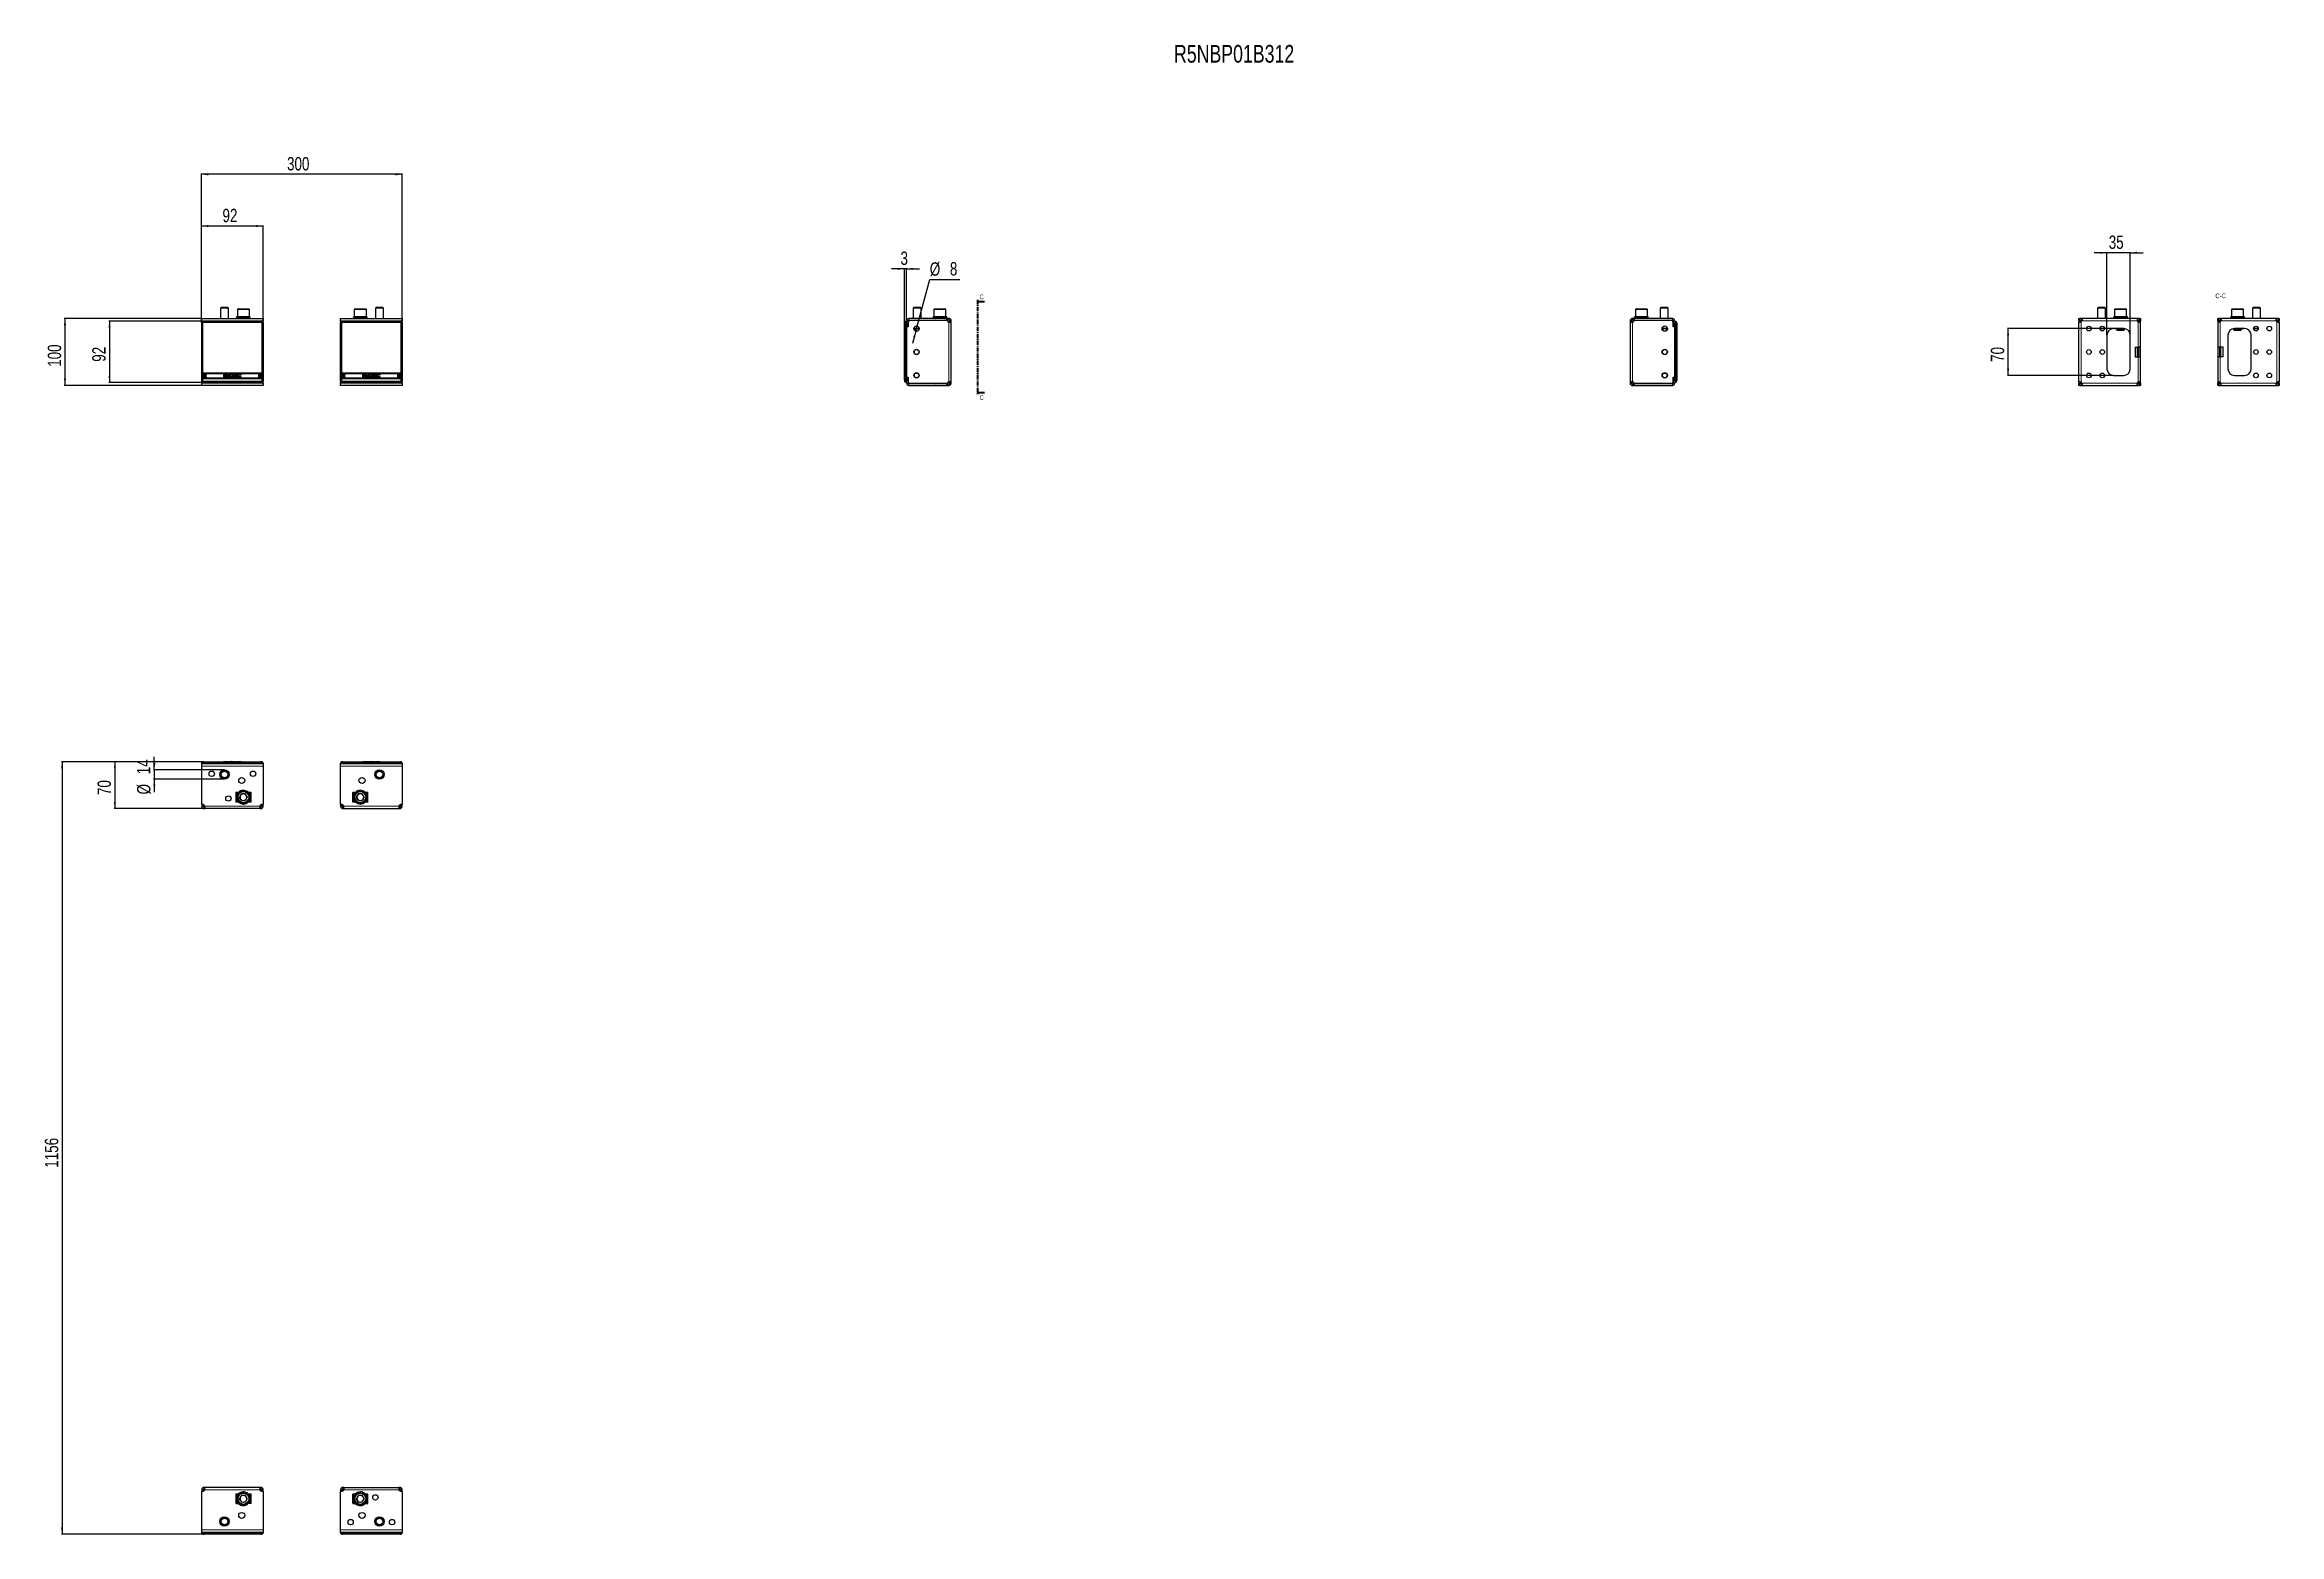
# Model space of a CAD drawing. Header units: millimetres. Extents: x 535 to 3880, y -1571 to 658.
import ezdxf

# ---------------------------------------------------------------- set-up
doc = ezdxf.new("R2010")
doc.units = ezdxf.units.MM
doc.linetypes.add('CENTER', pattern=[10.16, 6.35, -1.27, 1.27, -1.27])
doc.layers.add('FORMAT', color=7, linetype='Continuous')
doc.styles.add('SLDTEXTSTYLE0', font='TXT', dxfattribs={"width": 0.75})
doc.dimstyles.new('SLDDIMSTYLE0', dxfattribs={"dimtxt": 20, "dimasz": 10, "dimexe": 0, "dimexo": 0.0625, "dimgap": 5, "dimtad": 2, "dimdec": 1, "dimrnd": 1e-09, "dimzin": 12, "dimdsep": 46, "dimtxsty": 'SLDTEXTSTYLE0', "dimsah": 1, "dimcen": 0.09, "dimadec": 0, "dimazin": 3, "dimtfac": 1, "dimtofl": 0, "dimtmove": 0, "dimatfit": 3, "dimfxl": 0, "dimfrac": 2, "dimtolj": 1, "dimtzin": 12, "dimarcsym": 0})
doc.dimstyles.new('SLDDIMSTYLE1', dxfattribs={"dimtxt": 20, "dimasz": 10, "dimexe": 0, "dimexo": 0.0625, "dimgap": 5, "dimtad": 2, "dimdec": 1, "dimrnd": 1e-09, "dimzin": 12, "dimdsep": 46, "dimtxsty": 'SLDTEXTSTYLE0', "dimsah": 1, "dimcen": 0.09, "dimadec": 0, "dimazin": 3, "dimtfac": 1, "dimtmove": 0, "dimatfit": 0, "dimfxl": 0, "dimfrac": 2, "dimtolj": 1, "dimtzin": 12, "dimarcsym": 0})
doc.dimstyles.new('SLDDIMSTYLE2', dxfattribs={"dimtxt": 20, "dimasz": 10, "dimexe": 0, "dimexo": 0.0625, "dimgap": 5, "dimtad": 0, "dimtih": 1, "dimtoh": 1, "dimdec": 1, "dimrnd": 1e-09, "dimzin": 12, "dimdsep": 46, "dimtxsty": 'SLDTEXTSTYLE0', "dimsah": 1, "dimcen": 0, "dimadec": 0, "dimazin": 3, "dimtfac": 1, "dimtmove": 0, "dimatfit": 3, "dimfxl": 0, "dimfrac": 2, "dimtolj": 1, "dimtzin": 12, "dimarcsym": 0})

msp = doc.modelspace()

# ---------------------------------------------------------------- texts
at = {"color": 7, "linetype": 'Continuous', "char_height": 7, "attachment_point": 1, "style": 'SLDTEXTSTYLE0'}
for insert in [(1934.78, 284.6), (1934.78, 133.9)]:
    msp.add_mtext('C', dxfattribs=dict(at, insert=insert))
at = {"layer": 'FORMAT', "style": 'SLDTEXTSTYLE0'}
for s, insert, char_height, attachment_point in [('R5NBP01B312', (2225.82, 658.1), 26.4583, 1), ('C-C', (3792.42, 286.08), 7, 2)]:
    msp.add_mtext(s, dxfattribs=dict(at, insert=insert, char_height=char_height, attachment_point=attachment_point))

# ---------------------------------------------------------------- blocks, each defined once
blk = doc.blocks.new('_D')
at = {"layer": 'FORMAT'}
for p, q in [((770.4, 242.6), (770.4, 388.1)), ((862.4, 387.1), (770.4, 387.1)), ((862.4, 242.6), (862.4, 388.1))]:
    blk.add_line(p, q, dxfattribs=at)
for points in [[(770.4, 387.1), (780.4, 385.5), (780.4, 388.6)], [(862.4, 387.1), (852.4, 388.6), (852.4, 385.5)]]:
    blk.add_solid(points, dxfattribs=at)
at = {"layer": 'FORMAT', "insert": (801.6, 412.9), "char_height": 20, "attachment_point": 1, "style": 'SLDTEXTSTYLE0'}
blk.add_mtext('92', dxfattribs=at)
blk = doc.blocks.new('_D_1')
at = {"layer": 'FORMAT'}
for p, q in [((770.4, 248.6), (564.7, 248.6)), ((565.7, 248.6), (565.7, 148.6)), ((770.4, 148.6), (564.7, 148.6))]:
    blk.add_line(p, q, dxfattribs=at)
for points in [[(565.7, 248.6), (564.2, 238.6), (567.3, 238.6)], [(565.7, 148.6), (567.3, 158.6), (564.2, 158.6)]]:
    blk.add_solid(points, dxfattribs=at)
at = {"layer": 'FORMAT', "insert": (540, 176.4), "char_height": 20, "attachment_point": 1, "rotation": 90, "style": 'SLDTEXTSTYLE0'}
blk.add_mtext('100', dxfattribs=at)
blk = doc.blocks.new('_D_2')
at = {"layer": 'FORMAT'}
for p, q in [((823.9, 244.8), (631.4, 244.8)), ((632.4, 244.8), (632.4, 152.8)), ((823.9, 152.8), (631.4, 152.8))]:
    blk.add_line(p, q, dxfattribs=at)
for points in [[(632.4, 244.8), (630.9, 234.8), (633.9, 234.8)], [(632.4, 152.8), (633.9, 162.8), (630.9, 162.8)]]:
    blk.add_solid(points, dxfattribs=at)
at = {"layer": 'FORMAT', "insert": (606.6, 184), "char_height": 20, "attachment_point": 1, "rotation": 90, "style": 'SLDTEXTSTYLE0'}
blk.add_mtext('92', dxfattribs=at)
blk = doc.blocks.new('_D_3')
at = {"layer": 'FORMAT'}
for p, q in [((770.4, 242.6), (770.4, 465.5)), ((1070.4, 464.5), (770.4, 464.5)), ((1070.4, 242.6), (1070.4, 465.5))]:
    blk.add_line(p, q, dxfattribs=at)
for points in [[(770.4, 464.5), (780.4, 462.9), (780.4, 466)], [(1070.4, 464.5), (1060.4, 466), (1060.4, 462.9)]]:
    blk.add_solid(points, dxfattribs=at)
at = {"layer": 'FORMAT', "insert": (898.2, 490.3), "char_height": 20, "attachment_point": 1, "style": 'SLDTEXTSTYLE0'}
blk.add_mtext('300', dxfattribs=at)
blk = doc.blocks.new('_D_4')
at = {"layer": 'FORMAT'}
for p, q in [((1822.4, 323.1), (1803.2, 323.1)), ((1822.4, 241.5), (1822.4, 324.1)), ((1825.4, 323.1), (1822.4, 323.1)), ((1825.4, 236.5), (1825.4, 324.1)), ((1825.4, 323.1), (1844.7, 323.1))]:
    blk.add_line(p, q, dxfattribs=at)
for points in [[(1822.4, 323.1), (1812.4, 324.6), (1812.4, 321.5)], [(1825.4, 323.1), (1835.4, 321.5), (1835.4, 324.6)]]:
    blk.add_solid(points, dxfattribs=at)
at = {"layer": 'FORMAT', "insert": (1816.5, 348.9), "char_height": 20, "attachment_point": 1, "style": 'SLDTEXTSTYLE0'}
blk.add_mtext('3', dxfattribs=at)
blk = doc.blocks.new('_D_5')
at = {"layer": 'FORMAT'}
for p, q in [((1841.5, 237.4), (1860.3, 307)), ((1860.3, 307), (1905.2, 307)), ((1839.4, 229.7), (1841.5, 237.4)), ((1839.4, 229.7), (1834.4, 211.1))]:
    blk.add_line(p, q, dxfattribs=at)
for points in [[(1841.5, 237.4), (1845.6, 246.7), (1842.6, 247.5)], [(1839.4, 229.7), (1835.3, 220.5), (1838.3, 219.7)]]:
    blk.add_solid(points, dxfattribs=at)
at = {"layer": 'FORMAT', "char_height": 20, "attachment_point": 1, "style": 'SLDTEXTSTYLE0'}
for s, insert in [('%%c', (1860.3, 332.8)), ('8', (1890.4, 333.1))]:
    blk.add_mtext(s, dxfattribs=dict(at, insert=insert))
blk = doc.blocks.new('_D_6')
at = {"layer": 'FORMAT'}
for p, q in [((772.3, -414.7), (639.4, -414.7)), ((640.4, -414.7), (640.4, -484.7)), ((775, -484.7), (639.4, -484.7))]:
    blk.add_line(p, q, dxfattribs=at)
for points in [[(640.4, -414.7), (638.9, -424.7), (641.9, -424.7)], [(640.4, -484.7), (641.9, -474.7), (638.9, -474.7)]]:
    blk.add_solid(points, dxfattribs=at)
at = {"layer": 'FORMAT', "insert": (614.6, -464.5), "char_height": 20, "attachment_point": 1, "rotation": 90, "style": 'SLDTEXTSTYLE0'}
blk.add_mtext('70', dxfattribs=at)
blk = doc.blocks.new('_D_7')
at = {"layer": 'FORMAT'}
for p, q in [((772.3, -414.7), (560.5, -414.7)), ((561.5, -414.7), (561.5, -1570.7)), ((772.3, -1570.7), (560.5, -1570.7))]:
    blk.add_line(p, q, dxfattribs=at)
for points in [[(561.5, -414.7), (560, -424.7), (563.1, -424.7)], [(561.5, -1570.7), (563.1, -1560.7), (560, -1560.7)]]:
    blk.add_solid(points, dxfattribs=at)
at = {"layer": 'FORMAT', "insert": (535.7, -1022.3), "char_height": 20, "attachment_point": 1, "rotation": 90, "style": 'SLDTEXTSTYLE0'}
blk.add_mtext('1156', dxfattribs=at)
blk = doc.blocks.new('_D_8')
at = {"layer": 'FORMAT'}
for p, q in [((804.4, -426.7), (698.5, -426.7)), ((699.5, -426.7), (699.5, -407.5)), ((699.5, -426.7), (699.5, -440.7)), ((804.4, -440.7), (698.5, -440.7)), ((699.5, -440.7), (699.5, -460))]:
    blk.add_line(p, q, dxfattribs=at)
for points in [[(699.5, -426.7), (701.1, -416.7), (698, -416.7)], [(699.5, -440.7), (698, -450.7), (701.1, -450.7)]]:
    blk.add_solid(points, dxfattribs=at)
at = {"layer": 'FORMAT', "char_height": 20, "attachment_point": 1, "rotation": 90, "style": 'SLDTEXTSTYLE0'}
for s, insert in [('14', (673.4, -433.4)), ('%%c', (673.7, -463.6))]:
    blk.add_mtext(s, dxfattribs=dict(at, insert=insert))
blk = doc.blocks.new('_D_9')
at = {"layer": 'FORMAT'}
for p, q in [((3622.3, 347.1), (3603.1, 347.1)), ((3622.3, 223.6), (3622.3, 348.1)), ((3657.3, 347.1), (3622.3, 347.1)), ((3657.3, 223.6), (3657.3, 348.1)), ((3657.3, 347.1), (3676.5, 347.1))]:
    blk.add_line(p, q, dxfattribs=at)
for points in [[(3622.3, 347.1), (3612.3, 348.6), (3612.3, 345.5)], [(3657.3, 347.1), (3667.3, 345.5), (3667.3, 348.6)]]:
    blk.add_solid(points, dxfattribs=at)
at = {"layer": 'FORMAT', "insert": (3625, 372.9), "char_height": 20, "attachment_point": 1, "style": 'SLDTEXTSTYLE0'}
blk.add_mtext('35', dxfattribs=at)
blk = doc.blocks.new('_D_10')
at = {"layer": 'FORMAT'}
for p, q in [((3632.3, 233.6), (3473.3, 233.6)), ((3474.3, 163.6), (3474.3, 233.6)), ((3632.3, 163.6), (3473.3, 163.6))]:
    blk.add_line(p, q, dxfattribs=at)
for points in [[(3474.3, 233.6), (3472.8, 223.6), (3475.8, 223.6)], [(3474.3, 163.6), (3475.8, 173.6), (3472.8, 173.6)]]:
    blk.add_solid(points, dxfattribs=at)
at = {"layer": 'FORMAT', "insert": (3448.5, 183.8), "char_height": 20, "attachment_point": 1, "rotation": 90, "style": 'SLDTEXTSTYLE0'}
blk.add_mtext('70', dxfattribs=at)

# ---------------------------------------------------------------- dimensions: what is measured, and where the dimension line sits
at = {"layer": 'FORMAT'}
for base, p1, p2, angle, picture, middle in [((770.41, 464.48), (1070.41, 242.55), (770.41, 242.55), 0, '_D_3', (920.41, 464.48)), ((770.41, 387.07), (862.41, 242.55), (770.41, 242.55), 0, '_D', (816.41, 387.07)), ((565.73, 148.57), (770.41, 248.57), (770.41, 148.57), 90, '_D_1', (565.73, 198.57)), ((632.41, 152.82), (823.91, 244.82), (823.91, 152.82), 90, '_D_2', (632.41, 198.82)), ((3474.31, 233.57), (3632.31, 163.57), (3632.31, 233.57), 90, '_D_10', (3474.31, 198.57)), ((561.52, -1570.72), (772.31, -414.72), (772.31, -1570.72), 90, '_D_7', (561.52, -992.72)), ((640.41, -484.72), (772.31, -414.72), (775, -484.72), 90, '_D_6', (640.41, -449.72))]:
    dim = msp.add_linear_dim(base=base, p1=p1, p2=p2, angle=angle, dimstyle='SLDDIMSTYLE0', dxfattribs=at)
    dim.commit()
    dim.dimension.update_dxf_attribs({"geometry": picture, "text_midpoint": middle, "dimtype": 160})
for base, p1, p2, picture, middle in [((3622.31, 347.07), (3657.31, 223.57), (3622.31, 223.57), '_D_9', (3639.81, 347.07)), ((1822.43, 323.07), (1825.43, 236.47), (1822.43, 241.47), '_D_4', (1823.93, 323.07))]:
    dim = msp.add_linear_dim(base=base, p1=p1, p2=p2, dimstyle='SLDDIMSTYLE1', dxfattribs=at)
    dim.commit()
    dim.dimension.update_dxf_attribs({"geometry": picture, "text_midpoint": middle, "dimtype": 160})
dim = msp.add_diameter_dim_2p(p1=(1841.47, 237.44), p2=(1839.38, 229.71), dimstyle='SLDDIMSTYLE2', dxfattribs=at)
dim.commit()
dim.dimension.update_dxf_attribs({"geometry": '_D_5', "text_midpoint": (1882.74, 323.07), "dimtype": 163})
dim = msp.add_linear_dim(base=(699.53, -440.72), p1=(804.41, -426.72), p2=(804.41, -440.72), angle=90, text='%%c<>', dimstyle='SLDDIMSTYLE1', dxfattribs=at)
dim.commit()
dim.dimension.update_dxf_attribs({"geometry": '_D_8', "text_midpoint": (699.53, -433.72), "dimtype": 160})

# ---------------------------------------------------------------- linework, layer by layer
at = {"color": 7, "linetype": 'CENTER', "lineweight": 35}
msp.add_line((1931.72, 276.54), (1931.72, 134.59), dxfattribs=at)
at = {"color": 7, "linetype": 'Continuous', "lineweight": 35}
for p, q in [((1942.36, 273.54), (1931.72, 273.54)), ((1942.36, 137.59), (1931.72, 137.59))]:
    msp.add_line(p, q, dxfattribs=at)
at = {"color": 7, "linetype": 'Continuous', "lineweight": 25}
for p, q in [((770.41, 248.57), (862.41, 248.57)), ((770.41, 245.07), (770.41, 248.57)), ((770.41, 245.07), (770.41, 242.55)), ((770.41, 241.93), (770.41, 242.55)), ((770.41, 155.72), (770.41, 241.93)), ((772.69, 244.82), (773.31, 244.82)), ((773.31, 244.82), (808.91, 244.82)), ((799.49, 265.07), (798.41, 264)), ((798.41, 264), (798.41, 248.57)), ((810.41, 264), (798.41, 264)), ((809.34, 265.07), (799.49, 265.07)), ((808.91, 244.82), (808.91, 244.69)), ((810.41, 264), (809.34, 265.07)), ((809.41, 244.56), (823.41, 244.56)), ((810.41, 248.57), (810.41, 264)), ((822.66, 251.07), (822.66, 250.07)), ((822.66, 251.07), (822.67, 251.07)), ((822.66, 250.07), (822.67, 250.07)), ((822.67, 251.07), (822.67, 250.82)), ((823.46, 251.07), (822.67, 251.07)), ((822.67, 250.07), (822.67, 250.32)), ((823.46, 250.07), (822.67, 250.07)), ((823.46, 251.07), (823.56, 251.07)), ((823.46, 250.07), (823.56, 250.07)), ((823.56, 251.07), (823.56, 250.82)), ((825.7, 251.07), (823.56, 251.07)), ((823.56, 250.07), (823.56, 250.32)), ((825.7, 250.07), (823.56, 250.07)), ((823.91, 262.07), (823.91, 251.07)), ((823.91, 244.69), (823.91, 244.82)), ((823.91, 244.82), (859.51, 244.82)), ((824.91, 263.07), (833.33, 263.07)), ((825.7, 251.07), (825.88, 251.07)), ((825.7, 250.07), (825.88, 250.07)), ((825.88, 251.07), (825.88, 250.82)), ((829.04, 251.07), (825.88, 251.07)), ((825.88, 250.07), (825.88, 250.32)), ((829.04, 250.07), (825.88, 250.07)), ((826.91, 250.07), (826.91, 248.57)), ((829.04, 251.07), (829.27, 251.07)), ((829.04, 250.07), (829.27, 250.07)), ((829.27, 251.07), (829.27, 250.82)), ((832.96, 251.07), (829.27, 251.07)), ((829.27, 250.07), (829.27, 250.32)), ((832.96, 250.07), (829.27, 250.07)), ((832.96, 251.07), (833.05, 251.07)), ((832.96, 250.07), (833.14, 250.07)), ((833.14, 250.07), (833.21, 250.07)), ((833.18, 251.07), (833.21, 251.07)), ((833.21, 251.07), (833.21, 250.82)), ((836.88, 251.07), (833.21, 251.07)), ((833.21, 250.07), (833.21, 250.32)), ((836.88, 250.07), (833.21, 250.07)), ((833.33, 263.07), (840.91, 263.07)), ((836.88, 251.07), (837.11, 251.07)), ((836.88, 250.07), (837.11, 250.07)), ((837.11, 251.07), (837.11, 250.82)), ((840.2, 251.07), (837.11, 251.07)), ((837.11, 250.07), (837.11, 250.32)), ((840.2, 250.07), (837.11, 250.07)), ((838.91, 248.57), (838.91, 250.07)), ((840.2, 251.07), (840.37, 251.07)), ((840.2, 250.07), (840.37, 250.07)), ((840.37, 251.07), (840.37, 250.82)), ((842.4, 251.07), (840.37, 251.07)), ((840.37, 250.07), (840.37, 250.32)), ((842.4, 250.07), (840.37, 250.07)), ((841.91, 251.07), (841.91, 262.07)), ((842.4, 251.07), (842.49, 251.07)), ((842.4, 250.07), (842.49, 250.07)), ((842.49, 251.07), (842.49, 250.82)), ((843.16, 251.07), (842.49, 251.07)), ((842.49, 250.07), (842.49, 250.32)), ((843.16, 250.07), (842.49, 250.07)), ((843.16, 250.07), (843.16, 251.07)), ((859.51, 244.82), (860.14, 244.82)), ((862.41, 248.57), (862.41, 245.07)), ((862.41, 242.55), (862.41, 245.07)), ((862.41, 242.55), (862.41, 241.93)), ((862.41, 241.93), (862.41, 155.72)), ((978.41, 245.07), (978.41, 248.57)), ((978.41, 248.57), (1070.41, 248.57)), ((978.41, 245.07), (978.41, 242.55)), ((978.41, 241.93), (978.41, 242.55)), ((978.41, 155.72), (978.41, 241.93)), ((980.69, 244.82), (981.31, 244.82)), ((981.31, 244.82), (1016.91, 244.82)), ((997.66, 251.07), (997.66, 250.07)), ((997.66, 251.07), (997.67, 251.07)), ((997.66, 250.07), (997.67, 250.07)), ((997.67, 251.07), (997.67, 250.82)), ((998.48, 251.07), (997.67, 251.07)), ((997.67, 250.07), (997.67, 250.32)), ((998.48, 250.07), (997.67, 250.07)), ((998.48, 251.07), (998.58, 251.07)), ((998.48, 250.07), (998.58, 250.07)), ((998.58, 251.07), (998.58, 250.82)), ((1000.74, 251.07), (998.58, 251.07)), ((998.58, 250.07), (998.58, 250.32)), ((1000.74, 250.07), (998.58, 250.07)), ((998.91, 262.07), (998.91, 251.07)), ((999.91, 263.07), (1008.35, 263.07)), ((1000.74, 251.07), (1000.92, 251.07)), ((1000.74, 250.07), (1000.92, 250.07)), ((1000.92, 251.07), (1000.92, 250.82)), ((1004.08, 251.07), (1000.92, 251.07)), ((1000.92, 250.07), (1000.92, 250.32)), ((1004.08, 250.07), (1000.92, 250.07)), ((1001.91, 250.07), (1001.91, 248.57)), ((1004.08, 251.07), (1004.31, 251.07)), ((1004.08, 250.07), (1004.31, 250.07)), ((1004.31, 251.07), (1004.31, 250.82)), ((1008.01, 251.07), (1004.31, 251.07)), ((1004.31, 250.07), (1004.31, 250.32)), ((1008.01, 250.07), (1004.31, 250.07)), ((1008.01, 251.07), (1008.09, 251.07)), ((1008.01, 250.07), (1008.18, 250.07)), ((1008.18, 250.07), (1008.26, 250.07)), ((1008.22, 251.07), (1008.26, 251.07)), ((1008.26, 251.07), (1008.26, 250.82)), ((1011.93, 251.07), (1008.26, 251.07)), ((1008.26, 250.07), (1008.26, 250.32)), ((1011.93, 250.07), (1008.26, 250.07)), ((1008.35, 263.07), (1015.91, 263.07)), ((1011.93, 251.07), (1012.16, 251.07)), ((1011.93, 250.07), (1012.16, 250.07)), ((1012.16, 251.07), (1012.16, 250.82)), ((1015.23, 251.07), (1012.16, 251.07)), ((1012.16, 250.07), (1012.16, 250.32)), ((1015.23, 250.07), (1012.16, 250.07)), ((1013.91, 248.57), (1013.91, 250.07)), ((1015.23, 251.07), (1015.4, 251.07)), ((1015.23, 250.07), (1015.4, 250.07)), ((1015.4, 251.07), (1015.4, 250.82)), ((1017.42, 251.07), (1015.4, 251.07)), ((1015.4, 250.07), (1015.4, 250.32)), ((1017.42, 250.07), (1015.4, 250.07)), ((1016.91, 251.07), (1016.91, 262.07)), ((1016.91, 244.82), (1016.91, 244.69)), ((1017.41, 244.56), (1031.41, 244.56)), ((1017.42, 251.07), (1017.51, 251.07)), ((1017.42, 250.07), (1017.51, 250.07)), ((1017.51, 251.07), (1017.51, 250.82)), ((1018.16, 251.07), (1017.51, 251.07)), ((1017.51, 250.07), (1017.51, 250.32)), ((1018.16, 250.07), (1017.51, 250.07)), ((1018.16, 250.07), (1018.16, 251.07)), ((1031.49, 265.07), (1030.41, 264)), ((1030.41, 264), (1030.41, 248.57)), ((1042.41, 264), (1030.41, 264)), ((1041.34, 265.07), (1031.49, 265.07)), ((1031.91, 244.69), (1031.91, 244.82)), ((1031.91, 244.82), (1067.51, 244.82)), ((1042.41, 264), (1041.34, 265.07)), ((1042.41, 248.57), (1042.41, 264)), ((1067.51, 244.82), (1068.14, 244.82)), ((1070.41, 248.57), (1070.41, 245.07)), ((1070.41, 242.55), (1070.41, 245.07)), ((1070.41, 242.55), (1070.41, 241.93)), ((1070.41, 241.93), (1070.41, 155.72)), ((1822.43, 242.92), (1822.43, 241.47)), ((1822.43, 167.03), (1822.43, 241.47)), ((1823.54, 244.37), (1825.23, 244.82)), ((1825.23, 244.82), (1825.43, 244.82)), ((1825.23, 241.93), (1825.23, 155.72)), ((1825.43, 237.12), (1825.43, 245.07)), ((1825.43, 242.55), (1825.43, 155.1)), ((1825.43, 237.12), (1827.93, 237.12)), ((1825.43, 160.67), (1825.43, 236.47)), ((1828.03, 236.47), (1825.43, 236.47)), ((1827.93, 237.12), (1827.93, 245.07)), ((1828.03, 238.05), (1827.93, 237.84)), ((1828.03, 243.47), (1828.03, 236.47)), ((1885.53, 248.57), (1828.93, 248.57)), ((1828.93, 246.07), (1885.53, 246.07)), ((1830.53, 245.97), (1885.5, 245.97)), ((1831.18, 246.07), (1831.18, 245.97)), ((1831.47, 246.07), (1831.47, 245.97)), ((1833.16, 246.07), (1833.16, 245.97)), ((1836.5, 265.07), (1835.43, 264)), ((1835.43, 264), (1835.43, 248.57)), ((1847.43, 264), (1835.43, 264)), ((1836.1, 246.07), (1836.1, 245.97)), ((1846.35, 265.07), (1836.5, 265.07)), ((1839.86, 246.07), (1839.86, 245.97)), ((1843.86, 246.07), (1843.86, 245.97)), ((1847.43, 264), (1846.35, 265.07)), ((1847.43, 248.57), (1847.43, 264)), ((1847.48, 246.07), (1847.48, 245.97)), ((1850.19, 246.07), (1850.19, 245.97)), ((1851.56, 246.07), (1851.56, 245.97)), ((1851.68, 245.97), (1851.68, 246.07)), ((1865.18, 251.07), (1865.18, 250.07)), ((1865.18, 251.07), (1865.19, 251.07)), ((1865.18, 250.07), (1865.19, 250.07)), ((1865.19, 251.07), (1865.19, 250.82)), ((1866.01, 251.07), (1865.19, 251.07)), ((1865.19, 250.07), (1865.19, 250.32)), ((1866.01, 250.07), (1865.19, 250.07)), ((1866.01, 251.07), (1866.11, 251.07)), ((1866.01, 250.07), (1866.11, 250.07)), ((1866.11, 251.07), (1866.11, 250.82)), ((1868.28, 251.07), (1866.11, 251.07)), ((1866.11, 250.07), (1866.11, 250.32)), ((1868.28, 250.07), (1866.11, 250.07)), ((1866.43, 262.07), (1866.43, 251.07)), ((1867.43, 263.07), (1883.43, 263.07)), ((1868.28, 251.07), (1868.46, 251.07)), ((1868.28, 250.07), (1868.46, 250.07)), ((1868.46, 251.07), (1868.46, 250.82)), ((1871.64, 251.07), (1868.46, 251.07)), ((1868.46, 250.07), (1868.46, 250.32)), ((1871.64, 250.07), (1868.46, 250.07)), ((1869.43, 250.07), (1869.43, 248.57)), ((1871.64, 251.07), (1871.87, 251.07)), ((1871.64, 250.07), (1871.87, 250.07)), ((1871.87, 251.07), (1871.87, 250.82)), ((1875.57, 251.07), (1871.87, 251.07)), ((1871.87, 250.07), (1871.87, 250.32)), ((1875.57, 250.07), (1871.87, 250.07)), ((1875.57, 251.07), (1875.65, 251.07)), ((1875.57, 250.07), (1875.72, 250.07)), ((1875.72, 250.07), (1875.82, 250.07)), ((1875.77, 251.07), (1875.82, 251.07)), ((1875.82, 251.07), (1875.82, 250.82)), ((1879.48, 251.07), (1875.82, 251.07)), ((1875.82, 250.07), (1875.82, 250.32)), ((1879.48, 250.07), (1875.82, 250.07)), ((1879.48, 251.07), (1879.71, 251.07)), ((1879.48, 250.07), (1879.71, 250.07)), ((1879.71, 251.07), (1879.71, 250.82)), ((1882.77, 251.07), (1879.71, 251.07)), ((1879.71, 250.07), (1879.71, 250.32)), ((1882.77, 250.07), (1879.71, 250.07)), ((1881.43, 248.57), (1881.43, 250.07)), ((1882.77, 251.07), (1882.95, 251.07)), ((1882.77, 250.07), (1882.95, 250.07)), ((1882.95, 251.07), (1882.95, 250.82)), ((1884.95, 251.07), (1882.95, 251.07)), ((1882.95, 250.07), (1882.95, 250.32)), ((1884.95, 250.07), (1882.95, 250.07)), ((1884.43, 251.07), (1884.43, 262.07)), ((1884.95, 251.07), (1885.04, 251.07)), ((1884.95, 250.07), (1885.04, 250.07)), ((1885.04, 251.07), (1885.04, 250.82)), ((1885.68, 251.07), (1885.04, 251.07)), ((1885.04, 250.07), (1885.04, 250.32)), ((1885.68, 250.07), (1885.04, 250.07)), ((1885.53, 248.57), (1886.53, 248.57)), ((1886.53, 246.07), (1885.53, 246.07)), ((1885.68, 250.07), (1885.68, 251.07)), ((1888.93, 246.07), (1886.52, 246.07)), ((1886.53, 246.07), (1886.53, 248.57)), ((1888.93, 248.57), (1886.53, 248.57)), ((1888.93, 248.57), (1888.93, 246.07)), ((1892.43, 245.07), (1889.93, 245.07)), ((1889.93, 243.85), (1889.93, 245.07)), ((1892.43, 243.85), (1889.93, 243.85)), ((1892.43, 243.85), (1892.43, 245.07)), ((1892.43, 153.3), (1892.43, 243.85)), ((2908.43, 245.07), (2908.43, 243.85)), ((2910.93, 245.07), (2908.43, 245.07)), ((2908.43, 243.85), (2908.43, 153.3)), ((2910.93, 243.85), (2908.43, 243.85)), ((2910.93, 245.07), (2910.93, 243.85)), ((2911.93, 246.07), (2911.93, 248.57)), ((2914.33, 248.57), (2911.93, 248.57)), ((2914.33, 246.07), (2911.93, 246.07)), ((2914.33, 248.57), (2914.33, 246.07)), ((2914.33, 248.57), (2915.33, 248.57)), ((2915.33, 246.07), (2914.33, 246.07)), ((2915.18, 251.07), (2915.18, 250.07)), ((2915.18, 251.07), (2915.18, 250.82)), ((2915.98, 251.07), (2915.18, 251.07)), ((2915.18, 251.07), (2915.18, 251.07)), ((2915.18, 250.07), (2915.18, 250.32)), ((2915.98, 250.07), (2915.18, 250.07)), ((2915.18, 250.07), (2915.18, 250.07)), ((2971.93, 248.57), (2915.33, 248.57)), ((2915.33, 246.07), (2971.93, 246.07)), ((2915.35, 245.97), (2970.33, 245.97)), ((2915.98, 251.07), (2916.08, 251.07)), ((2915.98, 250.07), (2916.08, 250.07)), ((2916.08, 251.07), (2916.08, 250.82)), ((2918.22, 251.07), (2916.08, 251.07)), ((2916.08, 250.07), (2916.08, 250.32)), ((2918.22, 250.07), (2916.08, 250.07)), ((2916.43, 262.07), (2916.43, 251.07)), ((2917.43, 263.07), (2933.43, 263.07)), ((2918.22, 251.07), (2918.4, 251.07)), ((2918.22, 250.07), (2918.4, 250.07)), ((2918.4, 251.07), (2918.4, 250.82)), ((2921.55, 251.07), (2918.4, 251.07)), ((2918.4, 250.07), (2918.4, 250.32)), ((2921.55, 250.07), (2918.4, 250.07)), ((2919.43, 250.07), (2919.43, 248.57)), ((2921.55, 251.07), (2921.79, 251.07)), ((2921.55, 250.07), (2921.79, 250.07)), ((2921.79, 251.07), (2921.79, 250.82)), ((2925.48, 251.07), (2921.79, 251.07)), ((2921.79, 250.07), (2921.79, 250.32)), ((2925.48, 250.07), (2921.79, 250.07)), ((2925.48, 251.07), (2925.57, 251.07)), ((2925.48, 250.07), (2925.66, 250.07)), ((2925.66, 250.07), (2925.73, 250.07)), ((2925.69, 251.07), (2925.73, 251.07)), ((2925.73, 251.07), (2925.73, 250.82)), ((2929.4, 251.07), (2925.73, 251.07)), ((2925.73, 250.07), (2925.73, 250.32)), ((2929.4, 250.07), (2925.73, 250.07)), ((2929.4, 251.07), (2929.63, 251.07)), ((2929.4, 250.07), (2929.63, 250.07)), ((2929.63, 251.07), (2929.63, 250.82)), ((2932.71, 251.07), (2929.63, 251.07)), ((2929.63, 250.07), (2929.63, 250.32)), ((2932.71, 250.07), (2929.63, 250.07)), ((2931.43, 248.57), (2931.43, 250.07)), ((2932.71, 251.07), (2932.89, 251.07)), ((2932.71, 250.07), (2932.89, 250.07)), ((2932.89, 251.07), (2932.89, 250.82)), ((2934.92, 251.07), (2932.89, 251.07)), ((2932.89, 250.07), (2932.89, 250.32)), ((2934.92, 250.07), (2932.89, 250.07)), ((2934.43, 251.07), (2934.43, 262.07)), ((2934.92, 251.07), (2935.01, 251.07)), ((2934.92, 250.07), (2935.01, 250.07)), ((2935.01, 251.07), (2935.01, 250.82)), ((2935.68, 251.07), (2935.01, 251.07)), ((2935.01, 250.07), (2935.01, 250.32)), ((2935.68, 250.07), (2935.01, 250.07)), ((2935.68, 250.07), (2935.68, 251.07)), ((2949.18, 246.07), (2949.18, 245.97)), ((2949.47, 246.07), (2949.47, 245.97)), ((2951.16, 246.07), (2951.16, 245.97)), ((2954.5, 265.07), (2953.43, 264)), ((2953.43, 264), (2953.43, 248.57)), ((2965.43, 264), (2953.43, 264)), ((2954.1, 246.07), (2954.1, 245.97)), ((2964.35, 265.07), (2954.5, 265.07)), ((2957.86, 246.07), (2957.86, 245.97)), ((2961.86, 246.07), (2961.86, 245.97)), ((2965.43, 264), (2964.35, 265.07)), ((2965.43, 248.57), (2965.43, 264)), ((2965.48, 246.07), (2965.48, 245.97)), ((2968.19, 246.07), (2968.19, 245.97)), ((2969.56, 246.07), (2969.56, 245.97)), ((2969.68, 245.97), (2969.68, 246.07)), ((2972.83, 236.47), (2972.83, 243.47)), ((2972.83, 238.05), (2972.93, 237.84)), ((2975.43, 236.47), (2972.83, 236.47)), ((2972.93, 245.07), (2972.93, 237.12)), ((2975.43, 237.12), (2972.93, 237.12)), ((2975.43, 245.07), (2975.43, 237.12)), ((2975.43, 244.82), (2975.63, 244.82)), ((2975.43, 155.1), (2975.43, 242.55)), ((2975.43, 236.47), (2975.43, 160.67)), ((2975.63, 244.82), (2977.32, 244.37)), ((2975.63, 155.72), (2975.63, 241.93)), ((2978.43, 241.47), (2978.43, 242.92)), ((2978.43, 241.47), (2978.43, 167.03)), ((3580.31, 246.07), (3580.31, 248.57)), ((3580.31, 248.57), (3581.42, 248.57)), ((3581.42, 246.07), (3580.31, 246.07)), ((3580.31, 246.07), (3580.31, 245.97)), ((3580.31, 245.97), (3582.81, 245.97)), ((3580.31, 245.36), (3580.31, 245.97)), ((3580.31, 245.36), (3580.31, 243.3)), ((3580.31, 153.85), (3580.31, 243.3)), ((3580.31, 243.3), (3581.41, 243.3)), ((3585.15, 248.57), (3581.42, 248.57)), ((3585.15, 246.07), (3581.42, 246.07)), ((3582.81, 245.97), (3582.81, 245.36)), ((3582.81, 245.36), (3582.81, 243.54)), ((3667.48, 248.57), (3585.15, 248.57)), ((3585.15, 248.57), (3585.15, 246.36)), ((3609.39, 265.07), (3608.31, 264)), ((3608.31, 264), (3608.31, 248.57)), ((3620.31, 264), (3608.31, 264)), ((3619.24, 265.07), (3609.39, 265.07)), ((3620.31, 264), (3619.24, 265.07)), ((3620.31, 248.57), (3620.31, 264)), ((3632.56, 251.07), (3632.56, 250.07)), ((3632.56, 251.07), (3632.57, 251.07)), ((3632.56, 250.07), (3632.57, 250.07)), ((3632.57, 251.07), (3632.57, 250.82)), ((3633.4, 251.07), (3632.57, 251.07)), ((3632.57, 250.07), (3632.57, 250.32)), ((3633.4, 250.07), (3632.57, 250.07)), ((3633.4, 251.07), (3633.5, 251.07)), ((3633.4, 250.07), (3633.5, 250.07)), ((3633.5, 251.07), (3633.5, 250.82)), ((3635.67, 251.07), (3633.5, 251.07)), ((3633.5, 250.07), (3633.5, 250.32)), ((3635.67, 250.07), (3633.5, 250.07)), ((3633.81, 262.07), (3633.81, 251.07)), ((3634.81, 263.07), (3643.2, 263.07)), ((3635.67, 251.07), (3635.85, 251.07)), ((3635.67, 250.07), (3635.85, 250.07)), ((3635.85, 251.07), (3635.85, 250.82)), ((3639.02, 251.07), (3635.85, 251.07)), ((3635.85, 250.07), (3635.85, 250.32)), ((3639.02, 250.07), (3635.85, 250.07)), ((3636.81, 250.07), (3636.81, 248.57)), ((3639.02, 251.07), (3639.25, 251.07)), ((3639.02, 250.07), (3639.25, 250.07)), ((3639.25, 251.07), (3639.25, 250.82)), ((3642.95, 251.07), (3639.25, 251.07)), ((3639.25, 250.07), (3639.25, 250.32)), ((3642.95, 250.07), (3639.25, 250.07)), ((3642.95, 251.07), (3643.25, 251.07)), ((3642.95, 251.07), (3643.03, 251.07)), ((3642.95, 250.07), (3643.11, 250.07)), ((3643.11, 250.07), (3643.2, 250.07)), ((3643.16, 251.07), (3643.2, 251.07)), ((3643.2, 263.07), (3650.81, 263.07)), ((3643.2, 251.07), (3643.2, 250.82)), ((3646.87, 251.07), (3643.2, 251.07)), ((3643.2, 250.07), (3643.2, 250.32)), ((3646.87, 250.07), (3643.2, 250.07)), ((3646.87, 251.07), (3647.09, 251.07)), ((3646.87, 250.07), (3647.09, 250.07)), ((3647.09, 251.07), (3647.09, 250.82)), ((3650.16, 251.07), (3647.09, 251.07)), ((3647.09, 250.07), (3647.09, 250.32)), ((3650.16, 250.07), (3647.09, 250.07)), ((3648.81, 248.57), (3648.81, 250.07)), ((3650.16, 251.07), (3650.33, 251.07)), ((3650.16, 250.07), (3650.33, 250.07)), ((3650.33, 251.07), (3650.33, 250.82)), ((3652.34, 251.07), (3650.33, 251.07)), ((3650.33, 250.07), (3650.33, 250.32)), ((3652.34, 250.07), (3650.33, 250.07)), ((3651.81, 251.07), (3651.81, 262.07)), ((3652.34, 251.07), (3652.43, 251.07)), ((3652.34, 250.07), (3652.43, 250.07)), ((3652.43, 251.07), (3652.43, 250.82)), ((3653.06, 251.07), (3652.43, 251.07)), ((3652.43, 250.07), (3652.43, 250.32)), ((3653.06, 250.07), (3652.43, 250.07)), ((3653.06, 250.07), (3653.06, 251.07)), ((3667.48, 248.57), (3667.48, 246.28)), ((3671.2, 248.57), (3667.48, 248.57)), ((3671.2, 246.07), (3667.48, 246.07)), ((3669.81, 245.97), (3672.31, 245.97)), ((3669.81, 245.36), (3669.81, 245.97)), ((3669.81, 243.53), (3669.81, 245.36)), ((3672.31, 243.3), (3671.18, 243.3)), ((3671.2, 248.57), (3672.31, 248.57)), ((3672.31, 246.07), (3671.2, 246.07)), ((3672.31, 248.57), (3672.31, 246.07)), ((3672.31, 245.97), (3672.31, 246.07)), ((3672.31, 245.97), (3672.31, 245.36)), ((3672.31, 243.3), (3672.31, 245.36)), ((3672.31, 205.57), (3672.31, 243.3)), ((3788.31, 246.07), (3788.31, 248.57)), ((3788.31, 248.57), (3789.42, 248.57)), ((3789.42, 246.07), (3788.31, 246.07)), ((3788.31, 246.07), (3788.31, 245.97)), ((3788.31, 245.97), (3790.81, 245.97)), ((3788.31, 245.36), (3788.31, 245.97)), ((3788.31, 245.36), (3788.31, 243.3)), ((3788.31, 243.3), (3789.41, 243.3)), ((3788.31, 243.3), (3788.31, 205.57)), ((3793.15, 248.57), (3789.42, 248.57)), ((3793.15, 246.07), (3789.42, 246.07)), ((3790.81, 245.97), (3790.81, 245.36)), ((3790.81, 245.36), (3790.81, 243.54)), ((3793.15, 248.57), (3793.15, 246.36)), ((3875.48, 248.57), (3793.15, 248.57)), ((3807.56, 251.07), (3807.56, 250.07)), ((3807.56, 251.07), (3807.57, 251.07)), ((3807.56, 250.07), (3807.57, 250.07)), ((3807.57, 251.07), (3807.57, 250.82)), ((3808.4, 251.07), (3807.57, 251.07)), ((3807.57, 250.07), (3807.57, 250.32)), ((3808.4, 250.07), (3807.57, 250.07)), ((3808.4, 251.07), (3808.5, 251.07)), ((3808.4, 250.07), (3808.5, 250.07)), ((3808.5, 251.07), (3808.5, 250.82)), ((3810.67, 251.07), (3808.5, 251.07)), ((3808.5, 250.07), (3808.5, 250.32)), ((3810.67, 250.07), (3808.5, 250.07)), ((3808.81, 262.07), (3808.81, 251.07)), ((3809.81, 263.07), (3818.15, 263.07)), ((3810.67, 251.07), (3810.85, 251.07)), ((3810.67, 250.07), (3810.85, 250.07)), ((3810.85, 251.07), (3810.85, 250.82)), ((3814.03, 251.07), (3810.85, 251.07)), ((3810.85, 250.07), (3810.85, 250.32)), ((3814.03, 250.07), (3810.85, 250.07)), ((3811.81, 250.07), (3811.81, 248.57)), ((3814.03, 251.07), (3814.26, 251.07)), ((3814.03, 250.07), (3814.26, 250.07)), ((3814.26, 251.07), (3814.26, 250.82)), ((3817.96, 251.07), (3814.26, 251.07)), ((3814.26, 250.07), (3814.26, 250.32)), ((3817.96, 250.07), (3814.26, 250.07)), ((3817.96, 251.07), (3818.2, 251.07)), ((3817.96, 251.07), (3818.04, 251.07)), ((3817.96, 250.07), (3818.11, 250.07)), ((3818.11, 250.07), (3818.21, 250.07)), ((3818.15, 263.07), (3825.81, 263.07)), ((3818.16, 251.07), (3818.21, 251.07)), ((3818.21, 251.07), (3818.21, 250.82)), ((3821.87, 251.07), (3818.21, 251.07)), ((3818.21, 250.07), (3818.21, 250.32)), ((3821.87, 250.07), (3818.21, 250.07)), ((3821.87, 251.07), (3822.1, 251.07)), ((3821.87, 250.07), (3822.1, 250.07)), ((3822.1, 251.07), (3822.1, 250.82)), ((3825.16, 251.07), (3822.1, 251.07)), ((3822.1, 250.07), (3822.1, 250.32)), ((3825.16, 250.07), (3822.1, 250.07)), ((3823.81, 248.57), (3823.81, 250.07)), ((3825.16, 251.07), (3825.34, 251.07)), ((3825.16, 250.07), (3825.34, 250.07)), ((3825.34, 251.07), (3825.34, 250.82)), ((3827.34, 251.07), (3825.34, 251.07)), ((3825.34, 250.07), (3825.34, 250.32)), ((3827.34, 250.07), (3825.34, 250.07)), ((3826.81, 251.07), (3826.81, 262.07)), ((3827.34, 251.07), (3827.43, 251.07)), ((3827.34, 250.07), (3827.43, 250.07)), ((3827.43, 251.07), (3827.43, 250.82)), ((3828.06, 251.07), (3827.43, 251.07)), ((3827.43, 250.07), (3827.43, 250.32)), ((3828.06, 250.07), (3827.43, 250.07)), ((3828.06, 250.07), (3828.06, 251.07)), ((3841.39, 265.07), (3840.31, 264)), ((3840.31, 264), (3840.31, 248.57)), ((3852.31, 264), (3840.31, 264)), ((3851.24, 265.07), (3841.39, 265.07)), ((3852.31, 264), (3851.24, 265.07)), ((3852.31, 248.57), (3852.31, 264)), ((3875.48, 246.28), (3875.48, 248.57)), ((3879.2, 248.57), (3875.48, 248.57)), ((3879.2, 246.07), (3875.48, 246.07)), ((3877.81, 245.97), (3880.31, 245.97)), ((3877.81, 245.36), (3877.81, 245.97)), ((3877.81, 243.53), (3877.81, 245.36)), ((3879.18, 243.3), (3880.31, 243.3)), ((3879.2, 248.57), (3880.31, 248.57)), ((3880.31, 246.07), (3879.2, 246.07)), ((3880.31, 248.57), (3880.31, 246.07)), ((3880.31, 245.97), (3880.31, 246.07)), ((3880.31, 245.97), (3880.31, 245.36)), ((3880.31, 243.3), (3880.31, 245.36)), ((3880.31, 243.3), (3880.31, 153.85)), ((1844.4, 233.07), (1836.46, 233.07)), ((2964.4, 233.07), (2956.46, 233.07)), ((3618.78, 233.07), (3611.85, 233.07)), ((3622.31, 223.57), (3622.31, 173.57)), ((3647.31, 233.57), (3632.31, 233.57)), ((3633.98, 233.48), (3633.96, 233.48)), ((3633.98, 233.47), (3633.98, 233.48)), ((3634.08, 233.47), (3633.98, 233.47)), ((3634.08, 233.57), (3634.08, 233.47)), ((3637.34, 233.47), (3634.08, 233.47)), ((3636.81, 233.47), (3636.81, 232.15)), ((3636.81, 232.15), (3637.89, 231.07)), ((3636.81, 232.15), (3643.11, 232.15)), ((3637.34, 233.47), (3639.24, 233.47)), ((3637.89, 231.07), (3643.05, 231.07)), ((3639.79, 233.47), (3639.24, 233.47)), ((3645.84, 233.47), (3639.79, 233.47)), ((3643.05, 231.07), (3647.74, 231.07)), ((3643.11, 232.15), (3648.81, 232.15)), ((3646.39, 233.47), (3645.84, 233.47)), ((3646.39, 233.47), (3648.29, 233.47)), ((3647.74, 231.07), (3648.81, 232.15)), ((3648.72, 233.47), (3648.29, 233.47)), ((3648.81, 232.15), (3648.81, 233.46)), ((3657.31, 173.57), (3657.31, 223.57)), ((3664.31, 205.57), (3668.81, 205.57)), ((3664.31, 205.57), (3664.31, 191.57)), ((3672.31, 205.57), (3668.81, 205.57)), ((3669.81, 191.57), (3669.81, 205.57)), ((3672.31, 191.57), (3672.31, 205.57)), ((3791.81, 205.57), (3788.31, 205.57)), ((3788.31, 205.57), (3788.31, 191.57)), ((3790.81, 205.57), (3790.81, 191.57)), ((3796.31, 205.57), (3791.81, 205.57)), ((3796.31, 191.57), (3796.31, 205.57)), ((3803.31, 223.57), (3803.31, 173.57)), ((3811.81, 233.46), (3811.81, 232.15)), ((3811.81, 232.15), (3812.89, 231.07)), ((3811.81, 232.15), (3818.07, 232.15)), ((3812.34, 233.47), (3814.24, 233.47)), ((3812.89, 231.07), (3818.02, 231.07)), ((3828.31, 233.57), (3813.31, 233.57)), ((3814.79, 233.47), (3814.24, 233.47)), ((3820.84, 233.47), (3814.79, 233.47)), ((3818.02, 231.07), (3822.74, 231.07)), ((3818.07, 232.15), (3823.81, 232.15)), ((3821.39, 233.47), (3820.84, 233.47)), ((3821.39, 233.47), (3823.29, 233.47)), ((3822.74, 231.07), (3823.81, 232.15)), ((3826.54, 233.47), (3823.29, 233.47)), ((3823.81, 232.15), (3823.81, 233.47)), ((3826.54, 233.47), (3826.54, 233.57)), ((3826.64, 233.47), (3826.54, 233.47)), ((3826.66, 233.48), (3826.64, 233.48)), ((3826.64, 233.47), (3826.64, 233.48)), ((3838.31, 173.57), (3838.31, 223.57)), ((3848.78, 233.07), (3841.85, 233.07)), ((3664.31, 191.57), (3668.81, 191.57)), ((3668.81, 191.57), (3672.31, 191.57)), ((3672.31, 153.85), (3672.31, 191.57)), ((3788.31, 191.57), (3791.81, 191.57)), ((3788.31, 191.57), (3788.31, 153.85)), ((3796.31, 191.57), (3791.81, 191.57)), ((770.41, 155.1), (770.41, 155.72)), ((770.41, 155.1), (770.41, 152.07)), ((770.41, 148.57), (770.41, 152.07)), ((862.41, 148.57), (770.41, 148.57)), ((860.51, 167.03), (772.31, 167.03)), ((772.31, 167.03), (772.31, 158.82)), ((772.31, 158.82), (860.51, 158.82)), ((773.31, 152.82), (772.69, 152.82)), ((772.81, 159.52), (772.81, 166.33)), ((773.01, 166.53), (774.11, 166.53)), ((774.11, 159.32), (773.01, 159.32)), ((808.91, 152.82), (773.31, 152.82)), ((774.31, 166.33), (774.31, 159.52)), ((774.81, 159.52), (774.81, 166.33)), ((775.01, 166.53), (776.11, 166.53)), ((776.11, 159.32), (775.01, 159.32)), ((776.31, 166.33), (776.31, 159.52)), ((776.81, 161.32), (776.81, 164.53)), ((778.81, 166.53), (854.01, 166.53)), ((854.01, 159.32), (778.81, 159.32)), ((802.98, 164.59), (802.98, 161.26)), ((808.66, 165.03), (803.42, 165.03)), ((803.42, 160.82), (808.66, 160.82)), ((804.4, 164.69), (808.57, 164.69)), ((804.4, 161.16), (804.4, 164.69)), ((806.86, 161.15), (804.4, 161.16)), ((806.14, 163.01), (806.14, 162.56)), ((806.14, 162.29), (806.14, 161.83)), ((808.57, 164.69), (808.57, 164.31)), ((808.57, 164.31), (809.1, 164.31)), ((808.91, 152.82), (808.91, 152.96)), ((809.1, 164.31), (809.1, 164.59)), ((809.41, 153.09), (823.41, 153.09)), ((810.59, 162.46), (810.59, 162.91)), ((810.59, 161.73), (810.59, 162.19)), ((814.56, 165.04), (811.73, 165.03)), ((811.73, 165.03), (811.73, 160.82)), ((811.73, 160.82), (814.41, 160.84)), ((814.35, 164.46), (813.31, 164.44)), ((813.31, 164.44), (813.31, 161.34)), ((813.31, 161.34), (814.26, 161.36)), ((814.41, 160.84), (814.43, 160.84)), ((814.43, 160.84), (814.44, 160.84)), ((820.33, 165.03), (818.84, 165.03)), ((818.84, 165.03), (818.84, 160.82)), ((818.84, 160.82), (820.34, 160.82)), ((820.33, 163.05), (820.33, 165.03)), ((822.99, 165.03), (820.33, 163.05)), ((820.34, 162.59), (822.36, 160.82)), ((820.34, 160.82), (820.34, 162.59)), ((821.59, 163.16), (824.13, 165.03)), ((824.18, 160.82), (821.59, 163.16)), ((822.36, 160.82), (824.18, 160.82)), ((824.13, 165.03), (822.99, 165.03)), ((823.91, 152.96), (823.91, 152.82)), ((859.51, 152.82), (823.91, 152.82)), ((829.39, 164), (829.59, 164)), ((829.57, 161.06), (829.76, 161.6)), ((829.59, 164), (829.84, 164.73)), ((829.76, 161.6), (829.61, 161.6)), ((856.01, 161.32), (856.01, 164.53)), ((856.51, 166.33), (856.51, 159.52)), ((856.71, 166.53), (857.81, 166.53)), ((857.81, 159.32), (856.71, 159.32)), ((858.01, 159.52), (858.01, 166.33)), ((858.51, 166.33), (858.51, 159.52)), ((858.71, 166.53), (859.81, 166.53)), ((859.81, 159.32), (858.71, 159.32)), ((860.14, 152.82), (859.51, 152.82)), ((860.01, 159.52), (860.01, 166.33)), ((860.51, 158.82), (860.51, 167.03)), ((862.41, 155.72), (862.41, 155.1)), ((862.41, 152.07), (862.41, 155.1)), ((862.41, 152.07), (862.41, 148.57)), ((978.41, 155.1), (978.41, 155.72)), ((978.41, 155.1), (978.41, 152.07)), ((978.41, 148.57), (978.41, 152.07)), ((1070.41, 148.57), (978.41, 148.57)), ((1068.51, 167.03), (980.31, 167.03)), ((980.31, 167.03), (980.31, 158.82)), ((980.31, 158.82), (1068.51, 158.82)), ((981.31, 152.82), (980.69, 152.82)), ((980.81, 159.52), (980.81, 166.33)), ((981.01, 166.53), (982.11, 166.53)), ((982.11, 159.32), (981.01, 159.32)), ((1016.91, 152.82), (981.31, 152.82)), ((982.31, 166.33), (982.31, 159.52)), ((982.81, 159.52), (982.81, 166.33)), ((983.01, 166.53), (984.11, 166.53)), ((984.11, 159.32), (983.01, 159.32)), ((984.31, 166.33), (984.31, 159.52)), ((984.81, 161.32), (984.81, 164.53)), ((986.81, 166.53), (1062.01, 166.53)), ((1062.01, 159.32), (986.81, 159.32)), ((1010.98, 164.59), (1010.98, 161.26)), ((1016.66, 165.03), (1011.42, 165.03)), ((1011.42, 160.82), (1016.66, 160.82)), ((1012.4, 164.69), (1016.57, 164.69)), ((1012.4, 161.16), (1012.4, 164.69)), ((1014.86, 161.15), (1012.4, 161.16)), ((1014.14, 163.01), (1014.14, 162.56)), ((1014.14, 162.29), (1014.14, 161.83)), ((1016.57, 164.69), (1016.57, 164.31)), ((1016.57, 164.31), (1017.1, 164.31)), ((1016.91, 152.82), (1016.91, 152.96)), ((1017.1, 164.31), (1017.1, 164.59)), ((1017.41, 153.09), (1031.41, 153.09)), ((1018.59, 162.46), (1018.59, 162.91)), ((1018.59, 161.73), (1018.59, 162.19)), ((1022.56, 165.04), (1019.73, 165.03)), ((1019.73, 165.03), (1019.73, 160.82)), ((1019.73, 160.82), (1022.41, 160.84)), ((1022.35, 164.46), (1021.31, 164.44)), ((1021.31, 164.44), (1021.31, 161.34)), ((1021.31, 161.34), (1022.26, 161.36)), ((1022.41, 160.84), (1022.43, 160.84)), ((1022.43, 160.84), (1022.44, 160.84)), ((1026.84, 165.03), (1026.84, 160.82)), ((1028.33, 165.03), (1026.84, 165.03)), ((1026.84, 160.82), (1028.34, 160.82)), ((1028.33, 163.05), (1028.33, 165.03)), ((1030.99, 165.03), (1028.33, 163.05)), ((1028.34, 162.59), (1030.36, 160.82)), ((1028.34, 160.82), (1028.34, 162.59)), ((1029.59, 163.16), (1032.13, 165.03)), ((1032.18, 160.82), (1029.59, 163.16)), ((1030.36, 160.82), (1032.18, 160.82)), ((1032.13, 165.03), (1030.99, 165.03)), ((1031.91, 152.96), (1031.91, 152.82)), ((1067.51, 152.82), (1031.91, 152.82)), ((1037.39, 164), (1037.59, 164)), ((1037.57, 161.06), (1037.76, 161.6)), ((1037.59, 164), (1037.84, 164.73)), ((1037.76, 161.6), (1037.61, 161.6)), ((1064.01, 161.32), (1064.01, 164.53)), ((1064.51, 166.33), (1064.51, 159.52)), ((1064.71, 166.53), (1065.81, 166.53)), ((1065.81, 159.32), (1064.71, 159.32)), ((1066.01, 159.52), (1066.01, 166.33)), ((1066.51, 166.33), (1066.51, 159.52)), ((1066.71, 166.53), (1067.81, 166.53)), ((1067.81, 159.32), (1066.71, 159.32)), ((1068.14, 152.82), (1067.51, 152.82)), ((1068.01, 159.52), (1068.01, 166.33)), ((1068.51, 158.82), (1068.51, 167.03)), ((1070.41, 155.72), (1070.41, 155.1)), ((1070.41, 152.07), (1070.41, 155.1)), ((1070.41, 152.07), (1070.41, 148.57)), ((1822.23, 165.08), (1822.43, 165.08)), ((1822.23, 164.73), (1822.43, 164.73)), ((1822.23, 164), (1822.23, 164.73)), ((1822.23, 164), (1822.43, 164)), ((1822.23, 163.05), (1822.23, 163.16)), ((1822.23, 161.6), (1822.43, 161.6)), ((1822.23, 161.06), (1822.23, 161.6)), ((1822.23, 161.06), (1822.43, 161.06)), ((1822.23, 160.77), (1822.43, 160.77)), ((1822.43, 158.82), (1822.43, 167.03)), ((1822.43, 156.17), (1822.43, 158.82)), ((1822.43, 156.17), (1822.43, 154.73)), ((1825.23, 152.82), (1823.54, 153.28)), ((1825.43, 152.82), (1825.23, 152.82)), ((1825.43, 160.67), (1828.03, 160.67)), ((1825.43, 152.07), (1825.43, 160.02)), ((1825.43, 160.02), (1827.93, 160.02)), ((1827.93, 152.07), (1827.93, 160.02)), ((1828.03, 159.6), (1827.93, 159.81)), ((1828.03, 160.67), (1828.03, 153.67)), ((1885.53, 151.07), (1828.93, 151.07)), ((1828.93, 148.57), (1885.53, 148.57)), ((1885.5, 151.17), (1830.53, 151.17)), ((1885.53, 151.07), (1886.53, 151.07)), ((1886.53, 148.57), (1885.53, 148.57)), ((1886.53, 148.57), (1886.53, 151.07)), ((1886.53, 151.07), (1888.93, 151.07)), ((1886.53, 148.57), (1888.93, 148.57)), ((1888.93, 151.07), (1888.93, 148.57)), ((1889.93, 153.3), (1892.43, 153.3)), ((1889.93, 152.07), (1889.93, 153.3)), ((1889.93, 152.07), (1892.43, 152.07)), ((1892.43, 152.07), (1892.43, 153.3)), ((2908.43, 153.3), (2910.93, 153.3)), ((2908.43, 153.3), (2908.43, 152.07)), ((2908.43, 152.07), (2910.93, 152.07)), ((2910.93, 153.3), (2910.93, 152.07)), ((2911.93, 148.57), (2911.93, 151.07)), ((2911.93, 151.07), (2914.33, 151.07)), ((2911.93, 148.57), (2914.33, 148.57)), ((2914.33, 151.07), (2914.33, 148.57)), ((2914.33, 151.07), (2915.33, 151.07)), ((2915.33, 148.57), (2914.33, 148.57)), ((2971.93, 151.07), (2915.33, 151.07)), ((2915.33, 148.57), (2971.93, 148.57)), ((2970.33, 151.17), (2915.35, 151.17)), ((2972.83, 160.67), (2975.43, 160.67)), ((2972.83, 153.67), (2972.83, 160.67)), ((2972.83, 159.6), (2972.93, 159.81)), ((2972.93, 160.02), (2972.93, 152.07)), ((2975.43, 160.02), (2972.93, 160.02)), ((2975.43, 160.02), (2975.43, 152.07)), ((2975.63, 152.82), (2975.43, 152.82)), ((2977.32, 153.28), (2975.63, 152.82)), ((2978.43, 167.03), (2978.43, 158.82)), ((2978.63, 165.08), (2978.43, 165.08)), ((2978.63, 165.04), (2978.43, 165.04)), ((2978.63, 165.03), (2978.43, 165.03)), ((2978.63, 160.82), (2978.43, 160.82)), ((2978.63, 160.77), (2978.43, 160.77)), ((2978.43, 158.82), (2978.43, 156.17)), ((2978.43, 154.73), (2978.43, 156.17)), ((2978.63, 164.59), (2978.63, 161.26)), ((3581.45, 153.85), (3580.31, 153.85)), ((3580.31, 153.85), (3580.31, 151.79)), ((3580.31, 151.17), (3580.31, 151.79)), ((3582.81, 151.17), (3580.31, 151.17)), ((3580.31, 151.17), (3580.31, 151.07)), ((3580.31, 148.57), (3580.31, 151.07)), ((3580.31, 151.07), (3581.42, 151.07)), ((3581.42, 148.57), (3580.31, 148.57)), ((3581.42, 151.07), (3585.15, 151.07)), ((3581.42, 148.57), (3585.15, 148.57)), ((3582.81, 153.62), (3582.81, 151.79)), ((3582.81, 151.79), (3582.81, 151.17)), ((3585.15, 150.87), (3585.15, 148.57)), ((3585.15, 148.57), (3667.48, 148.57)), ((3632.31, 163.57), (3647.31, 163.57)), ((3667.48, 151.07), (3671.2, 151.07)), ((3667.48, 148.57), (3667.48, 150.79)), ((3667.48, 148.57), (3671.2, 148.57)), ((3669.81, 151.79), (3669.81, 153.6)), ((3669.81, 151.17), (3669.81, 151.79)), ((3672.31, 151.17), (3669.81, 151.17)), ((3671.2, 151.07), (3672.31, 151.07)), ((3672.31, 148.57), (3671.2, 148.57)), ((3672.31, 153.85), (3671.22, 153.85)), ((3672.31, 151.79), (3672.31, 153.85)), ((3672.31, 151.79), (3672.31, 151.17)), ((3672.31, 151.07), (3672.31, 151.17)), ((3672.31, 151.07), (3672.31, 148.57)), ((3788.31, 153.85), (3789.45, 153.85)), ((3788.31, 153.85), (3788.31, 151.79)), ((3788.31, 151.17), (3788.31, 151.79)), ((3790.81, 151.17), (3788.31, 151.17)), ((3788.31, 151.17), (3788.31, 151.07)), ((3788.31, 148.57), (3788.31, 151.07)), ((3788.31, 151.07), (3789.42, 151.07)), ((3789.42, 148.57), (3788.31, 148.57)), ((3789.42, 151.07), (3793.15, 151.07)), ((3789.42, 148.57), (3793.15, 148.57)), ((3790.81, 153.62), (3790.81, 151.79)), ((3790.81, 151.79), (3790.81, 151.17)), ((3793.15, 148.57), (3793.15, 150.87)), ((3793.15, 148.57), (3875.48, 148.57)), ((3813.31, 163.57), (3828.31, 163.57)), ((3875.48, 151.07), (3879.2, 151.07)), ((3875.48, 148.57), (3875.48, 150.79)), ((3875.48, 148.57), (3879.2, 148.57)), ((3877.81, 151.79), (3877.81, 153.6)), ((3877.81, 151.17), (3877.81, 151.79)), ((3880.31, 151.17), (3877.81, 151.17)), ((3879.2, 151.07), (3880.31, 151.07)), ((3880.31, 148.57), (3879.2, 148.57)), ((3880.31, 153.85), (3879.22, 153.85)), ((3880.31, 151.79), (3880.31, 153.85)), ((3880.31, 151.79), (3880.31, 151.17)), ((3880.31, 151.07), (3880.31, 151.17)), ((3880.31, 151.07), (3880.31, 148.57)), ((770.41, -417.52), (770.86, -415.83)), ((770.41, -417.72), (770.41, -417.52)), ((770.41, -421.22), (770.41, -417.72)), ((862.41, -417.72), (770.41, -417.72)), ((770.41, -477.82), (770.41, -421.22)), ((773.76, -414.72), (772.31, -414.72)), ((808.91, -417.52), (773.31, -417.52)), ((773.76, -414.72), (859.06, -414.72)), ((802.98, -414.52), (802.98, -414.72)), ((808.64, -414.52), (808.7, -414.52)), ((808.7, -414.52), (808.7, -414.72)), ((808.7, -414.52), (809.83, -414.52)), ((808.91, -417.02), (808.91, -417.52)), ((808.91, -417.72), (808.91, -417.52)), ((823.41, -416.52), (809.41, -416.52)), ((809.83, -414.52), (809.83, -414.72)), ((809.83, -414.52), (812.5, -414.52)), ((812.5, -414.52), (812.5, -414.72)), ((812.5, -414.52), (813.99, -414.52)), ((813.99, -414.52), (813.99, -414.72)), ((814.8, -414.5), (814.8, -414.72)), ((818.27, -414.52), (821.09, -414.52)), ((821.09, -414.52), (821.09, -414.72)), ((822.24, -414.52), (822.24, -414.72)), ((822.49, -414.52), (822.49, -414.72)), ((823.73, -414.52), (823.73, -414.72)), ((823.91, -417.52), (823.91, -417.02)), ((859.51, -417.52), (823.91, -417.52)), ((823.91, -417.72), (823.91, -417.52)), ((824.16, -414.52), (829.41, -414.52)), ((829.84, -414.52), (829.84, -414.72)), ((860.51, -414.72), (859.06, -414.72)), ((861.96, -415.83), (862.41, -417.52)), ((862.41, -417.52), (862.41, -417.72)), ((862.41, -417.72), (862.41, -421.22)), ((862.41, -421.22), (862.41, -477.82)), ((978.41, -417.52), (978.86, -415.83)), ((978.41, -417.72), (978.41, -417.52)), ((978.41, -421.22), (978.41, -417.72)), ((1070.41, -417.72), (978.41, -417.72)), ((978.41, -477.82), (978.41, -421.22)), ((981.76, -414.72), (980.31, -414.72)), ((1016.91, -417.52), (981.31, -417.52)), ((981.76, -414.72), (1067.06, -414.72)), ((1010.98, -414.52), (1010.98, -414.72)), ((1016.64, -414.52), (1016.7, -414.52)), ((1016.7, -414.52), (1016.7, -414.72)), ((1016.7, -414.52), (1017.83, -414.52)), ((1016.91, -417.02), (1016.91, -417.52)), ((1016.91, -417.72), (1016.91, -417.52)), ((1031.41, -416.52), (1017.41, -416.52)), ((1017.83, -414.52), (1017.83, -414.72)), ((1017.83, -414.52), (1020.5, -414.52)), ((1020.5, -414.52), (1020.5, -414.72)), ((1020.5, -414.52), (1021.99, -414.52)), ((1021.99, -414.52), (1021.99, -414.72)), ((1022.8, -414.5), (1022.8, -414.72)), ((1026.27, -414.52), (1029.09, -414.52)), ((1029.09, -414.52), (1029.09, -414.72)), ((1030.24, -414.52), (1030.24, -414.72)), ((1030.49, -414.52), (1030.49, -414.72)), ((1031.73, -414.52), (1031.73, -414.72)), ((1031.91, -417.52), (1031.91, -417.02)), ((1067.51, -417.52), (1031.91, -417.52)), ((1031.91, -417.72), (1031.91, -417.52)), ((1032.16, -414.52), (1037.41, -414.52)), ((1037.84, -414.52), (1037.84, -414.72)), ((1068.51, -414.72), (1067.06, -414.72)), ((1069.96, -415.83), (1070.41, -417.52)), ((1070.41, -417.52), (1070.41, -417.72)), ((1070.41, -417.72), (1070.41, -421.22)), ((1070.41, -421.22), (1070.41, -477.82)), ((821.91, -460.72), (821.56, -460.37)), ((821.91, -460.72), (821.91, -474.72)), ((825.43, -460.72), (821.91, -460.72)), ((822.26, -461.07), (821.91, -460.72)), ((822.66, -467.86), (823.92, -467.94)), ((823.92, -468.06), (822.67, -468.11)), ((824.47, -464.6), (823.3, -464.16)), ((823.39, -463.93), (824.52, -464.48)), ((823.66, -463.31), (823.66, -461.42)), ((824.83, -461.42), (823.66, -461.42)), ((826.31, -461.6), (825.39, -460.76)), ((825.57, -460.57), (826.4, -461.51)), ((825.91, -460.97), (825.91, -461.24)), ((827.15, -468), (829.79, -462.87)), ((830.27, -472.86), (827.15, -468)), ((829.15, -459.54), (828.63, -458.41)), ((828.86, -458.31), (829.27, -459.49)), ((835.55, -462.59), (829.79, -462.87)), ((832.57, -458.73), (832.52, -457.48)), ((832.77, -457.47), (832.7, -458.72)), ((838.68, -467.44), (835.55, -462.59)), ((836.04, -459.28), (836.47, -458.11)), ((838.68, -467.44), (836.04, -472.58)), ((836.7, -458.2), (836.15, -459.33)), ((839.03, -461.12), (839.88, -460.2)), ((840.06, -460.37), (839.12, -461.21)), ((843.91, -460.72), (840.4, -460.72)), ((842.16, -461.42), (841, -461.42)), ((841.09, -463.96), (842.23, -463.44)), ((842.33, -463.67), (841.14, -464.08)), ((841.91, -467.38), (843.16, -467.33)), ((843.16, -467.58), (841.91, -467.5)), ((842.16, -463.31), (842.16, -461.42)), ((844.26, -460.37), (843.91, -460.72)), ((843.91, -460.72), (843.91, -474.72)), ((996.56, -460.37), (996.91, -460.72)), ((996.91, -460.72), (1000.43, -460.72)), ((996.91, -474.72), (996.91, -460.72)), ((996.91, -460.72), (997.26, -461.07)), ((997.66, -467.87), (998.92, -467.94)), ((998.92, -468.07), (997.67, -468.12)), ((999.47, -464.6), (998.3, -464.17)), ((998.39, -463.93), (999.52, -464.48)), ((998.66, -463.31), (998.66, -461.42)), ((999.83, -461.42), (998.66, -461.42)), ((1001.31, -461.61), (1000.39, -460.76)), ((1000.56, -460.58), (1001.39, -461.52)), ((1000.91, -460.97), (1000.91, -461.24)), ((1002.14, -467.97), (1004.82, -462.85)), ((1005.24, -472.84), (1002.14, -467.97)), ((1004.15, -459.55), (1003.63, -458.41)), ((1003.86, -458.31), (1004.26, -459.49)), ((1010.58, -462.6), (1004.82, -462.85)), ((1007.57, -458.73), (1007.52, -457.48)), ((1007.77, -457.47), (1007.69, -458.72)), ((1013.68, -467.48), (1010.58, -462.6)), ((1013.68, -467.48), (1011.01, -472.59)), ((1011.03, -459.28), (1011.47, -458.11)), ((1011.7, -458.2), (1011.15, -459.32)), ((1014.03, -461.12), (1014.88, -460.2)), ((1015.06, -460.37), (1014.12, -461.2)), ((1018.91, -460.72), (1015.4, -460.72)), ((1017.16, -461.42), (1016, -461.42)), ((1016.09, -463.96), (1017.22, -463.44)), ((1017.33, -463.66), (1016.14, -464.07)), ((1016.91, -467.37), (1018.15, -467.33)), ((1018.16, -467.58), (1016.91, -467.5)), ((1017.16, -463.31), (1017.16, -461.42)), ((1018.56, -461.07), (1018.91, -460.72)), ((1018.91, -460.72), (1019.26, -460.37)), ((1018.91, -474.72), (1018.91, -460.72)), ((770.41, -478.72), (770.41, -477.82)), ((770.41, -478.72), (770.41, -481.22)), ((770.41, -481.22), (772.91, -481.22)), ((772.91, -478.94), (772.91, -481.22)), ((773.91, -484.72), (773.91, -482.22)), ((773.91, -482.22), (775, -482.22)), ((773.91, -484.72), (775, -484.72)), ((775, -484.72), (775, -482.22)), ((857.83, -484.72), (775, -484.72)), ((821.91, -474.72), (821.56, -475.07)), ((822.26, -474.37), (821.91, -474.72)), ((821.91, -474.72), (825.43, -474.72)), ((823.5, -471.77), (824.68, -471.37)), ((824.73, -471.48), (823.6, -472)), ((823.66, -474.02), (823.66, -472.14)), ((823.66, -474.02), (824.83, -474.02)), ((825.76, -475.07), (826.7, -474.24)), ((826.8, -474.32), (825.95, -475.24)), ((829.12, -477.24), (829.67, -476.12)), ((829.79, -476.16), (829.35, -477.33)), ((830.27, -472.86), (836.04, -472.58)), ((833.05, -477.97), (833.13, -476.72)), ((833.26, -476.72), (833.3, -477.96)), ((836.96, -477.14), (836.56, -475.95)), ((836.67, -475.9), (837.19, -477.04)), ((840.26, -474.87), (839.43, -473.93)), ((839.51, -473.84), (840.43, -474.69)), ((839.91, -474.47), (839.91, -474.21)), ((843.91, -474.72), (840.4, -474.72)), ((841, -474.02), (842.16, -474.02)), ((842.44, -471.51), (841.31, -470.96)), ((841.35, -470.85), (842.52, -471.28)), ((842.16, -474.02), (842.16, -472.14)), ((843.91, -474.72), (843.56, -474.37)), ((844.26, -475.07), (843.91, -474.72)), ((857.83, -484.72), (857.83, -482.22)), ((857.83, -482.22), (858.91, -482.22)), ((857.83, -484.72), (858.91, -484.72)), ((858.91, -484.72), (858.91, -482.22)), ((859.91, -481.22), (859.91, -478.94)), ((862.41, -481.22), (859.91, -481.22)), ((862.41, -477.82), (862.41, -478.72)), ((862.41, -481.22), (862.41, -478.72)), ((978.41, -478.72), (978.41, -477.82)), ((978.41, -478.72), (978.41, -481.22)), ((978.41, -481.22), (980.91, -481.22)), ((980.91, -478.94), (980.91, -481.22)), ((981.91, -484.72), (981.91, -482.22)), ((981.91, -482.22), (983, -482.22)), ((981.91, -484.72), (983, -484.72)), ((983, -484.72), (983, -482.22)), ((983, -484.72), (1065.83, -484.72)), ((996.56, -475.07), (996.91, -474.72)), ((996.91, -474.72), (997.26, -474.37)), ((1000.43, -474.72), (996.91, -474.72)), ((998.5, -471.78), (999.68, -471.37)), ((999.74, -471.48), (998.6, -472.01)), ((998.66, -474.02), (998.66, -472.14)), ((998.66, -474.02), (999.83, -474.02)), ((1000.77, -475.07), (1001.71, -474.24)), ((1001.8, -474.33), (1000.95, -475.24)), ((1004.13, -477.25), (1004.67, -476.12)), ((1004.79, -476.16), (1004.36, -477.34)), ((1005.24, -472.84), (1011.01, -472.59)), ((1008.06, -477.97), (1008.13, -476.72)), ((1008.26, -476.71), (1008.31, -477.96)), ((1011.97, -477.13), (1011.56, -475.95)), ((1011.67, -475.9), (1012.2, -477.03)), ((1015.26, -474.87), (1014.43, -473.93)), ((1014.52, -473.84), (1015.43, -474.68)), ((1014.91, -474.47), (1014.91, -474.2)), ((1015.4, -474.72), (1018.91, -474.72)), ((1016, -474.02), (1017.16, -474.02)), ((1017.44, -471.51), (1016.31, -470.96)), ((1016.35, -470.84), (1017.53, -471.28)), ((1017.16, -474.02), (1017.16, -472.14)), ((1018.56, -474.37), (1018.91, -474.72)), ((1018.91, -474.72), (1019.26, -475.07)), ((1065.83, -482.22), (1065.83, -484.72)), ((1065.83, -482.22), (1066.91, -482.22)), ((1065.83, -484.72), (1066.91, -484.72)), ((1066.91, -482.22), (1066.91, -484.72)), ((1067.91, -481.22), (1067.91, -478.94)), ((1067.91, -481.22), (1070.41, -481.22)), ((1070.41, -477.82), (1070.41, -478.72)), ((1070.41, -481.22), (1070.41, -478.72)), ((772.91, -1504.22), (770.41, -1504.22)), ((770.41, -1504.22), (770.41, -1506.72)), ((772.91, -1504.22), (772.91, -1506.5)), ((773.91, -1503.22), (773.91, -1500.72)), ((775, -1500.72), (773.91, -1500.72)), ((775, -1503.22), (773.91, -1503.22)), ((775, -1503.22), (775, -1500.72)), ((857.83, -1500.72), (775, -1500.72)), ((857.83, -1500.72), (857.83, -1503.22)), ((858.91, -1500.72), (857.83, -1500.72)), ((858.91, -1503.22), (857.83, -1503.22)), ((858.91, -1500.72), (858.91, -1503.22)), ((862.41, -1504.22), (859.91, -1504.22)), ((859.91, -1506.5), (859.91, -1504.22)), ((862.41, -1506.72), (862.41, -1504.22)), ((978.41, -1504.22), (980.91, -1504.22)), ((978.41, -1504.22), (978.41, -1506.72)), ((980.91, -1504.22), (980.91, -1506.5)), ((981.91, -1500.72), (981.91, -1503.22)), ((983, -1500.72), (981.91, -1500.72)), ((983, -1503.22), (981.91, -1503.22)), ((983, -1500.72), (983, -1503.22)), ((983, -1500.72), (1065.83, -1500.72)), ((1065.83, -1500.72), (1065.83, -1503.22)), ((1066.91, -1500.72), (1065.83, -1500.72)), ((1066.91, -1503.22), (1065.83, -1503.22)), ((1066.91, -1500.72), (1066.91, -1503.22)), ((1070.41, -1504.22), (1067.91, -1504.22)), ((1067.91, -1506.5), (1067.91, -1504.22)), ((1070.41, -1506.72), (1070.41, -1504.22)), ((770.41, -1507.62), (770.41, -1506.72)), ((770.41, -1564.22), (770.41, -1507.62)), ((821.91, -1510.72), (821.56, -1510.37)), ((821.91, -1524.72), (821.56, -1525.07)), ((825.43, -1510.72), (821.91, -1510.72)), ((821.91, -1510.72), (821.91, -1524.72)), ((822.26, -1511.07), (821.91, -1510.72)), ((822.26, -1524.37), (821.91, -1524.72)), ((821.91, -1524.72), (825.43, -1524.72)), ((822.66, -1517.77), (823.91, -1517.86)), ((823.92, -1517.99), (822.67, -1518.02)), ((824.5, -1514.52), (823.33, -1514.08)), ((823.42, -1513.85), (824.55, -1514.41)), ((823.46, -1521.69), (824.65, -1521.29)), ((824.7, -1521.41), (823.56, -1521.92)), ((823.66, -1513.31), (823.66, -1511.42)), ((824.83, -1511.42), (823.66, -1511.42)), ((823.66, -1524.02), (823.66, -1522.14)), ((823.66, -1524.02), (824.83, -1524.02)), ((826.36, -1511.55), (825.45, -1510.69)), ((825.56, -1510.72), (825.49, -1510.72)), ((825.63, -1510.51), (826.45, -1511.46)), ((825.7, -1525.01), (826.65, -1524.18)), ((826.74, -1524.27), (825.88, -1525.18)), ((825.91, -1510.97), (825.91, -1511.12)), ((826.5, -1511.41), (825.91, -1511.08)), ((826.49, -1511.42), (826.23, -1511.42)), ((827.15, -1518.03), (829.77, -1512.88)), ((830.29, -1522.87), (827.15, -1518.03)), ((829.23, -1509.51), (828.71, -1508.37)), ((828.94, -1508.27), (829.34, -1509.46)), ((829.04, -1527.21), (829.6, -1526.09)), ((829.71, -1526.13), (829.27, -1527.3)), ((835.53, -1512.58), (829.77, -1512.88)), ((830.29, -1522.87), (836.06, -1522.56)), ((832.65, -1508.73), (832.61, -1507.48)), ((832.86, -1507.47), (832.77, -1508.72)), ((832.96, -1527.97), (833.05, -1526.72)), ((833.18, -1526.72), (833.21, -1527.97)), ((838.68, -1517.42), (835.53, -1512.58)), ((838.68, -1517.42), (836.06, -1522.56)), ((836.11, -1509.31), (836.55, -1508.14)), ((836.79, -1508.23), (836.23, -1509.35)), ((836.88, -1527.17), (836.49, -1525.98)), ((836.6, -1525.93), (837.11, -1527.07)), ((839.09, -1511.17), (839.94, -1510.26)), ((840.12, -1510.44), (839.18, -1511.26)), ((839.33, -1524.03), (839.91, -1524.37)), ((839.34, -1524.02), (839.59, -1524.02)), ((840.2, -1524.93), (839.37, -1523.99)), ((839.46, -1523.9), (840.37, -1524.75)), ((839.91, -1524.47), (839.91, -1524.32)), ((840.34, -1524.72), (840.26, -1524.72)), ((840.4, -1510.72), (843.91, -1510.72)), ((843.91, -1524.72), (840.4, -1524.72)), ((842.16, -1511.42), (841, -1511.42)), ((841, -1524.02), (842.16, -1524.02)), ((841.12, -1514.03), (842.26, -1513.52)), ((842.36, -1513.75), (841.17, -1514.15)), ((842.4, -1521.6), (841.28, -1521.04)), ((841.33, -1520.92), (842.49, -1521.36)), ((841.91, -1517.46), (843.16, -1517.42)), ((843.16, -1517.67), (841.91, -1517.58)), ((842.16, -1513.31), (842.16, -1511.42)), ((842.16, -1524.02), (842.16, -1522.14)), ((843.91, -1510.72), (843.56, -1511.07)), ((843.91, -1524.72), (843.56, -1524.37)), ((844.26, -1510.37), (843.91, -1510.72)), ((843.91, -1510.72), (843.91, -1524.72)), ((844.26, -1525.07), (843.91, -1524.72)), ((862.41, -1506.72), (862.41, -1507.62)), ((862.41, -1507.62), (862.41, -1564.22)), ((978.41, -1507.62), (978.41, -1506.72)), ((978.41, -1564.22), (978.41, -1507.62)), ((996.56, -1510.37), (996.91, -1510.72)), ((996.56, -1525.07), (996.91, -1524.72)), ((996.91, -1510.72), (1000.43, -1510.72)), ((996.91, -1524.72), (996.91, -1510.72)), ((996.91, -1510.72), (997.26, -1511.07)), ((996.91, -1524.72), (1000.43, -1524.72)), ((997.66, -1517.82), (998.91, -1517.9)), ((998.92, -1518.03), (997.67, -1518.07)), ((999.49, -1514.56), (998.31, -1514.12)), ((998.41, -1513.89), (999.53, -1514.45)), ((998.48, -1521.74), (999.67, -1521.33)), ((999.72, -1521.45), (998.58, -1521.96)), ((998.66, -1513.31), (998.66, -1511.42)), ((999.83, -1511.42), (998.66, -1511.42)), ((998.66, -1524.02), (998.66, -1522.14)), ((998.66, -1524.02), (999.83, -1524.02)), ((1001.34, -1511.58), (1000.42, -1510.72)), ((1000.59, -1510.54), (1001.42, -1511.49)), ((1000.74, -1525.04), (1001.68, -1524.21)), ((1000.91, -1510.97), (1000.91, -1511.18)), ((1001.77, -1524.3), (1000.92, -1525.21)), ((1001.49, -1511.42), (1001.17, -1511.42)), ((1002.15, -1518.04), (1004.76, -1512.89)), ((1005.3, -1522.87), (1002.15, -1518.04)), ((1004.19, -1509.53), (1003.67, -1508.39)), ((1003.9, -1508.29), (1004.3, -1509.48)), ((1004.08, -1527.23), (1004.64, -1526.1)), ((1004.75, -1526.15), (1004.31, -1527.32)), ((1010.52, -1512.57), (1004.76, -1512.89)), ((1005.3, -1522.87), (1011.07, -1522.56)), ((1007.61, -1508.73), (1007.56, -1507.48)), ((1007.81, -1507.47), (1007.73, -1508.72)), ((1008.01, -1527.97), (1008.09, -1526.72)), ((1008.22, -1526.72), (1008.26, -1527.97)), ((1013.68, -1517.4), (1010.52, -1512.57)), ((1011.07, -1509.29), (1011.51, -1508.12)), ((1013.68, -1517.4), (1011.07, -1522.56)), ((1011.74, -1508.21), (1011.19, -1509.34)), ((1011.93, -1527.15), (1011.52, -1525.97)), ((1011.64, -1525.91), (1012.16, -1527.05)), ((1014.06, -1511.14), (1014.91, -1510.23)), ((1015.09, -1510.4), (1014.15, -1511.23)), ((1014.34, -1524.02), (1014.66, -1524.02)), ((1015.23, -1524.9), (1014.4, -1523.96)), ((1014.49, -1523.87), (1015.4, -1524.72)), ((1014.91, -1524.47), (1014.91, -1524.26)), ((1018.91, -1510.72), (1015.4, -1510.72)), ((1015.4, -1524.72), (1018.91, -1524.72)), ((1017.16, -1511.42), (1016, -1511.42)), ((1016, -1524.02), (1017.16, -1524.02)), ((1016.11, -1514), (1017.24, -1513.48)), ((1017.34, -1513.71), (1016.16, -1514.11)), ((1017.42, -1521.55), (1016.3, -1521)), ((1016.34, -1520.88), (1017.51, -1521.32)), ((1016.91, -1517.42), (1018.16, -1517.37)), ((1018.16, -1517.62), (1016.91, -1517.54)), ((1017.16, -1513.31), (1017.16, -1511.42)), ((1017.16, -1524.02), (1017.16, -1522.14)), ((1018.56, -1511.07), (1018.91, -1510.72)), ((1018.56, -1524.37), (1018.91, -1524.72)), ((1018.91, -1510.72), (1019.26, -1510.37)), ((1018.91, -1524.72), (1018.91, -1510.72)), ((1018.91, -1524.72), (1019.26, -1525.07)), ((1070.41, -1506.72), (1070.41, -1507.62)), ((1070.41, -1507.62), (1070.41, -1564.22)), ((770.41, -1567.72), (770.41, -1564.22)), ((770.41, -1567.92), (770.41, -1567.72)), ((770.41, -1567.72), (862.41, -1567.72)), ((770.86, -1569.61), (770.41, -1567.92)), ((772.31, -1570.72), (773.76, -1570.72)), ((773.31, -1567.92), (808.91, -1567.92)), ((859.06, -1570.72), (773.76, -1570.72)), ((802.98, -1570.92), (802.98, -1570.72)), ((808.66, -1570.92), (803.42, -1570.92)), ((808.91, -1567.72), (808.91, -1567.92)), ((808.91, -1567.92), (808.91, -1568.42)), ((809.1, -1570.92), (809.1, -1570.72)), ((809.41, -1568.92), (823.41, -1568.92)), ((810.34, -1570.92), (810.34, -1570.72)), ((810.59, -1570.92), (810.59, -1570.72)), ((811.73, -1570.92), (811.73, -1570.72)), ((814.56, -1570.92), (811.73, -1570.92)), ((818.03, -1570.95), (818.03, -1570.72)), ((818.84, -1570.92), (818.84, -1570.72)), ((820.33, -1570.92), (818.84, -1570.92)), ((820.33, -1570.92), (820.33, -1570.72)), ((822.99, -1570.92), (820.33, -1570.92)), ((822.99, -1570.92), (822.99, -1570.72)), ((824.13, -1570.92), (822.99, -1570.92)), ((823.91, -1567.72), (823.91, -1567.92)), ((823.91, -1568.42), (823.91, -1567.92)), ((823.91, -1567.92), (859.51, -1567.92)), ((824.13, -1570.92), (824.13, -1570.72)), ((824.18, -1570.92), (824.13, -1570.92)), ((829.84, -1570.92), (829.84, -1570.72)), ((859.06, -1570.72), (860.51, -1570.72)), ((862.41, -1567.92), (861.96, -1569.61)), ((862.41, -1564.22), (862.41, -1567.72)), ((862.41, -1567.72), (862.41, -1567.92)), ((978.41, -1567.72), (978.41, -1564.22)), ((978.41, -1567.92), (978.41, -1567.72)), ((978.41, -1567.72), (1070.41, -1567.72)), ((978.86, -1569.61), (978.41, -1567.92)), ((980.31, -1570.72), (981.76, -1570.72)), ((981.31, -1567.92), (1016.91, -1567.92)), ((1067.06, -1570.72), (981.76, -1570.72)), ((1010.98, -1570.92), (1010.98, -1570.72)), ((1016.66, -1570.92), (1011.42, -1570.92)), ((1016.91, -1567.72), (1016.91, -1567.92)), ((1016.91, -1567.92), (1016.91, -1568.42)), ((1017.1, -1570.92), (1017.1, -1570.72)), ((1017.41, -1568.92), (1031.41, -1568.92)), ((1018.34, -1570.92), (1018.34, -1570.72)), ((1018.59, -1570.92), (1018.59, -1570.72)), ((1019.73, -1570.92), (1019.73, -1570.72)), ((1022.56, -1570.92), (1019.73, -1570.92)), ((1026.03, -1570.95), (1026.03, -1570.72)), ((1026.84, -1570.92), (1026.84, -1570.72)), ((1028.33, -1570.92), (1026.84, -1570.92)), ((1028.33, -1570.92), (1028.33, -1570.72)), ((1030.99, -1570.92), (1028.33, -1570.92)), ((1030.99, -1570.92), (1030.99, -1570.72)), ((1032.13, -1570.92), (1030.99, -1570.92)), ((1031.91, -1567.72), (1031.91, -1567.92)), ((1031.91, -1567.92), (1067.51, -1567.92)), ((1031.91, -1568.42), (1031.91, -1567.92)), ((1032.13, -1570.92), (1032.13, -1570.72)), ((1032.18, -1570.92), (1032.13, -1570.92)), ((1037.84, -1570.92), (1037.84, -1570.72)), ((1067.06, -1570.72), (1068.51, -1570.72)), ((1070.41, -1567.92), (1069.96, -1569.61)), ((1070.41, -1564.22), (1070.41, -1567.72)), ((1070.41, -1567.72), (1070.41, -1567.92))]:
    msp.add_line(p, q, dxfattribs=at)
at = {"color": 8, "linetype": 'Continuous', "lineweight": 18}
for p, q in [((770.41, 245.07), (862.41, 245.07)), ((770.86, 241.47), (770.41, 241.93)), ((772.31, 241.47), (770.86, 241.47)), ((770.86, 156.17), (770.86, 241.47)), ((772.31, 241.47), (772.31, 167.03)), ((773.31, 244.82), (773.76, 244.37)), ((773.76, 244.37), (773.76, 242.92)), ((773.76, 244.37), (859.06, 244.37)), ((859.06, 242.92), (773.76, 242.92)), ((833.39, 262.07), (823.91, 262.07)), ((841.91, 262.07), (833.39, 262.07)), ((859.06, 244.37), (859.51, 244.82)), ((859.06, 242.92), (859.06, 244.37)), ((860.51, 167.03), (860.51, 241.47)), ((861.96, 241.47), (860.51, 241.47)), ((862.41, 241.93), (861.96, 241.47)), ((861.96, 241.47), (861.96, 156.17)), ((978.41, 245.07), (1070.41, 245.07)), ((978.86, 241.47), (978.41, 241.93)), ((980.31, 241.47), (978.86, 241.47)), ((978.86, 156.17), (978.86, 241.47)), ((980.31, 241.47), (980.31, 167.03)), ((981.31, 244.82), (981.76, 244.37)), ((981.76, 244.37), (981.76, 242.92)), ((981.76, 244.37), (1067.06, 244.37)), ((1067.06, 242.92), (981.76, 242.92)), ((1008.41, 262.07), (998.91, 262.07)), ((1016.91, 262.07), (1008.41, 262.07)), ((1067.06, 244.37), (1067.51, 244.82)), ((1067.06, 242.92), (1067.06, 244.37)), ((1068.51, 167.03), (1068.51, 241.47)), ((1069.96, 241.47), (1068.51, 241.47)), ((1070.41, 241.93), (1069.96, 241.47)), ((1069.96, 241.47), (1069.96, 156.17)), ((1823.54, 241.47), (1822.43, 241.47)), ((1825.23, 241.93), (1823.54, 241.47)), ((1823.54, 241.47), (1823.54, 156.17)), ((1827.93, 245.07), (1825.43, 245.07)), ((1825.62, 237.12), (1825.62, 236.47)), ((1828.93, 246.07), (1828.93, 248.57)), ((1884.43, 262.07), (1866.43, 262.07)), ((1885.53, 246.07), (1885.53, 248.57)), ((1888.93, 153.85), (1888.93, 243.3)), ((2911.93, 243.3), (2911.93, 153.85)), ((2915.33, 248.57), (2915.33, 246.07)), ((2934.43, 262.07), (2916.43, 262.07)), ((2971.93, 246.07), (2971.93, 248.57)), ((2972.93, 245.07), (2975.43, 245.07)), ((2975.23, 236.47), (2975.23, 237.12)), ((2977.32, 241.47), (2975.63, 241.93)), ((2977.32, 156.17), (2977.32, 241.47)), ((2978.43, 241.47), (2977.32, 241.47)), ((3582.81, 245.36), (3580.31, 245.36)), ((3581.42, 248.57), (3581.42, 246.07)), ((3582.81, 245.07), (3584.9, 245.07)), ((3583.81, 153.3), (3583.81, 243.85)), ((3667.73, 245.07), (3584.9, 245.07)), ((3643.25, 262.07), (3633.81, 262.07)), ((3651.81, 262.07), (3643.25, 262.07)), ((3667.73, 245.07), (3669.81, 245.07)), ((3668.81, 205.57), (3668.81, 243.85)), ((3672.31, 245.36), (3669.81, 245.36)), ((3671.2, 246.07), (3671.2, 248.57)), ((3790.81, 245.36), (3788.31, 245.36)), ((3789.42, 248.57), (3789.42, 246.07)), ((3790.81, 245.07), (3792.9, 245.07)), ((3791.81, 243.85), (3791.81, 205.57)), ((3792.9, 245.07), (3875.73, 245.07)), ((3818.2, 262.07), (3808.81, 262.07)), ((3826.81, 262.07), (3818.2, 262.07)), ((3875.73, 245.07), (3877.81, 245.07)), ((3876.81, 243.85), (3876.81, 153.3)), ((3880.31, 245.36), (3877.81, 245.36)), ((3879.2, 246.07), (3879.2, 248.57)), ((1836.46, 234.07), (1844.4, 234.07)), ((2956.46, 234.07), (2964.4, 234.07)), ((3611.85, 234.07), (3618.78, 234.07)), ((3639.24, 233.57), (3639.24, 233.47)), ((3639.79, 233.57), (3639.79, 233.47)), ((3645.84, 233.57), (3645.84, 233.47)), ((3646.39, 233.57), (3646.39, 233.47)), ((3667.62, 191.57), (3667.62, 205.57)), ((3667.82, 205.57), (3667.82, 191.57)), ((3667.92, 191.57), (3667.92, 205.57)), ((3668.12, 205.57), (3668.12, 191.57)), ((3669, 191.57), (3669, 205.57)), ((3669.2, 205.57), (3669.2, 191.57)), ((3669.31, 191.57), (3669.31, 205.57)), ((3669.51, 205.57), (3669.51, 191.57)), ((3791.12, 191.57), (3791.12, 205.57)), ((3791.32, 205.57), (3791.32, 191.57)), ((3791.42, 191.57), (3791.42, 205.57)), ((3791.62, 205.57), (3791.62, 191.57)), ((3792.5, 191.57), (3792.5, 205.57)), ((3792.7, 205.57), (3792.7, 191.57)), ((3792.81, 191.57), (3792.81, 205.57)), ((3793.01, 205.57), (3793.01, 191.57)), ((3814.24, 233.57), (3814.24, 233.47)), ((3814.79, 233.57), (3814.79, 233.47)), ((3820.84, 233.57), (3820.84, 233.47)), ((3821.39, 233.57), (3821.39, 233.47)), ((3841.85, 234.07), (3848.78, 234.07)), ((3668.81, 153.3), (3668.81, 191.57)), ((3791.81, 191.57), (3791.81, 153.3)), ((770.41, 155.72), (770.86, 156.17)), ((862.41, 152.07), (770.41, 152.07)), ((770.86, 156.17), (772.31, 156.17)), ((772.31, 158.82), (772.31, 156.17)), ((772.82, 166.33), (772.81, 166.33)), ((772.81, 159.52), (772.82, 159.52)), ((772.82, 166.33), (772.92, 166.33)), ((772.82, 159.52), (772.82, 166.33)), ((772.82, 159.52), (772.92, 159.52)), ((772.92, 166.33), (772.92, 159.52)), ((773.01, 166.53), (773.01, 166.52)), ((773.01, 166.42), (773.01, 166.52)), ((773.01, 166.52), (774.11, 166.52)), ((774.11, 166.42), (773.01, 166.42)), ((773.01, 159.42), (774.11, 159.42)), ((773.01, 159.32), (773.01, 159.42)), ((774.11, 159.32), (773.01, 159.32)), ((773.01, 159.32), (773.01, 159.32)), ((773.76, 153.28), (773.31, 152.82)), ((773.76, 154.73), (859.06, 154.73)), ((773.76, 154.73), (773.76, 153.28)), ((859.06, 153.28), (773.76, 153.28)), ((774.11, 166.52), (774.11, 166.53)), ((774.11, 166.42), (774.11, 166.52)), ((774.11, 159.32), (774.11, 159.42)), ((774.11, 159.32), (774.11, 159.32)), ((774.21, 159.52), (774.21, 166.33)), ((774.21, 166.33), (774.31, 166.33)), ((774.21, 159.52), (774.31, 159.52)), ((774.31, 166.33), (774.31, 159.52)), ((774.31, 166.33), (774.31, 166.33)), ((774.31, 159.52), (774.31, 159.52)), ((774.82, 166.33), (774.81, 166.33)), ((774.81, 159.52), (774.82, 159.52)), ((774.82, 159.52), (774.82, 166.33)), ((774.82, 166.33), (774.92, 166.33)), ((774.82, 159.52), (774.92, 159.52)), ((774.92, 166.33), (774.92, 159.52)), ((775.01, 166.53), (775.01, 166.52)), ((775.01, 166.42), (775.01, 166.52)), ((775.01, 166.52), (776.11, 166.52)), ((776.11, 166.42), (775.01, 166.42)), ((775.01, 159.42), (776.11, 159.42)), ((775.01, 159.32), (775.01, 159.42)), ((776.11, 159.32), (775.01, 159.32)), ((775.01, 159.32), (775.01, 159.32)), ((776.11, 166.52), (776.11, 166.53)), ((776.11, 166.42), (776.11, 166.52)), ((776.11, 159.32), (776.11, 159.42)), ((776.11, 159.32), (776.11, 159.32)), ((776.21, 159.52), (776.21, 166.33)), ((776.21, 166.33), (776.31, 166.33)), ((776.21, 159.52), (776.31, 159.52)), ((776.31, 166.33), (776.31, 159.52)), ((776.31, 166.33), (776.31, 166.33)), ((776.31, 159.52), (776.31, 159.52)), ((776.82, 164.53), (776.81, 164.53)), ((776.81, 161.32), (776.82, 161.32)), ((776.82, 161.32), (776.82, 164.53)), ((776.92, 164.53), (776.82, 164.53)), ((776.92, 161.32), (776.82, 161.32)), ((776.92, 164.53), (776.92, 161.32)), ((778.81, 166.53), (778.81, 166.52)), ((778.81, 166.52), (854.01, 166.52)), ((778.81, 166.42), (778.81, 166.52)), ((854.01, 166.42), (778.81, 166.42)), ((778.81, 159.42), (854.01, 159.42)), ((778.81, 159.42), (778.81, 159.32)), ((854.01, 159.32), (778.81, 159.32)), ((778.81, 159.32), (778.81, 159.32)), ((854.01, 166.52), (854.01, 166.53)), ((854.01, 166.52), (854.01, 166.42)), ((854.01, 159.32), (854.01, 159.42)), ((854.01, 159.32), (854.01, 159.32)), ((856.01, 164.53), (855.91, 164.53)), ((855.91, 161.32), (855.91, 164.53)), ((856.01, 161.32), (855.91, 161.32)), ((856.01, 164.53), (856.01, 161.32)), ((856.01, 164.53), (856.01, 164.53)), ((856.01, 161.32), (856.01, 161.32)), ((856.51, 166.33), (856.61, 166.33)), ((856.51, 159.52), (856.51, 166.33)), ((856.51, 166.33), (856.51, 166.33)), ((856.51, 159.52), (856.61, 159.52)), ((856.51, 159.52), (856.51, 159.52)), ((856.61, 166.33), (856.61, 159.52)), ((856.71, 166.53), (856.71, 166.52)), ((856.71, 166.52), (856.71, 166.42)), ((856.71, 166.52), (857.81, 166.52)), ((857.81, 166.42), (856.71, 166.42)), ((856.71, 159.42), (857.81, 159.42)), ((856.71, 159.42), (856.71, 159.32)), ((857.81, 159.32), (856.71, 159.32)), ((856.71, 159.32), (856.71, 159.32)), ((857.81, 166.52), (857.81, 166.53)), ((857.81, 166.52), (857.81, 166.42)), ((857.81, 159.42), (857.81, 159.32)), ((857.81, 159.32), (857.81, 159.32)), ((857.91, 159.52), (857.91, 166.33)), ((857.91, 166.33), (858.01, 166.33)), ((857.91, 159.52), (858.01, 159.52)), ((858.01, 166.33), (858.01, 159.52)), ((858.01, 166.33), (858.01, 166.33)), ((858.01, 159.52), (858.01, 159.52)), ((858.51, 159.52), (858.51, 166.33)), ((858.61, 166.33), (858.51, 166.33)), ((858.51, 166.33), (858.51, 166.33)), ((858.61, 159.52), (858.51, 159.52)), ((858.51, 159.52), (858.51, 159.52)), ((858.61, 166.33), (858.61, 159.52)), ((858.71, 166.53), (858.71, 166.52)), ((858.71, 166.42), (858.71, 166.52)), ((858.71, 166.52), (859.81, 166.52)), ((859.81, 166.42), (858.71, 166.42)), ((858.71, 159.32), (858.71, 159.42)), ((858.71, 159.42), (859.81, 159.42)), ((859.81, 159.32), (858.71, 159.32)), ((858.71, 159.32), (858.71, 159.32)), ((859.06, 153.28), (859.06, 154.73)), ((859.51, 152.82), (859.06, 153.28)), ((859.81, 166.52), (859.81, 166.53)), ((859.81, 166.42), (859.81, 166.52)), ((859.81, 159.32), (859.81, 159.42)), ((859.81, 159.32), (859.81, 159.32)), ((859.91, 159.52), (859.91, 166.33)), ((860.01, 166.33), (859.91, 166.33)), ((860.01, 159.52), (859.91, 159.52)), ((860.01, 166.33), (860.01, 159.52)), ((860.01, 166.33), (860.01, 166.33)), ((860.01, 159.52), (860.01, 159.52)), ((860.51, 156.17), (860.51, 158.82)), ((860.51, 156.17), (861.96, 156.17)), ((861.96, 156.17), (862.41, 155.72)), ((978.41, 155.72), (978.86, 156.17)), ((1070.41, 152.07), (978.41, 152.07)), ((978.86, 156.17), (980.31, 156.17)), ((980.31, 158.82), (980.31, 156.17)), ((980.82, 166.33), (980.81, 166.33)), ((980.81, 159.52), (980.82, 159.52)), ((980.82, 166.33), (980.92, 166.33)), ((980.82, 159.52), (980.82, 166.33)), ((980.82, 159.52), (980.92, 159.52)), ((980.92, 166.33), (980.92, 159.52)), ((981.01, 166.53), (981.01, 166.52)), ((981.01, 166.42), (981.01, 166.52)), ((981.01, 166.52), (982.11, 166.52)), ((982.11, 166.42), (981.01, 166.42)), ((981.01, 159.42), (982.11, 159.42)), ((981.01, 159.32), (981.01, 159.42)), ((982.11, 159.32), (981.01, 159.32)), ((981.01, 159.32), (981.01, 159.32)), ((981.76, 153.28), (981.31, 152.82)), ((981.76, 154.73), (1067.06, 154.73)), ((981.76, 154.73), (981.76, 153.28)), ((1067.06, 153.28), (981.76, 153.28)), ((982.11, 166.52), (982.11, 166.53)), ((982.11, 166.42), (982.11, 166.52)), ((982.11, 159.32), (982.11, 159.42)), ((982.11, 159.32), (982.11, 159.32)), ((982.21, 159.52), (982.21, 166.33)), ((982.21, 166.33), (982.31, 166.33)), ((982.21, 159.52), (982.31, 159.52)), ((982.31, 166.33), (982.31, 159.52)), ((982.31, 166.33), (982.31, 166.33)), ((982.31, 159.52), (982.31, 159.52)), ((982.82, 166.33), (982.81, 166.33)), ((982.81, 159.52), (982.82, 159.52)), ((982.82, 159.52), (982.82, 166.33)), ((982.82, 166.33), (982.92, 166.33)), ((982.82, 159.52), (982.92, 159.52)), ((982.92, 166.33), (982.92, 159.52)), ((983.01, 166.53), (983.01, 166.52)), ((983.01, 166.42), (983.01, 166.52)), ((983.01, 166.52), (984.11, 166.52)), ((984.11, 166.42), (983.01, 166.42)), ((983.01, 159.42), (984.11, 159.42)), ((983.01, 159.32), (983.01, 159.42)), ((984.11, 159.32), (983.01, 159.32)), ((983.01, 159.32), (983.01, 159.32)), ((984.11, 166.52), (984.11, 166.53)), ((984.11, 166.42), (984.11, 166.52)), ((984.11, 159.32), (984.11, 159.42)), ((984.11, 159.32), (984.11, 159.32)), ((984.21, 159.52), (984.21, 166.33)), ((984.21, 166.33), (984.31, 166.33)), ((984.21, 159.52), (984.31, 159.52)), ((984.31, 166.33), (984.31, 159.52)), ((984.31, 166.33), (984.31, 166.33)), ((984.31, 159.52), (984.31, 159.52)), ((984.82, 164.53), (984.81, 164.53)), ((984.81, 161.32), (984.82, 161.32)), ((984.82, 161.32), (984.82, 164.53)), ((984.92, 164.53), (984.82, 164.53)), ((984.92, 161.32), (984.82, 161.32)), ((984.92, 164.53), (984.92, 161.32)), ((986.81, 166.53), (986.81, 166.52)), ((986.81, 166.52), (1062.01, 166.52)), ((986.81, 166.42), (986.81, 166.52)), ((1062.01, 166.42), (986.81, 166.42)), ((986.81, 159.42), (1062.01, 159.42)), ((986.81, 159.42), (986.81, 159.32)), ((1062.01, 159.32), (986.81, 159.32)), ((986.81, 159.32), (986.81, 159.32)), ((1062.01, 166.52), (1062.01, 166.53)), ((1062.01, 166.52), (1062.01, 166.42)), ((1062.01, 159.32), (1062.01, 159.42)), ((1062.01, 159.32), (1062.01, 159.32)), ((1063.91, 161.32), (1063.91, 164.53)), ((1064.01, 164.53), (1063.91, 164.53)), ((1064.01, 161.32), (1063.91, 161.32)), ((1064.01, 164.53), (1064.01, 161.32)), ((1064.01, 164.53), (1064.01, 164.53)), ((1064.01, 161.32), (1064.01, 161.32)), ((1064.51, 166.33), (1064.61, 166.33)), ((1064.51, 159.52), (1064.51, 166.33)), ((1064.51, 166.33), (1064.51, 166.33)), ((1064.51, 159.52), (1064.61, 159.52)), ((1064.51, 159.52), (1064.51, 159.52)), ((1064.61, 166.33), (1064.61, 159.52)), ((1064.71, 166.53), (1064.71, 166.52)), ((1064.71, 166.52), (1064.71, 166.42)), ((1064.71, 166.52), (1065.81, 166.52)), ((1065.81, 166.42), (1064.71, 166.42)), ((1064.71, 159.42), (1065.81, 159.42)), ((1064.71, 159.42), (1064.71, 159.32)), ((1065.81, 159.32), (1064.71, 159.32)), ((1064.71, 159.32), (1064.71, 159.32)), ((1065.81, 166.52), (1065.81, 166.53)), ((1065.81, 166.52), (1065.81, 166.42)), ((1065.81, 159.42), (1065.81, 159.32)), ((1065.81, 159.32), (1065.81, 159.32)), ((1065.91, 159.52), (1065.91, 166.33)), ((1065.91, 166.33), (1066.01, 166.33)), ((1065.91, 159.52), (1066.01, 159.52)), ((1066.01, 166.33), (1066.01, 159.52)), ((1066.01, 166.33), (1066.01, 166.33)), ((1066.01, 159.52), (1066.01, 159.52)), ((1066.51, 159.52), (1066.51, 166.33)), ((1066.61, 166.33), (1066.51, 166.33)), ((1066.51, 166.33), (1066.51, 166.33)), ((1066.61, 159.52), (1066.51, 159.52)), ((1066.51, 159.52), (1066.51, 159.52)), ((1066.61, 166.33), (1066.61, 159.52)), ((1066.71, 166.53), (1066.71, 166.52)), ((1066.71, 166.42), (1066.71, 166.52)), ((1066.71, 166.52), (1067.81, 166.52)), ((1067.81, 166.42), (1066.71, 166.42)), ((1066.71, 159.32), (1066.71, 159.42)), ((1066.71, 159.42), (1067.81, 159.42)), ((1067.81, 159.32), (1066.71, 159.32)), ((1066.71, 159.32), (1066.71, 159.32)), ((1067.06, 153.28), (1067.06, 154.73)), ((1067.51, 152.82), (1067.06, 153.28)), ((1067.81, 166.52), (1067.81, 166.53)), ((1067.81, 166.42), (1067.81, 166.52)), ((1067.81, 159.32), (1067.81, 159.42)), ((1067.81, 159.32), (1067.81, 159.32)), ((1067.91, 159.52), (1067.91, 166.33)), ((1068.01, 166.33), (1067.91, 166.33)), ((1068.01, 159.52), (1067.91, 159.52)), ((1068.01, 166.33), (1068.01, 159.52)), ((1068.01, 166.33), (1068.01, 166.33)), ((1068.01, 159.52), (1068.01, 159.52)), ((1068.51, 156.17), (1068.51, 158.82)), ((1068.51, 156.17), (1069.96, 156.17)), ((1069.96, 156.17), (1070.41, 155.72)), ((1822.23, 162.88), (1822.43, 162.88)), ((1822.43, 156.17), (1823.54, 156.17)), ((1823.54, 156.17), (1825.23, 155.72)), ((1827.93, 152.07), (1825.43, 152.07)), ((1825.62, 160.67), (1825.62, 160.02)), ((1828.93, 151.07), (1828.93, 148.57)), ((1885.53, 148.57), (1885.53, 151.07)), ((2915.33, 151.07), (2915.33, 148.57)), ((2971.93, 151.07), (2971.93, 148.57)), ((2972.93, 152.07), (2975.43, 152.07)), ((2975.23, 160.02), (2975.23, 160.67)), ((2975.63, 155.72), (2977.32, 156.17)), ((2977.32, 156.17), (2978.43, 156.17)), ((2978.63, 164.59), (2978.43, 164.59)), ((2978.63, 161.26), (2978.43, 161.26)), ((3580.31, 151.79), (3582.81, 151.79)), ((3581.42, 151.07), (3581.42, 148.57)), ((3584.9, 152.07), (3582.81, 152.07)), ((3667.73, 152.07), (3584.9, 152.07)), ((3669.81, 152.07), (3667.73, 152.07)), ((3669.81, 151.79), (3672.31, 151.79)), ((3671.2, 148.57), (3671.2, 151.07)), ((3788.31, 151.79), (3790.81, 151.79)), ((3789.42, 151.07), (3789.42, 148.57)), ((3792.9, 152.07), (3790.81, 152.07)), ((3792.9, 152.07), (3875.73, 152.07)), ((3877.81, 152.07), (3875.73, 152.07)), ((3877.81, 151.79), (3880.31, 151.79)), ((3879.2, 148.57), (3879.2, 151.07)), ((862.41, -421.22), (770.41, -421.22)), ((773.76, -415.83), (773.31, -417.52)), ((773.76, -414.72), (773.76, -415.83)), ((859.06, -415.83), (773.76, -415.83)), ((805.1, -414.52), (805.1, -414.72)), ((809.41, -417.02), (808.91, -417.02)), ((809.41, -417.02), (809.41, -416.52)), ((809.41, -417.02), (809.41, -417.72)), ((823.41, -417.02), (809.41, -417.02)), ((815.9, -414.52), (815.9, -414.72)), ((818.27, -414.52), (818.27, -414.72)), ((823.41, -417.02), (823.41, -416.52)), ((823.41, -417.02), (823.91, -417.02)), ((823.41, -417.72), (823.41, -417.02)), ((824.16, -414.52), (824.16, -414.72)), ((829.41, -414.52), (829.41, -414.72)), ((859.06, -415.83), (859.06, -414.72)), ((859.51, -417.52), (859.06, -415.83)), ((1070.41, -421.22), (978.41, -421.22)), ((981.76, -415.83), (981.31, -417.52)), ((981.76, -414.72), (981.76, -415.83)), ((1067.06, -415.83), (981.76, -415.83)), ((1013.1, -414.52), (1013.1, -414.72)), ((1017.41, -417.02), (1016.91, -417.02)), ((1017.41, -417.02), (1017.41, -416.52)), ((1017.41, -417.02), (1017.41, -417.72)), ((1031.41, -417.02), (1017.41, -417.02)), ((1023.9, -414.52), (1023.9, -414.72)), ((1026.27, -414.52), (1026.27, -414.72)), ((1031.41, -417.02), (1031.41, -416.52)), ((1031.41, -417.72), (1031.41, -417.02)), ((1031.41, -417.02), (1031.91, -417.02)), ((1032.16, -414.52), (1032.16, -414.72)), ((1037.41, -414.52), (1037.41, -414.72)), ((1067.06, -415.83), (1067.06, -414.72)), ((1067.51, -417.52), (1067.06, -415.83)), ((821.56, -475.07), (821.56, -460.37)), ((821.56, -460.37), (825.77, -460.37)), ((825.11, -461.07), (822.26, -461.07)), ((822.26, -461.07), (822.26, -474.37)), ((839.72, -460.37), (844.26, -460.37)), ((843.56, -474.37), (843.56, -460.72)), ((844.26, -460.37), (844.26, -475.07)), ((996.56, -475.07), (996.56, -460.37)), ((996.56, -460.37), (1000.77, -460.37)), ((1000.11, -461.07), (997.26, -461.07)), ((997.26, -461.07), (997.26, -474.37)), ((1014.72, -460.37), (1015.06, -460.37)), ((1015.06, -460.37), (1019.26, -460.37)), ((1018.56, -461.07), (1015.71, -461.07)), ((1018.56, -474.37), (1018.56, -461.07)), ((1019.26, -460.37), (1019.26, -475.07)), ((770.97, -478.72), (770.41, -478.72)), ((857.58, -481.22), (775.24, -481.22)), ((826.1, -475.07), (821.56, -475.07)), ((822.26, -474.37), (825.11, -474.37)), ((844.26, -475.07), (840.06, -475.07)), ((840.71, -474.37), (843.56, -474.37)), ((862.41, -478.72), (861.85, -478.72)), ((978.97, -478.72), (978.41, -478.72)), ((1065.58, -481.22), (983.24, -481.22)), ((1000.77, -475.07), (996.56, -475.07)), ((997.26, -474.37), (1000.11, -474.37)), ((1001.11, -475.07), (1000.77, -475.07)), ((1019.26, -475.07), (1015.06, -475.07)), ((1015.71, -474.37), (1018.56, -474.37)), ((1070.41, -478.72), (1069.85, -478.72)), ((775.24, -1504.22), (857.58, -1504.22)), ((983.24, -1504.22), (1065.58, -1504.22)), ((770.41, -1506.72), (770.97, -1506.72)), ((821.56, -1510.37), (825.77, -1510.37)), ((821.56, -1525.07), (821.56, -1510.37)), ((825.98, -1525.07), (821.56, -1525.07)), ((825.11, -1511.07), (822.26, -1511.07)), ((822.26, -1511.07), (822.26, -1524.37)), ((822.26, -1524.37), (825.11, -1524.37)), ((839.84, -1510.37), (844.26, -1510.37)), ((844.26, -1525.07), (840.06, -1525.07)), ((843.56, -1511.07), (840.71, -1511.07)), ((840.71, -1524.37), (843.56, -1524.37)), ((843.56, -1524.37), (843.56, -1511.07)), ((844.26, -1510.37), (844.26, -1525.07)), ((861.85, -1506.72), (862.41, -1506.72)), ((978.41, -1506.72), (978.97, -1506.72)), ((996.56, -1510.37), (1000.77, -1510.37)), ((996.56, -1525.07), (996.56, -1510.37)), ((1001.05, -1525.07), (996.56, -1525.07)), ((1000.11, -1511.07), (997.26, -1511.07)), ((997.26, -1511.07), (997.26, -1524.72)), ((1014.78, -1510.37), (1019.26, -1510.37)), ((1019.26, -1525.07), (1015.06, -1525.07)), ((1018.56, -1511.07), (1015.71, -1511.07)), ((1015.71, -1524.37), (1018.56, -1524.37)), ((1018.56, -1524.37), (1018.56, -1511.07)), ((1019.26, -1510.37), (1019.26, -1525.07)), ((1069.85, -1506.72), (1070.41, -1506.72)), ((770.41, -1564.22), (862.41, -1564.22)), ((773.31, -1567.92), (773.76, -1569.61)), ((773.76, -1569.61), (859.06, -1569.61)), ((773.76, -1569.61), (773.76, -1570.72)), ((803.42, -1570.92), (803.42, -1570.72)), ((808.66, -1570.92), (808.66, -1570.72)), ((809.41, -1568.42), (808.91, -1568.42)), ((809.41, -1567.72), (809.41, -1568.42)), ((809.41, -1568.42), (809.41, -1568.92)), ((809.41, -1568.42), (823.41, -1568.42)), ((814.56, -1570.92), (814.56, -1570.72)), ((816.92, -1570.92), (816.92, -1570.72)), ((823.41, -1568.42), (823.41, -1567.72)), ((823.41, -1568.42), (823.91, -1568.42)), ((823.41, -1568.42), (823.41, -1568.92)), ((827.73, -1570.92), (827.73, -1570.72)), ((859.06, -1569.61), (859.51, -1567.92)), ((859.06, -1570.72), (859.06, -1569.61)), ((978.41, -1564.22), (1070.41, -1564.22)), ((981.31, -1567.92), (981.76, -1569.61)), ((981.76, -1569.61), (1067.06, -1569.61)), ((981.76, -1569.61), (981.76, -1570.72)), ((1011.42, -1570.92), (1011.42, -1570.72)), ((1016.66, -1570.92), (1016.66, -1570.72)), ((1017.41, -1568.42), (1016.91, -1568.42)), ((1017.41, -1567.72), (1017.41, -1568.42)), ((1017.41, -1568.42), (1017.41, -1568.92)), ((1017.41, -1568.42), (1031.41, -1568.42)), ((1022.56, -1570.92), (1022.56, -1570.72)), ((1024.92, -1570.92), (1024.92, -1570.72)), ((1031.41, -1568.42), (1031.41, -1567.72)), ((1031.41, -1568.42), (1031.91, -1568.42)), ((1031.41, -1568.42), (1031.41, -1568.92)), ((1035.73, -1570.92), (1035.73, -1570.72)), ((1067.06, -1569.61), (1067.51, -1567.92)), ((1067.06, -1570.72), (1067.06, -1569.61))]:
    msp.add_line(p, q, dxfattribs=at)
at = {"color": 7, "linetype": 'Continuous', "lineweight": 25}
for centre, radius in [((1840.43, 233.57), 4), ((2960.43, 233.57), 4), ((3595.31, 233.57), 3.5), ((3615.31, 233.57), 3.5), ((3845.31, 233.57), 3.5), ((3865.31, 233.57), 3.5), ((1840.43, 198.57), 4), ((1840.43, 198.57), 3.5), ((2960.43, 198.57), 4), ((2960.43, 198.57), 3.5), ((3595.31, 198.57), 3.5), ((3615.31, 198.57), 3.5), ((3845.31, 198.57), 3.5), ((3865.31, 198.57), 3.5), ((1840.43, 163.57), 4), ((2960.43, 163.57), 4), ((1840.43, 163.57), 3.5), ((2960.43, 163.57), 3.5), ((3595.31, 163.57), 3.5), ((3615.31, 163.57), 3.5), ((3845.31, 163.57), 3.5), ((3865.31, 163.57), 3.5), ((785.41, -432.72), 4), ((804.41, -433.72), 7), ((804.41, -433.72), 6.5), ((804.41, -433.72), 6), ((804.41, -433.72), 4.92), ((847.41, -432.72), 4), ((1036.41, -433.72), 7), ((1036.41, -433.72), 6.5), ((1036.41, -433.72), 6), ((1036.41, -433.72), 4.93), ((810.41, -469.72), 4), ((832.91, -467.72), 9), ((830.41, -442.72), 4.5), ((1007.91, -467.72), 9), ((1010.41, -442.72), 4.5), ((832.91, -1517.72), 9), ((830.41, -1542.72), 4.5), ((1007.91, -1517.72), 9), ((1010.41, -1542.72), 4.5), ((1030.41, -1515.72), 4), ((804.41, -1551.72), 7), ((804.41, -1551.72), 6.5), ((804.41, -1551.72), 6), ((804.41, -1551.72), 4.93), ((993.41, -1552.72), 4), ((1036.41, -1551.72), 7), ((1036.41, -1551.72), 6.5), ((1036.41, -1551.72), 6), ((1036.41, -1551.72), 4.93), ((1055.41, -1552.72), 4)]:
    msp.add_circle(centre, radius, dxfattribs=at)
at = {"color": 8, "linetype": 'Continuous', "lineweight": 18}
for centre, radius in [((804.41, -433.72), 6.25), ((1036.41, -433.72), 6.25), ((832.91, -467.72), 8), ((1007.91, -467.72), 8), ((832.91, -1517.72), 8), ((1007.91, -1517.72), 8), ((804.41, -1551.72), 6.25), ((1036.41, -1551.72), 6.25)]:
    msp.add_circle(centre, radius, dxfattribs=at)
at = {"color": 7, "linetype": 'Continuous', "lineweight": 25}
for centre, radius, start, end in [((824.91, 262.07), 1, 90, 180), ((840.91, 262.07), 1, 0, 90), ((999.91, 262.07), 1, 90, 180), ((1015.91, 262.07), 1, 0, 90), ((1823.93, 242.92), 1.5, 105, 180), ((1828.93, 245.07), 3.5, 90, 180), ((1828.93, 245.07), 1, 90, 180), ((1830.53, 243.47), 2.5, 90, 180), ((1867.43, 262.07), 1, 90, 180), ((1868.08, 245.72), 0.35, 45.58469, 90), ((1882.78, 245.72), 0.35, 90, 134.41531), ((1883.43, 262.07), 1, 0, 90), ((1885.5, 244.97), 1, 22.88538, 90), ((1889.65, 246.72), 3.5, 202.88538, 258.10519), ((2911.21, 246.72), 3.5, 281.89481, 337.11462), ((2915.35, 244.97), 1, 90, 157.11462), ((2917.43, 262.07), 1, 90, 180), ((2918.08, 245.72), 0.35, 45.58469, 90), ((2932.78, 245.72), 0.35, 90, 134.41531), ((2933.43, 262.07), 1, 0, 90), ((2970.33, 243.47), 2.5, 360, 90), ((2971.93, 245.07), 3.5, 0, 90), ((2971.93, 245.07), 1, 0, 90), ((2976.93, 242.92), 1.5, 0, 75), ((3581.81, 246.72), 3.5, 304.8499, 331.87293), ((3634.81, 262.07), 1, 90, 180), ((3650.81, 262.07), 1, 0, 90), ((3670.81, 246.72), 3.5, 208.12707, 235.1501), ((3789.81, 246.72), 3.5, 304.8499, 331.87293), ((3809.81, 262.07), 1, 90, 180), ((3825.81, 262.07), 1, 0, 90), ((3878.81, 246.72), 3.5, 208.12707, 235.1501), ((1840.43, 233.57), 3.5, 188.21321, 351.78679), ((2960.43, 233.57), 3.5, 188.21321, 351.78679), ((3632.31, 223.57), 10, 90, 180), ((3647.31, 223.57), 10, 0, 90), ((3813.31, 223.57), 10, 90, 180), ((3828.31, 223.57), 10, 0, 90), ((3632.31, 173.57), 10, 180, 270), ((3647.31, 173.57), 10, 270, 0), ((3813.31, 173.57), 10, 180, 270), ((3828.31, 173.57), 10, 270, 0), ((773.01, 166.33), 0.2, 90, 180), ((773.01, 159.52), 0.2, 180, 270), ((774.11, 166.33), 0.2, 360, 90), ((774.11, 159.52), 0.2, 270, 360), ((775.01, 166.33), 0.2, 90, 180), ((775.01, 159.52), 0.2, 180, 270), ((776.11, 166.33), 0.2, 360, 90), ((776.11, 159.52), 0.2, 270, 360), ((778.81, 164.53), 2, 90, 180), ((778.81, 161.32), 2, 180, 270), ((854.01, 164.53), 2, 0, 90), ((854.01, 161.32), 2, 270, 0), ((856.71, 166.33), 0.2, 90, 180), ((856.71, 159.52), 0.2, 180, 270), ((857.81, 166.33), 0.2, 360, 90), ((857.81, 159.52), 0.2, 270, 0), ((858.71, 166.33), 0.2, 90, 180), ((858.71, 159.52), 0.2, 180, 270), ((859.81, 166.33), 0.2, 0, 90), ((859.81, 159.52), 0.2, 270, 0), ((981.01, 166.33), 0.2, 90, 180), ((981.01, 159.52), 0.2, 180, 270), ((982.11, 166.33), 0.2, 360, 90), ((982.11, 159.52), 0.2, 270, 360), ((983.01, 166.33), 0.2, 90, 180), ((983.01, 159.52), 0.2, 180, 270), ((984.11, 166.33), 0.2, 360, 90), ((984.11, 159.52), 0.2, 270, 360), ((986.81, 164.53), 2, 90, 180), ((986.81, 161.32), 2, 180, 270), ((1062.01, 164.53), 2, 0, 90), ((1062.01, 161.32), 2, 270, 0), ((1064.71, 166.33), 0.2, 90, 180), ((1064.71, 159.52), 0.2, 180, 270), ((1065.81, 166.33), 0.2, 360, 90), ((1065.81, 159.52), 0.2, 270, 0), ((1066.71, 166.33), 0.2, 90, 180), ((1066.71, 159.52), 0.2, 180, 270), ((1067.81, 166.33), 0.2, 0, 90), ((1067.81, 159.52), 0.2, 270, 0), ((1823.93, 154.73), 1.5, 180, 255), ((1828.93, 152.07), 3.5, 180, 270), ((1828.93, 152.07), 1, 180, 270), ((1830.53, 153.67), 2.5, 180, 270), ((1868.08, 151.42), 0.35, 270, 314.41531), ((1882.78, 151.42), 0.35, 225.58469, 270), ((1885.5, 152.17), 1, 270, 337.11462), ((1889.65, 150.42), 3.5, 101.89481, 157.11462), ((2911.21, 150.42), 3.5, 22.88538, 78.10519), ((2915.35, 152.17), 1, 202.88538, 270), ((2918.08, 151.42), 0.35, 270, 314.41531), ((2932.78, 151.42), 0.35, 225.58469, 270), ((2970.33, 153.67), 2.5, 270, 0), ((2971.93, 152.07), 1, 270, 360), ((2971.93, 152.07), 3.5, 270, 360), ((2976.93, 154.73), 1.5, 285, 0), ((3581.81, 150.42), 3.5, 28.12707, 55.1501), ((3670.81, 150.42), 3.5, 124.8499, 151.87293), ((3789.81, 150.42), 3.5, 28.12707, 55.1501), ((3878.81, 150.42), 3.5, 124.8499, 151.87293), ((772.31, -416.22), 1.5, 90, 165), ((809.41, -417.02), 0.5, 90, 180), ((823.41, -417.02), 0.5, 0, 90), ((860.51, -416.22), 1.5, 15, 90), ((980.31, -416.22), 1.5, 90, 165), ((1017.41, -417.02), 0.5, 90, 180), ((1031.41, -417.02), 0.5, 0, 90), ((1068.51, -416.22), 1.5, 15, 90), ((832.91, -467.72), 10.25, 159.68282, 180.78692), ((832.91, -467.72), 10.25, 182.18282, 203.28692), ((832.91, -467.72), 10.25, 137.18282, 158.28692), ((832.91, -467.72), 10.25, 114.68282, 135.78692), ((832.91, -467.72), 5, 152.78777, 212.78777), ((832.91, -467.72), 5, 92.78777, 152.78777), ((832.91, -467.72), 10.25, 92.18282, 113.28692), ((832.91, -467.72), 5, 32.78777, 92.78777), ((832.91, -467.72), 10.25, 69.68282, 90.78692), ((832.91, -467.72), 10.25, 47.18282, 68.28692), ((832.91, -467.72), 5, 332.78777, 32.78777), ((832.91, -467.72), 10.25, 24.68282, 45.78692), ((832.91, -467.72), 10.25, 2.18282, 23.28692), ((832.91, -467.72), 10.25, 339.68282, 0.78692), ((1007.91, -467.72), 10.25, 159.71037, 180.81447), ((1007.91, -467.72), 10.25, 182.21037, 203.31447), ((1007.91, -467.72), 10.25, 137.21037, 158.31447), ((1007.91, -467.72), 10.25, 114.71037, 135.81447), ((1007.91, -467.72), 5, 152.43345, 212.43345), ((1007.91, -467.72), 5, 92.43345, 152.43345), ((1007.91, -467.72), 10.25, 92.21037, 113.31447), ((1007.91, -467.72), 5, 32.43345, 92.43345), ((1007.91, -467.72), 10.25, 69.71037, 90.81447), ((1007.91, -467.72), 10.25, 47.21037, 68.31447), ((1007.91, -467.72), 5, 332.43345, 32.43345), ((1007.91, -467.72), 10.25, 24.71037, 45.81447), ((1007.91, -467.72), 10.25, 2.21037, 23.31447), ((1007.91, -467.72), 10.25, 339.71037, 0.81447), ((771.41, -477.82), 1, 180, 276.37937), ((771.91, -482.29), 3.5, 17.82529, 96.37937), ((832.91, -467.72), 10.25, 204.68282, 225.78692), ((832.91, -467.72), 10.25, 227.18282, 248.28692), ((832.91, -467.72), 5, 212.78777, 272.78777), ((832.91, -467.72), 10.25, 249.68282, 270.78692), ((832.91, -467.72), 5, 272.78777, 332.78777), ((832.91, -467.72), 10.25, 272.18282, 293.28692), ((832.91, -467.72), 10.25, 294.68282, 315.78692), ((832.91, -467.72), 10.25, 317.18282, 338.28692), ((860.91, -482.29), 3.5, 83.62063, 162.17471), ((861.41, -477.82), 1, 263.62063, 0), ((979.41, -477.82), 1, 180, 276.37937), ((979.91, -482.29), 3.5, 17.82529, 96.37937), ((1007.91, -467.72), 10.25, 204.71037, 225.81447), ((1007.91, -467.72), 10.25, 227.21037, 248.31447), ((1007.91, -467.72), 5, 212.43345, 272.43345), ((1007.91, -467.72), 10.25, 249.71037, 270.81447), ((1007.91, -467.72), 5, 272.43345, 332.43345), ((1007.91, -467.72), 10.25, 272.21037, 293.31447), ((1007.91, -467.72), 10.25, 294.71037, 315.81447), ((1007.91, -467.72), 10.25, 317.21037, 338.31447), ((1068.91, -482.29), 3.5, 83.62063, 162.17471), ((1069.41, -477.82), 1, 263.62063, 0), ((771.91, -1503.15), 3.5, 263.62063, 342.17471), ((860.91, -1503.15), 3.5, 197.82529, 276.37937), ((979.91, -1503.15), 3.5, 263.62063, 342.17471), ((1068.91, -1503.15), 3.5, 197.82529, 276.37937), ((771.41, -1507.62), 1, 83.62063, 180), ((832.91, -1517.72), 10.25, 159.18676, 180.29086), ((832.91, -1517.72), 10.25, 181.68676, 202.79086), ((832.91, -1517.72), 10.25, 136.68676, 157.79086), ((832.91, -1517.72), 10.25, 204.18676, 225.29086), ((832.91, -1517.72), 10.25, 114.18676, 135.29086), ((832.91, -1517.72), 10.25, 226.68676, 247.79086), ((832.91, -1517.72), 5, 153.0175, 213.0175), ((832.91, -1517.72), 5, 93.0175, 153.0175), ((832.91, -1517.72), 5, 213.0175, 273.0175), ((832.91, -1517.72), 10.25, 91.68676, 112.79086), ((832.91, -1517.72), 10.25, 249.18676, 270.29086), ((832.91, -1517.72), 5, 33.0175, 93.0175), ((832.91, -1517.72), 10.25, 69.18676, 90.29086), ((832.91, -1517.72), 5, 273.0175, 333.0175), ((832.91, -1517.72), 10.25, 271.68676, 292.79086), ((832.91, -1517.72), 10.25, 46.68676, 67.79086), ((832.91, -1517.72), 5, 333.0175, 33.0175), ((832.91, -1517.72), 10.25, 294.18676, 315.29086), ((832.91, -1517.72), 10.25, 24.18676, 45.29086), ((832.91, -1517.72), 10.25, 316.68676, 337.79086), ((832.91, -1517.72), 10.25, 1.68676, 22.79086), ((832.91, -1517.72), 10.25, 339.18676, 0.29086), ((861.41, -1507.62), 1, 0, 96.37937), ((979.41, -1507.62), 1, 83.62063, 180), ((1007.91, -1517.72), 10.25, 159.45052, 180.55461), ((1007.91, -1517.72), 10.25, 181.95052, 203.05461), ((1007.91, -1517.72), 10.25, 136.95052, 158.05461), ((1007.91, -1517.72), 10.25, 204.45052, 225.55461), ((1007.91, -1517.72), 10.25, 114.45052, 135.55461), ((1007.91, -1517.72), 10.25, 226.95052, 248.05461), ((1007.91, -1517.72), 5, 153.14553, 213.14553), ((1007.91, -1517.72), 5, 93.14553, 153.14553), ((1007.91, -1517.72), 5, 213.14553, 273.14553), ((1007.91, -1517.72), 10.25, 91.95052, 113.05461), ((1007.91, -1517.72), 10.25, 249.45052, 270.55461), ((1007.91, -1517.72), 5, 33.14553, 93.14553), ((1007.91, -1517.72), 10.25, 69.45052, 90.55461), ((1007.91, -1517.72), 5, 273.14553, 333.14553), ((1007.91, -1517.72), 10.25, 271.95052, 293.05461), ((1007.91, -1517.72), 10.25, 46.95052, 68.05461), ((1007.91, -1517.72), 5, 333.14553, 33.14553), ((1007.91, -1517.72), 10.25, 294.45052, 315.55461), ((1007.91, -1517.72), 10.25, 24.45052, 45.55461), ((1007.91, -1517.72), 10.25, 316.95052, 338.05461), ((1007.91, -1517.72), 10.25, 1.95052, 23.05461), ((1007.91, -1517.72), 10.25, 339.45052, 0.55461), ((1069.41, -1507.62), 1, 360, 96.37937), ((772.31, -1569.22), 1.5, 195, 270), ((809.41, -1568.42), 0.5, 180, 270), ((823.41, -1568.42), 0.5, 270, 0), ((860.51, -1569.22), 1.5, 270, 345), ((980.31, -1569.22), 1.5, 195, 270), ((1017.41, -1568.42), 0.5, 180, 270), ((1031.41, -1568.42), 0.5, 270, 0), ((1068.51, -1569.22), 1.5, 270, 345)]:
    msp.add_arc(centre, radius, start, end, dxfattribs=at)
at = {"color": 8, "linetype": 'Continuous', "lineweight": 18}
for centre, radius, start, end in [((773.01, 166.33), 0.198, 90, 180), ((773.01, 159.52), 0.198, 180, 270), ((773.01, 166.33), 0.0982, 90, 180), ((773.01, 159.52), 0.0982, 180, 270), ((774.11, 166.33), 0.198, 360, 90), ((774.11, 166.33), 0.0982, 360, 90), ((774.11, 159.52), 0.0982, 270, 360), ((774.11, 159.52), 0.198, 270, 360), ((775.01, 166.33), 0.198, 90, 180), ((775.01, 159.52), 0.198, 180, 270), ((775.01, 166.33), 0.0982, 90, 180), ((775.01, 159.52), 0.0982, 180, 270), ((776.11, 166.33), 0.198, 360, 90), ((776.11, 166.33), 0.0982, 360, 90), ((776.11, 159.52), 0.0982, 270, 360), ((776.11, 159.52), 0.198, 270, 360), ((778.81, 164.53), 2, 90, 180), ((778.81, 161.32), 2, 180, 270), ((778.81, 164.53), 1.9, 90, 180), ((778.81, 161.32), 1.9, 180, 270), ((854.01, 164.53), 2, 0, 90), ((854.01, 164.53), 1.9, 0, 90), ((854.01, 161.32), 1.9, 270, 0), ((854.01, 161.32), 2, 270, 0), ((856.71, 166.33), 0.198, 90, 180), ((856.71, 159.52), 0.198, 180, 270), ((856.71, 166.33), 0.0982, 90, 180), ((856.71, 159.52), 0.0982, 180, 270), ((857.81, 166.33), 0.198, 360, 90), ((857.81, 166.33), 0.0982, 0, 90), ((857.81, 159.52), 0.0982, 270, 0), ((857.81, 159.52), 0.198, 270, 0), ((858.71, 166.33), 0.198, 90, 180), ((858.71, 159.52), 0.198, 180, 270), ((858.71, 166.33), 0.0982, 90, 180), ((858.71, 159.52), 0.0982, 180, 270), ((859.81, 166.33), 0.198, 0, 90), ((859.81, 166.33), 0.0982, 0, 90), ((859.81, 159.52), 0.198, 270, 0), ((859.81, 159.52), 0.0982, 270, 0), ((981.01, 166.33), 0.198, 90, 180), ((981.01, 159.52), 0.198, 180, 270), ((981.01, 166.33), 0.0982, 90, 180), ((981.01, 159.52), 0.0982, 180, 270), ((982.11, 166.33), 0.198, 360, 90), ((982.11, 166.33), 0.0982, 360, 90), ((982.11, 159.52), 0.0982, 270, 360), ((982.11, 159.52), 0.198, 270, 360), ((983.01, 166.33), 0.198, 90, 180), ((983.01, 159.52), 0.198, 180, 270), ((983.01, 166.33), 0.0982, 90, 180), ((983.01, 159.52), 0.0982, 180, 270), ((984.11, 166.33), 0.198, 360, 90), ((984.11, 166.33), 0.0982, 360, 90), ((984.11, 159.52), 0.0982, 270, 360), ((984.11, 159.52), 0.198, 270, 360), ((986.81, 164.53), 2, 90, 180), ((986.81, 161.32), 2, 180, 270), ((986.81, 164.53), 1.9, 90, 180), ((986.81, 161.32), 1.9, 180, 270), ((1062.01, 164.53), 2, 0, 90), ((1062.01, 164.53), 1.9, 0, 90), ((1062.01, 161.32), 1.9, 270, 0), ((1062.01, 161.32), 2, 270, 0), ((1064.71, 166.33), 0.198, 90, 180), ((1064.71, 159.52), 0.198, 180, 270), ((1064.71, 166.33), 0.0982, 90, 180), ((1064.71, 159.52), 0.0982, 180, 270), ((1065.81, 166.33), 0.198, 360, 90), ((1065.81, 166.33), 0.0982, 0, 90), ((1065.81, 159.52), 0.0982, 270, 0), ((1065.81, 159.52), 0.198, 270, 0), ((1066.71, 166.33), 0.198, 90, 180), ((1066.71, 159.52), 0.198, 180, 270), ((1066.71, 166.33), 0.0982, 90, 180), ((1066.71, 159.52), 0.0982, 180, 270), ((1067.81, 166.33), 0.198, 0, 90), ((1067.81, 166.33), 0.0982, 0, 90), ((1067.81, 159.52), 0.0982, 270, 0), ((1067.81, 159.52), 0.198, 270, 0)]:
    msp.add_arc(centre, radius, start, end, dxfattribs=at)
at = {"color": 7, "linetype": 'Continuous', "lineweight": 25}
for centre, major_axis, ratio, start_param, end_param in [((773.46, 241.77), (2.27, -2.27), 0.9351131, 2.5757479, 3.7074374), ((809.41, 244.69), (0.5, 0), 0.2679492, 3.1415927, 4.712389), ((823.41, 244.69), (0.5, 0), 0.2679492, 4.712389, 6.2831853), ((859.36, 241.77), (-2.27, -2.27), 0.9351131, 2.5757479, 3.7074374), ((981.46, 241.77), (2.27, -2.27), 0.9351131, 2.5757479, 3.7074374), ((1017.41, 244.69), (0.5, 0), 0.2679492, 3.1415927, 4.712389), ((1031.41, 244.69), (0.5, 0), 0.2679492, 4.712389, 6.2831853), ((1067.36, 241.77), (-2.27, -2.27), 0.9351131, 2.5757479, 3.7074374), ((1836.82, 244.82), (-11.57, -3.1), 0.2505628, 6.0301131, 6.2161478), ((2964.04, 244.82), (11.57, -3.1), 0.2505628, 0.0670375, 0.2530722), ((773.46, 155.88), (2.27, 2.27), 0.9351131, 2.5757479, 3.7074374), ((809.41, 152.96), (0.5, 0), 0.2679492, 1.5707963, 3.1415927), ((823.41, 152.96), (0.5, 0), 0.2679492, 0, 1.5707963), ((859.36, 155.88), (-2.27, 2.27), 0.9351131, 2.5757479, 3.7074374), ((981.46, 155.88), (2.27, 2.27), 0.9351131, 2.5757479, 3.7074374), ((1017.41, 152.96), (0.5, 0), 0.2679492, 1.5707963, 3.1415927), ((1031.41, 152.96), (0.5, 0), 0.2679492, 0, 1.5707963), ((1067.36, 155.88), (-2.27, 2.27), 0.9351131, 2.5757479, 3.7074374), ((1836.82, 152.82), (-11.57, 3.1), 0.2505628, 0.0670375, 0.2530722), ((2964.04, 152.82), (11.57, 3.1), 0.2505628, 6.0301131, 6.2161478), ((770.41, -429.11), (3.1, 11.57), 0.2505628, 0.0670375, 0.2530722), ((862.41, -429.11), (-3.1, 11.57), 0.2505628, 6.0301131, 6.2161478), ((978.41, -429.11), (3.1, 11.57), 0.2505628, 0.0670375, 0.2530722), ((1070.41, -429.11), (-3.1, 11.57), 0.2505628, 6.0301131, 6.2161478), ((770.41, -1556.33), (3.1, -11.57), 0.2505628, 6.0301131, 6.2161478), ((862.41, -1556.33), (-3.1, -11.57), 0.2505628, 0.0670375, 0.2530722), ((978.41, -1556.33), (3.1, -11.57), 0.2505628, 6.0301131, 6.2161478), ((1070.41, -1556.33), (-3.1, -11.57), 0.2505628, 0.0670375, 0.2530722)]:
    msp.add_ellipse(centre, major_axis=major_axis, ratio=ratio, start_param=start_param, end_param=end_param, dxfattribs=at)
at = {"color": 8, "linetype": 'Continuous', "lineweight": 18}
for centre, major_axis, ratio, start_param, end_param in [((773.87, 241.37), (-2.13, 2.13), 0.9977538, 5.5313059, 7.0350647), ((773.87, 241.37), (1.13, -1.13), 0.9351131, 2.3897132, 3.8934721), ((858.96, 241.37), (2.13, 2.13), 0.9977538, 5.5313059, 7.0350647), ((858.96, 241.37), (-1.13, -1.13), 0.9351131, 2.3897132, 3.8934721), ((981.87, 241.37), (2.13, -2.13), 0.9977538, 2.3897132, 3.8934721), ((981.87, 241.37), (1.13, -1.13), 0.9351131, 2.3897132, 3.8934721), ((1066.96, 241.37), (2.13, 2.13), 0.9977538, 5.5313059, 7.0350647), ((1066.96, 241.37), (-1.13, -1.13), 0.9351131, 2.3897132, 3.8934721), ((1823.93, 241.37), (-0.38, 3), 0.1230384, 0.0167405, 1.5204994), ((2976.93, 241.37), (0.38, 3), 0.1230384, 4.762686, 6.2664448), ((773.87, 156.28), (2.13, 2.13), 0.9977538, 2.3897132, 3.8934721), ((773.87, 156.28), (1.13, 1.13), 0.9351131, 2.3897132, 3.8934721), ((858.96, 156.28), (-1.13, 1.13), 0.9351131, 2.3897132, 3.8934721), ((858.96, 156.28), (-2.13, 2.13), 0.9977538, 2.3897132, 3.8934721), ((981.87, 156.28), (2.13, 2.13), 0.9977538, 2.3897132, 3.8934721), ((981.87, 156.28), (1.13, 1.13), 0.9351131, 2.3897132, 3.8934721), ((1066.96, 156.28), (-1.13, 1.13), 0.9351131, 2.3897132, 3.8934721), ((1066.96, 156.28), (-2.13, 2.13), 0.9977538, 2.3897132, 3.8934721), ((1823.93, 156.28), (0.38, 3), 0.1230384, 1.6210933, 3.1248521), ((2976.93, 156.28), (-0.38, 3), 0.1230384, 3.1583332, 4.662092), ((773.87, -416.22), (3, -0.38), 0.1230384, 1.6210933, 3.1248521), ((858.96, -416.22), (3, 0.38), 0.1230384, 0.0167405, 1.5204994), ((981.87, -416.22), (3, -0.38), 0.1230384, 1.6210933, 3.1248521), ((1066.96, -416.22), (3, 0.38), 0.1230384, 0.0167405, 1.5204994), ((773.87, -1569.22), (3, 0.38), 0.1230384, 3.1583332, 4.662092), ((858.96, -1569.22), (3, -0.38), 0.1230384, 4.762686, 6.2664448), ((981.87, -1569.22), (3, 0.38), 0.1230384, 3.1583332, 4.662092), ((1066.96, -1569.22), (3, -0.38), 0.1230384, 4.762686, 6.2664448)]:
    msp.add_ellipse(centre, major_axis=major_axis, ratio=ratio, start_param=start_param, end_param=end_param, dxfattribs=at)
at = {"color": 7, "linetype": 'Continuous', "lineweight": 25}
for points, knots in [([(822.67, 250.82), (822.67, 250.87), (822.66, 250.93), (822.66, 251.01), (822.66, 251.05), (822.66, 251.07)], [0, 0, 0, 0, 0.4999808, 0.7499881, 1, 1, 1, 1]), ([(822.66, 250.07), (822.66, 250.1), (822.66, 250.14), (822.66, 250.22), (822.67, 250.28), (822.67, 250.32)], [0, 0, 0, 0, 0.25014008, 0.50028016, 1, 1, 1, 1]), ([(823.56, 250.82), (823.55, 250.87), (823.52, 250.93), (823.49, 251.01), (823.47, 251.05), (823.46, 251.07)], [0, 0, 0, 0, 0.4999808, 0.7499881, 1, 1, 1, 1]), ([(823.46, 250.07), (823.47, 250.1), (823.49, 250.14), (823.52, 250.22), (823.55, 250.28), (823.56, 250.32)], [0, 0, 0, 0, 0.2501401, 0.5002802, 1, 1, 1, 1]), ([(825.88, 250.82), (825.85, 250.87), (825.81, 250.93), (825.75, 251.01), (825.72, 251.05), (825.7, 251.07)], [0, 0, 0, 0, 0.4999808, 0.7499881, 1, 1, 1, 1]), ([(825.7, 250.07), (825.72, 250.1), (825.75, 250.14), (825.81, 250.22), (825.85, 250.28), (825.88, 250.32)], [0, 0, 0, 0, 0.2501401, 0.5002802, 1, 1, 1, 1]), ([(829.27, 250.82), (829.23, 250.87), (829.17, 250.93), (829.1, 251.01), (829.06, 251.05), (829.04, 251.07)], [0, 0, 0, 0, 0.4999808, 0.7499881, 1, 1, 1, 1]), ([(829.04, 250.07), (829.06, 250.1), (829.1, 250.14), (829.17, 250.22), (829.23, 250.28), (829.27, 250.32)], [0, 0, 0, 0, 0.2501401, 0.5002802, 1, 1, 1, 1]), ([(833.21, 250.82), (833.17, 250.87), (833.11, 250.93), (833.03, 251.01), (832.99, 251.05), (832.96, 251.07)], [0, 0, 0, 0, 0.4999808, 0.7499881, 1, 1, 1, 1]), ([(832.96, 250.07), (832.99, 250.1), (833.03, 250.14), (833.11, 250.22), (833.17, 250.28), (833.21, 250.32)], [0, 0, 0, 0, 0.2501401, 0.5002802, 1, 1, 1, 1]), ([(833.21, 250.82), (833.2, 250.9), (833.18, 251.03), (833.15, 251.06), (833.14, 251.07)], [0, 0, 0, 0, 0.5617942, 1, 1, 1, 1]), ([(833.21, 250.32), (833.2, 250.25), (833.18, 250.12), (833.15, 250.09), (833.14, 250.07)], [0, 0, 0, 0, 0.5617942, 1, 1, 1, 1]), ([(837.11, 250.82), (837.07, 250.87), (837.02, 250.93), (836.94, 251.01), (836.9, 251.05), (836.88, 251.07)], [0, 0, 0, 0, 0.4999808, 0.7499881, 1, 1, 1, 1]), ([(836.88, 250.07), (836.9, 250.1), (836.94, 250.14), (837.02, 250.22), (837.07, 250.28), (837.11, 250.32)], [0, 0, 0, 0, 0.2501401, 0.5002802, 1, 1, 1, 1]), ([(840.37, 250.82), (840.34, 250.87), (840.3, 250.93), (840.24, 251.01), (840.21, 251.05), (840.2, 251.07)], [0, 0, 0, 0, 0.4999808, 0.7499881, 1, 1, 1, 1]), ([(840.2, 250.07), (840.21, 250.1), (840.24, 250.14), (840.3, 250.22), (840.34, 250.28), (840.37, 250.32)], [0, 0, 0, 0, 0.2501401, 0.5002802, 1, 1, 1, 1]), ([(842.49, 250.82), (842.48, 250.87), (842.46, 250.93), (842.43, 251.01), (842.41, 251.05), (842.4, 251.07)], [0, 0, 0, 0, 0.4999808, 0.7499881, 1, 1, 1, 1]), ([(842.4, 250.07), (842.41, 250.1), (842.43, 250.14), (842.46, 250.22), (842.48, 250.28), (842.49, 250.32)], [0, 0, 0, 0, 0.2501401, 0.5002802, 1, 1, 1, 1]), ([(997.67, 250.82), (997.67, 250.87), (997.67, 250.93), (997.66, 251.01), (997.66, 251.05), (997.66, 251.07)], [0, 0, 0, 0, 0.4999808, 0.7499881, 1, 1, 1, 1]), ([(997.66, 250.07), (997.66, 250.1), (997.66, 250.14), (997.67, 250.22), (997.67, 250.28), (997.67, 250.32)], [0, 0, 0, 0, 0.2501401, 0.5002802, 1, 1, 1, 1]), ([(998.58, 250.82), (998.56, 250.87), (998.54, 250.93), (998.51, 251.01), (998.49, 251.05), (998.48, 251.07)], [0, 0, 0, 0, 0.4999808, 0.7499881, 1, 1, 1, 1]), ([(998.48, 250.07), (998.49, 250.1), (998.51, 250.14), (998.54, 250.22), (998.56, 250.28), (998.58, 250.32)], [0, 0, 0, 0, 0.2501401, 0.5002802, 1, 1, 1, 1]), ([(1000.92, 250.82), (1000.89, 250.87), (1000.84, 250.93), (1000.78, 251.01), (1000.75, 251.05), (1000.74, 251.07)], [0, 0, 0, 0, 0.4999808, 0.7499881, 1, 1, 1, 1]), ([(1000.74, 250.07), (1000.75, 250.1), (1000.78, 250.14), (1000.84, 250.22), (1000.89, 250.28), (1000.92, 250.32)], [0, 0, 0, 0, 0.2501401, 0.5002802, 1, 1, 1, 1]), ([(1004.31, 250.82), (1004.28, 250.87), (1004.22, 250.93), (1004.14, 251.01), (1004.1, 251.05), (1004.08, 251.07)], [0, 0, 0, 0, 0.4999808, 0.7499881, 1, 1, 1, 1]), ([(1004.08, 250.07), (1004.1, 250.1), (1004.14, 250.14), (1004.22, 250.22), (1004.28, 250.28), (1004.31, 250.32)], [0, 0, 0, 0, 0.2501401, 0.5002802, 1, 1, 1, 1]), ([(1008.26, 250.82), (1008.22, 250.87), (1008.16, 250.93), (1008.07, 251.01), (1008.03, 251.05), (1008.01, 251.07)], [0, 0, 0, 0, 0.4999808, 0.7499881, 1, 1, 1, 1]), ([(1008.01, 250.07), (1008.03, 250.1), (1008.07, 250.14), (1008.16, 250.22), (1008.22, 250.28), (1008.26, 250.32)], [0, 0, 0, 0, 0.2501401, 0.5002802, 1, 1, 1, 1]), ([(1008.26, 250.82), (1008.25, 250.9), (1008.22, 251.03), (1008.19, 251.06), (1008.18, 251.07)], [0, 0, 0, 0, 0.5617942, 1, 1, 1, 1]), ([(1008.26, 250.32), (1008.25, 250.25), (1008.22, 250.12), (1008.19, 250.09), (1008.18, 250.07)], [0, 0, 0, 0, 0.5617942, 1, 1, 1, 1]), ([(1012.16, 250.82), (1012.12, 250.87), (1012.06, 250.93), (1011.98, 251.01), (1011.95, 251.05), (1011.93, 251.07)], [0, 0, 0, 0, 0.4999808, 0.7499881, 1, 1, 1, 1]), ([(1011.93, 250.07), (1011.95, 250.1), (1011.98, 250.14), (1012.06, 250.22), (1012.12, 250.28), (1012.16, 250.32)], [0, 0, 0, 0, 0.2501401, 0.5002802, 1, 1, 1, 1]), ([(1015.4, 250.82), (1015.37, 250.87), (1015.33, 250.93), (1015.27, 251.01), (1015.24, 251.05), (1015.23, 251.07)], [0, 0, 0, 0, 0.4999808, 0.7499881, 1, 1, 1, 1]), ([(1015.23, 250.07), (1015.24, 250.1), (1015.27, 250.14), (1015.33, 250.22), (1015.37, 250.28), (1015.4, 250.32)], [0, 0, 0, 0, 0.2501401, 0.5002802, 1, 1, 1, 1]), ([(1017.51, 250.82), (1017.5, 250.87), (1017.47, 250.93), (1017.44, 251.01), (1017.43, 251.05), (1017.42, 251.07)], [0, 0, 0, 0, 0.4999808, 0.7499881, 1, 1, 1, 1]), ([(1017.42, 250.07), (1017.43, 250.1), (1017.44, 250.14), (1017.47, 250.22), (1017.5, 250.28), (1017.51, 250.32)], [0, 0, 0, 0, 0.2501401, 0.5002802, 1, 1, 1, 1]), ([(1831.44, 245.97), (1831.43, 245.99), (1831.43, 246.02), (1831.42, 246.05), (1831.41, 246.07)], [0, 0, 0, 0, 0.374848, 1, 1, 1, 1]), ([(1833.07, 245.97), (1833.06, 245.99), (1833.04, 246.02), (1833.02, 246.05), (1833.01, 246.07)], [0, 0, 0, 0, 0.374848, 1, 1, 1, 1]), ([(1835.98, 245.97), (1835.97, 245.99), (1835.94, 246.02), (1835.91, 246.05), (1835.89, 246.07)], [0, 0, 0, 0, 0.374848, 1, 1, 1, 1]), ([(1839.71, 245.97), (1839.7, 245.99), (1839.67, 246.02), (1839.64, 246.05), (1839.61, 246.07)], [0, 0, 0, 0, 0.374848, 1, 1, 1, 1]), ([(1843.71, 245.97), (1843.7, 245.99), (1843.67, 246.02), (1843.63, 246.05), (1843.61, 246.07)], [0, 0, 0, 0, 0.374848, 1, 1, 1, 1]), ([(1847.36, 245.97), (1847.35, 245.99), (1847.32, 246.02), (1847.3, 246.05), (1847.28, 246.07)], [0, 0, 0, 0, 0.374848, 1, 1, 1, 1]), ([(1850.11, 245.97), (1850.1, 245.99), (1850.08, 246.02), (1850.07, 246.05), (1850.05, 246.07)], [0, 0, 0, 0, 0.374848, 1, 1, 1, 1]), ([(1851.53, 245.97), (1851.53, 245.99), (1851.53, 246.02), (1851.52, 246.05), (1851.52, 246.07)], [0, 0, 0, 0, 0.374848, 1, 1, 1, 1]), ([(1865.19, 250.82), (1865.18, 250.87), (1865.18, 250.93), (1865.18, 251.01), (1865.18, 251.05), (1865.18, 251.07)], [0, 0, 0, 0, 0.4999808, 0.7499881, 1, 1, 1, 1]), ([(1865.18, 250.07), (1865.18, 250.1), (1865.18, 250.14), (1865.18, 250.22), (1865.18, 250.28), (1865.19, 250.32)], [0, 0, 0, 0, 0.2501401, 0.5002802, 1, 1, 1, 1]), ([(1866.11, 250.82), (1866.1, 250.87), (1866.07, 250.93), (1866.04, 251.01), (1866.02, 251.05), (1866.01, 251.07)], [0, 0, 0, 0, 0.4999808, 0.7499881, 1, 1, 1, 1]), ([(1866.01, 250.07), (1866.02, 250.1), (1866.04, 250.14), (1866.07, 250.22), (1866.1, 250.28), (1866.11, 250.32)], [0, 0, 0, 0, 0.25014008, 0.50028016, 1, 1, 1, 1]), ([(1868.46, 250.82), (1868.43, 250.87), (1868.39, 250.93), (1868.32, 251.01), (1868.3, 251.05), (1868.28, 251.07)], [0, 0, 0, 0, 0.4999808, 0.7499881, 1, 1, 1, 1]), ([(1868.28, 250.07), (1868.3, 250.1), (1868.32, 250.14), (1868.39, 250.22), (1868.43, 250.28), (1868.46, 250.32)], [0, 0, 0, 0, 0.2501401, 0.5002802, 1, 1, 1, 1]), ([(1871.87, 250.82), (1871.83, 250.87), (1871.77, 250.93), (1871.69, 251.01), (1871.66, 251.05), (1871.64, 251.07)], [0, 0, 0, 0, 0.4999808, 0.7499881, 1, 1, 1, 1]), ([(1871.64, 250.07), (1871.66, 250.1), (1871.69, 250.14), (1871.77, 250.22), (1871.83, 250.28), (1871.87, 250.32)], [0, 0, 0, 0, 0.2501401, 0.5002802, 1, 1, 1, 1]), ([(1875.82, 250.82), (1875.78, 250.87), (1875.71, 250.93), (1875.63, 251.01), (1875.59, 251.05), (1875.57, 251.07)], [0, 0, 0, 0, 0.4999808, 0.7499881, 1, 1, 1, 1]), ([(1875.57, 250.07), (1875.59, 250.1), (1875.63, 250.14), (1875.71, 250.22), (1875.78, 250.28), (1875.82, 250.32)], [0, 0, 0, 0, 0.2501401, 0.5002802, 1, 1, 1, 1]), ([(1875.82, 250.82), (1875.8, 250.9), (1875.77, 251.03), (1875.74, 251.06), (1875.72, 251.07)], [0, 0, 0, 0, 0.5617942, 1, 1, 1, 1]), ([(1875.82, 250.32), (1875.8, 250.25), (1875.77, 250.12), (1875.74, 250.09), (1875.72, 250.07)], [0, 0, 0, 0, 0.5617942, 1, 1, 1, 1]), ([(1879.71, 250.82), (1879.67, 250.87), (1879.61, 250.93), (1879.54, 251.01), (1879.5, 251.05), (1879.48, 251.07)], [0, 0, 0, 0, 0.4999808, 0.7499881, 1, 1, 1, 1]), ([(1879.48, 250.07), (1879.5, 250.1), (1879.54, 250.14), (1879.61, 250.22), (1879.67, 250.28), (1879.71, 250.32)], [0, 0, 0, 0, 0.2501401, 0.5002802, 1, 1, 1, 1]), ([(1882.95, 250.82), (1882.92, 250.87), (1882.88, 250.93), (1882.82, 251.01), (1882.79, 251.05), (1882.77, 251.07)], [0, 0, 0, 0, 0.4999808, 0.7499881, 1, 1, 1, 1]), ([(1882.77, 250.07), (1882.79, 250.1), (1882.82, 250.14), (1882.88, 250.22), (1882.92, 250.28), (1882.95, 250.32)], [0, 0, 0, 0, 0.2501401, 0.5002802, 1, 1, 1, 1]), ([(1885.04, 250.82), (1885.03, 250.87), (1885, 250.93), (1884.97, 251.01), (1884.96, 251.05), (1884.95, 251.07)], [0, 0, 0, 0, 0.49998083, 0.7499881, 1, 1, 1, 1]), ([(1884.95, 250.07), (1884.96, 250.1), (1884.97, 250.14), (1885, 250.22), (1885.03, 250.28), (1885.04, 250.32)], [0, 0, 0, 0, 0.25014008, 0.50028016, 1, 1, 1, 1]), ([(1892.43, 245.07), (1892.41, 245.33), (1892.38, 245.83), (1892.1, 246.65), (1891.63, 247.36), (1891.01, 247.92), (1890.39, 248.28), (1889.68, 248.53), (1889.18, 248.56), (1888.93, 248.57)], [0, 0, 0, 0, 0.1440667, 0.2712756, 0.4749075, 0.5979974, 0.7263376, 0.8602454, 1, 1, 1, 1]), ([(1889.93, 245.07), (1889.91, 245.21), (1889.89, 245.4), (1889.77, 245.63), (1889.66, 245.76), (1889.52, 245.89), (1889.34, 245.99), (1889.14, 246.06), (1889, 246.07), (1888.93, 246.07)], [0, 0, 0, 0, 0.2941026, 0.4063735, 0.4970139, 0.6118531, 0.7316911, 0.860101, 1, 1, 1, 1]), ([(1888.93, 243.3), (1889.24, 243.28), (1889.83, 243.26), (1890.78, 243.24), (1891.65, 243.28), (1892.3, 243.5), (1892.39, 243.73), (1892.43, 243.85)], [0, 0, 0, 0, 0.1708405, 0.3192172, 0.5481031, 0.7678223, 1, 1, 1, 1]), ([(1889.41, 243.25), (1889.47, 243.25), (1889.57, 243.26), (1889.7, 243.31), (1889.8, 243.4), (1889.9, 243.56), (1889.92, 243.73), (1889.93, 243.85)], [0, 0, 0, 0, 0.1587621, 0.29361, 0.4448203, 0.6115585, 1, 1, 1, 1]), ([(2911.93, 248.57), (2911.63, 248.55), (2911.08, 248.51), (2910.18, 248.16), (2909.3, 247.49), (2908.57, 246.38), (2908.48, 245.52), (2908.43, 245.07)], [0, 0, 0, 0, 0.16069, 0.3013121, 0.5219513, 0.7535732, 1, 1, 1, 1]), ([(2908.43, 243.85), (2908.48, 243.73), (2908.57, 243.51), (2909.14, 243.32), (2909.74, 243.25), (2910.37, 243.23), (2911.11, 243.24), (2911.65, 243.28), (2911.93, 243.3)], [0, 0, 0, 0, 0.2541487, 0.4482127, 0.5749082, 0.7088724, 0.8504677, 1, 1, 1, 1]), ([(2911.93, 246.07), (2911.84, 246.07), (2911.69, 246.06), (2911.48, 245.98), (2911.32, 245.87), (2911.18, 245.75), (2911.08, 245.61), (2910.96, 245.38), (2910.94, 245.2), (2910.93, 245.07)], [0, 0, 0, 0, 0.15678647, 0.29080921, 0.40350058, 0.49729844, 0.60713276, 0.72618128, 1, 1, 1, 1]), ([(2910.93, 243.85), (2910.94, 243.73), (2910.96, 243.53), (2911.11, 243.32), (2911.25, 243.27), (2911.29, 243.26)], [0, 0, 0, 0, 0.4882324, 0.8197059, 1, 1, 1, 1]), ([(2915.18, 250.82), (2915.18, 250.87), (2915.18, 250.93), (2915.18, 251.01), (2915.18, 251.05), (2915.18, 251.07)], [0, 0, 0, 0, 0.49998083, 0.7499881, 1, 1, 1, 1]), ([(2915.18, 250.07), (2915.18, 250.1), (2915.18, 250.14), (2915.18, 250.22), (2915.18, 250.28), (2915.18, 250.32)], [0, 0, 0, 0, 0.2501401, 0.5002802, 1, 1, 1, 1]), ([(2916.08, 250.82), (2916.06, 250.87), (2916.04, 250.93), (2916, 251.01), (2915.99, 251.05), (2915.98, 251.07)], [0, 0, 0, 0, 0.4999808, 0.7499881, 1, 1, 1, 1]), ([(2915.98, 250.07), (2915.99, 250.1), (2916, 250.14), (2916.04, 250.22), (2916.06, 250.28), (2916.08, 250.32)], [0, 0, 0, 0, 0.2501401, 0.5002802, 1, 1, 1, 1]), ([(2918.4, 250.82), (2918.37, 250.87), (2918.32, 250.93), (2918.26, 251.01), (2918.23, 251.05), (2918.22, 251.07)], [0, 0, 0, 0, 0.4999808, 0.7499881, 1, 1, 1, 1]), ([(2918.22, 250.07), (2918.23, 250.1), (2918.26, 250.14), (2918.32, 250.22), (2918.37, 250.28), (2918.4, 250.32)], [0, 0, 0, 0, 0.2501401, 0.5002802, 1, 1, 1, 1]), ([(2921.79, 250.82), (2921.75, 250.87), (2921.69, 250.93), (2921.61, 251.01), (2921.57, 251.05), (2921.55, 251.07)], [0, 0, 0, 0, 0.4999808, 0.7499881, 1, 1, 1, 1]), ([(2921.55, 250.07), (2921.57, 250.1), (2921.61, 250.14), (2921.69, 250.22), (2921.75, 250.28), (2921.79, 250.32)], [0, 0, 0, 0, 0.2501401, 0.5002802, 1, 1, 1, 1]), ([(2925.73, 250.82), (2925.69, 250.87), (2925.63, 250.93), (2925.54, 251.01), (2925.5, 251.05), (2925.48, 251.07)], [0, 0, 0, 0, 0.49998083, 0.7499881, 1, 1, 1, 1]), ([(2925.48, 250.07), (2925.5, 250.1), (2925.54, 250.14), (2925.63, 250.22), (2925.69, 250.28), (2925.73, 250.32)], [0, 0, 0, 0, 0.25014008, 0.50028016, 1, 1, 1, 1]), ([(2925.73, 250.82), (2925.72, 250.9), (2925.69, 251.03), (2925.67, 251.06), (2925.66, 251.07)], [0, 0, 0, 0, 0.5617942, 1, 1, 1, 1]), ([(2925.73, 250.32), (2925.72, 250.25), (2925.69, 250.12), (2925.67, 250.09), (2925.66, 250.07)], [0, 0, 0, 0, 0.5617942, 1, 1, 1, 1]), ([(2929.63, 250.82), (2929.59, 250.87), (2929.53, 250.93), (2929.46, 251.01), (2929.42, 251.05), (2929.4, 251.07)], [0, 0, 0, 0, 0.4999808, 0.7499881, 1, 1, 1, 1]), ([(2929.4, 250.07), (2929.42, 250.1), (2929.46, 250.14), (2929.53, 250.22), (2929.59, 250.28), (2929.63, 250.32)], [0, 0, 0, 0, 0.2501401, 0.5002802, 1, 1, 1, 1]), ([(2932.89, 250.82), (2932.86, 250.87), (2932.81, 250.93), (2932.76, 251.01), (2932.73, 251.05), (2932.71, 251.07)], [0, 0, 0, 0, 0.49998083, 0.7499881, 1, 1, 1, 1]), ([(2932.71, 250.07), (2932.73, 250.1), (2932.76, 250.14), (2932.81, 250.22), (2932.86, 250.28), (2932.89, 250.32)], [0, 0, 0, 0, 0.2501401, 0.5002802, 1, 1, 1, 1]), ([(2935.01, 250.82), (2934.99, 250.87), (2934.97, 250.93), (2934.94, 251.01), (2934.93, 251.05), (2934.92, 251.07)], [0, 0, 0, 0, 0.4999808, 0.7499881, 1, 1, 1, 1]), ([(2934.92, 250.07), (2934.93, 250.1), (2934.94, 250.14), (2934.97, 250.22), (2934.99, 250.28), (2935.01, 250.32)], [0, 0, 0, 0, 0.2501401, 0.5002802, 1, 1, 1, 1]), ([(2949.44, 245.97), (2949.43, 245.99), (2949.43, 246.02), (2949.42, 246.05), (2949.41, 246.07)], [0, 0, 0, 0, 0.374848, 1, 1, 1, 1]), ([(2951.07, 245.97), (2951.06, 245.99), (2951.04, 246.02), (2951.02, 246.05), (2951.01, 246.07)], [0, 0, 0, 0, 0.374848, 1, 1, 1, 1]), ([(2953.98, 245.97), (2953.97, 245.99), (2953.94, 246.02), (2953.91, 246.05), (2953.89, 246.07)], [0, 0, 0, 0, 0.374848, 1, 1, 1, 1]), ([(2957.71, 245.97), (2957.7, 245.99), (2957.67, 246.02), (2957.64, 246.05), (2957.61, 246.07)], [0, 0, 0, 0, 0.374848, 1, 1, 1, 1]), ([(2961.71, 245.97), (2961.7, 245.99), (2961.67, 246.02), (2961.63, 246.05), (2961.61, 246.07)], [0, 0, 0, 0, 0.374848, 1, 1, 1, 1]), ([(2965.36, 245.97), (2965.35, 245.99), (2965.32, 246.02), (2965.3, 246.05), (2965.28, 246.07)], [0, 0, 0, 0, 0.374848, 1, 1, 1, 1]), ([(2968.11, 245.97), (2968.1, 245.99), (2968.08, 246.02), (2968.07, 246.05), (2968.05, 246.07)], [0, 0, 0, 0, 0.374848, 1, 1, 1, 1]), ([(2969.53, 245.97), (2969.53, 245.99), (2969.53, 246.02), (2969.52, 246.05), (2969.52, 246.07)], [0, 0, 0, 0, 0.374848, 1, 1, 1, 1]), ([(3580.31, 243.3), (3580.34, 243.28), (3580.38, 243.26), (3580.78, 243.24), (3581.5, 243.28), (3582.59, 243.5), (3583.4, 243.73), (3583.81, 243.85)], [0, 0, 0, 0, 0.1708405, 0.3192172, 0.5481031, 0.7678223, 1, 1, 1, 1]), ([(3584.9, 245.07), (3584.95, 245.33), (3585.05, 245.83), (3585.2, 246.65), (3585.3, 247.36), (3585.32, 247.92), (3585.3, 248.28), (3585.24, 248.53), (3585.18, 248.56), (3585.15, 248.57)], [0, 0, 0, 0, 0.1440667, 0.2712756, 0.4749075, 0.5979974, 0.7263376, 0.8602454, 1, 1, 1, 1]), ([(3632.57, 250.82), (3632.57, 250.87), (3632.57, 250.93), (3632.57, 251.01), (3632.57, 251.05), (3632.56, 251.07)], [0, 0, 0, 0, 0.4999808, 0.7499881, 1, 1, 1, 1]), ([(3632.56, 250.07), (3632.57, 250.1), (3632.57, 250.14), (3632.57, 250.22), (3632.57, 250.28), (3632.57, 250.32)], [0, 0, 0, 0, 0.2501401, 0.5002802, 1, 1, 1, 1]), ([(3633.5, 250.82), (3633.48, 250.87), (3633.46, 250.93), (3633.42, 251.01), (3633.41, 251.05), (3633.4, 251.07)], [0, 0, 0, 0, 0.4999808, 0.7499881, 1, 1, 1, 1]), ([(3633.4, 250.07), (3633.41, 250.1), (3633.42, 250.14), (3633.46, 250.22), (3633.48, 250.28), (3633.5, 250.32)], [0, 0, 0, 0, 0.2501401, 0.5002802, 1, 1, 1, 1]), ([(3635.85, 250.82), (3635.82, 250.87), (3635.77, 250.93), (3635.71, 251.01), (3635.68, 251.05), (3635.67, 251.07)], [0, 0, 0, 0, 0.4999808, 0.7499881, 1, 1, 1, 1]), ([(3635.67, 250.07), (3635.68, 250.1), (3635.71, 250.14), (3635.77, 250.22), (3635.82, 250.28), (3635.85, 250.32)], [0, 0, 0, 0, 0.2501401, 0.5002802, 1, 1, 1, 1]), ([(3639.25, 250.82), (3639.22, 250.87), (3639.16, 250.93), (3639.08, 251.01), (3639.04, 251.05), (3639.02, 251.07)], [0, 0, 0, 0, 0.49998083, 0.7499881, 1, 1, 1, 1]), ([(3639.02, 250.07), (3639.04, 250.1), (3639.08, 250.14), (3639.16, 250.22), (3639.22, 250.28), (3639.25, 250.32)], [0, 0, 0, 0, 0.2501401, 0.5002802, 1, 1, 1, 1]), ([(3643.2, 250.82), (3643.16, 250.87), (3643.1, 250.93), (3643.02, 251.01), (3642.98, 251.05), (3642.95, 251.07)], [0, 0, 0, 0, 0.49998083, 0.7499881, 1, 1, 1, 1]), ([(3642.95, 250.07), (3642.98, 250.1), (3643.02, 250.14), (3643.1, 250.22), (3643.16, 250.28), (3643.2, 250.32)], [0, 0, 0, 0, 0.2501401, 0.5002802, 1, 1, 1, 1]), ([(3643.2, 250.82), (3643.19, 250.9), (3643.15, 251.03), (3643.12, 251.06), (3643.11, 251.07)], [0, 0, 0, 0, 0.5617942, 1, 1, 1, 1]), ([(3643.2, 250.32), (3643.19, 250.25), (3643.15, 250.12), (3643.12, 250.09), (3643.11, 250.07)], [0, 0, 0, 0, 0.5617942, 1, 1, 1, 1]), ([(3647.09, 250.82), (3647.06, 250.87), (3647, 250.93), (3646.92, 251.01), (3646.89, 251.05), (3646.87, 251.07)], [0, 0, 0, 0, 0.49998083, 0.7499881, 1, 1, 1, 1]), ([(3646.87, 250.07), (3646.89, 250.1), (3646.92, 250.14), (3647, 250.22), (3647.06, 250.28), (3647.09, 250.32)], [0, 0, 0, 0, 0.25014008, 0.50028016, 1, 1, 1, 1]), ([(3650.33, 250.82), (3650.3, 250.87), (3650.26, 250.93), (3650.2, 251.01), (3650.17, 251.05), (3650.16, 251.07)], [0, 0, 0, 0, 0.49998083, 0.7499881, 1, 1, 1, 1]), ([(3650.16, 250.07), (3650.17, 250.1), (3650.2, 250.14), (3650.26, 250.22), (3650.3, 250.28), (3650.33, 250.32)], [0, 0, 0, 0, 0.2501401, 0.5002802, 1, 1, 1, 1]), ([(3652.43, 250.82), (3652.41, 250.87), (3652.39, 250.93), (3652.36, 251.01), (3652.34, 251.05), (3652.34, 251.07)], [0, 0, 0, 0, 0.49998083, 0.7499881, 1, 1, 1, 1]), ([(3652.34, 250.07), (3652.34, 250.1), (3652.36, 250.14), (3652.39, 250.22), (3652.41, 250.28), (3652.43, 250.32)], [0, 0, 0, 0, 0.2501401, 0.5002802, 1, 1, 1, 1]), ([(3667.48, 248.57), (3667.45, 248.55), (3667.4, 248.51), (3667.33, 248.16), (3667.3, 247.49), (3667.44, 246.38), (3667.63, 245.52), (3667.73, 245.07)], [0, 0, 0, 0, 0.16069, 0.3013121, 0.5219513, 0.7535732, 1, 1, 1, 1]), ([(3668.81, 243.85), (3669.27, 243.73), (3670.08, 243.51), (3670.99, 243.32), (3671.58, 243.25), (3671.98, 243.23), (3672.26, 243.24), (3672.29, 243.28), (3672.31, 243.3)], [0, 0, 0, 0, 0.2541487, 0.4482127, 0.5749082, 0.7088724, 0.8504677, 1, 1, 1, 1]), ([(3788.31, 243.3), (3788.34, 243.28), (3788.38, 243.26), (3788.78, 243.24), (3789.5, 243.28), (3790.59, 243.5), (3791.4, 243.73), (3791.81, 243.85)], [0, 0, 0, 0, 0.1708405, 0.3192172, 0.5481031, 0.7678223, 1, 1, 1, 1]), ([(3792.9, 245.07), (3792.95, 245.33), (3793.05, 245.83), (3793.2, 246.65), (3793.3, 247.36), (3793.32, 247.92), (3793.3, 248.28), (3793.24, 248.53), (3793.18, 248.56), (3793.15, 248.57)], [0, 0, 0, 0, 0.1440667, 0.2712756, 0.4749075, 0.5979974, 0.7263376, 0.8602454, 1, 1, 1, 1]), ([(3807.57, 250.82), (3807.57, 250.87), (3807.57, 250.93), (3807.57, 251.01), (3807.57, 251.05), (3807.56, 251.07)], [0, 0, 0, 0, 0.4999808, 0.7499881, 1, 1, 1, 1]), ([(3807.56, 250.07), (3807.57, 250.1), (3807.57, 250.14), (3807.57, 250.22), (3807.57, 250.28), (3807.57, 250.32)], [0, 0, 0, 0, 0.2501401, 0.5002802, 1, 1, 1, 1]), ([(3808.5, 250.82), (3808.49, 250.87), (3808.46, 250.93), (3808.43, 251.01), (3808.41, 251.05), (3808.4, 251.07)], [0, 0, 0, 0, 0.49998083, 0.7499881, 1, 1, 1, 1]), ([(3808.4, 250.07), (3808.41, 250.1), (3808.43, 250.14), (3808.46, 250.22), (3808.49, 250.28), (3808.5, 250.32)], [0, 0, 0, 0, 0.2501401, 0.5002802, 1, 1, 1, 1]), ([(3810.85, 250.82), (3810.82, 250.87), (3810.77, 250.93), (3810.71, 251.01), (3810.68, 251.05), (3810.67, 251.07)], [0, 0, 0, 0, 0.4999808, 0.7499881, 1, 1, 1, 1]), ([(3810.67, 250.07), (3810.68, 250.1), (3810.71, 250.14), (3810.77, 250.22), (3810.82, 250.28), (3810.85, 250.32)], [0, 0, 0, 0, 0.2501401, 0.5002802, 1, 1, 1, 1]), ([(3814.26, 250.82), (3814.22, 250.87), (3814.16, 250.93), (3814.08, 251.01), (3814.05, 251.05), (3814.03, 251.07)], [0, 0, 0, 0, 0.4999808, 0.7499881, 1, 1, 1, 1]), ([(3814.03, 250.07), (3814.05, 250.1), (3814.08, 250.14), (3814.16, 250.22), (3814.22, 250.28), (3814.26, 250.32)], [0, 0, 0, 0, 0.2501401, 0.5002802, 1, 1, 1, 1]), ([(3818.21, 250.82), (3818.17, 250.87), (3818.11, 250.93), (3818.02, 251.01), (3817.98, 251.05), (3817.96, 251.07)], [0, 0, 0, 0, 0.4999808, 0.7499881, 1, 1, 1, 1]), ([(3817.96, 250.07), (3817.98, 250.1), (3818.02, 250.14), (3818.11, 250.22), (3818.17, 250.28), (3818.21, 250.32)], [0, 0, 0, 0, 0.25014008, 0.50028016, 1, 1, 1, 1]), ([(3818.21, 250.82), (3818.19, 250.9), (3818.16, 251.03), (3818.13, 251.06), (3818.11, 251.07)], [0, 0, 0, 0, 0.5617942, 1, 1, 1, 1]), ([(3818.21, 250.32), (3818.19, 250.25), (3818.16, 250.12), (3818.13, 250.09), (3818.11, 250.07)], [0, 0, 0, 0, 0.5617942, 1, 1, 1, 1]), ([(3822.1, 250.82), (3822.06, 250.87), (3822, 250.93), (3821.93, 251.01), (3821.89, 251.05), (3821.87, 251.07)], [0, 0, 0, 0, 0.4999808, 0.7499881, 1, 1, 1, 1]), ([(3821.87, 250.07), (3821.89, 250.1), (3821.93, 250.14), (3822, 250.22), (3822.06, 250.28), (3822.1, 250.32)], [0, 0, 0, 0, 0.25014008, 0.50028016, 1, 1, 1, 1]), ([(3825.34, 250.82), (3825.31, 250.87), (3825.26, 250.93), (3825.21, 251.01), (3825.18, 251.05), (3825.16, 251.07)], [0, 0, 0, 0, 0.4999808, 0.7499881, 1, 1, 1, 1]), ([(3825.16, 250.07), (3825.18, 250.1), (3825.21, 250.14), (3825.26, 250.22), (3825.31, 250.28), (3825.34, 250.32)], [0, 0, 0, 0, 0.2501401, 0.5002802, 1, 1, 1, 1]), ([(3827.43, 250.82), (3827.41, 250.87), (3827.39, 250.93), (3827.36, 251.01), (3827.35, 251.05), (3827.34, 251.07)], [0, 0, 0, 0, 0.4999808, 0.7499881, 1, 1, 1, 1]), ([(3827.34, 250.07), (3827.35, 250.1), (3827.36, 250.14), (3827.39, 250.22), (3827.41, 250.28), (3827.43, 250.32)], [0, 0, 0, 0, 0.2501401, 0.5002802, 1, 1, 1, 1]), ([(3875.48, 248.57), (3875.45, 248.55), (3875.4, 248.51), (3875.33, 248.16), (3875.3, 247.49), (3875.44, 246.38), (3875.63, 245.52), (3875.73, 245.07)], [0, 0, 0, 0, 0.16069, 0.3013121, 0.5219513, 0.7535732, 1, 1, 1, 1]), ([(3876.81, 243.85), (3877.27, 243.73), (3878.08, 243.51), (3878.99, 243.32), (3879.58, 243.25), (3879.98, 243.23), (3880.26, 243.24), (3880.29, 243.28), (3880.31, 243.3)], [0, 0, 0, 0, 0.2541487, 0.4482127, 0.5749082, 0.7088724, 0.8504677, 1, 1, 1, 1]), ([(3633.96, 233.48), (3633.92, 233.48), (3633.84, 233.48), (3633.7, 233.52), (3633.63, 233.56), (3633.61, 233.57)], [0, 0, 0, 0, 0.41810651, 0.83773287, 1, 1, 1, 1]), ([(3637.34, 233.47), (3637.27, 233.48), (3637.16, 233.48), (3637.09, 233.55), (3637.07, 233.57)], [0, 0, 0, 0, 0.594904, 1, 1, 1, 1]), ([(3823.57, 233.57), (3823.55, 233.55), (3823.49, 233.49), (3823.39, 233.48), (3823.31, 233.47), (3823.29, 233.47)], [0, 0, 0, 0, 0.31995748, 0.82405984, 1, 1, 1, 1]), ([(3827.02, 233.57), (3826.98, 233.55), (3826.88, 233.5), (3826.75, 233.48), (3826.69, 233.48), (3826.66, 233.48)], [0, 0, 0, 0, 0.34226, 0.7273166, 1, 1, 1, 1]), ([(803.42, 165.03), (803.35, 165.02), (803.23, 165), (803.09, 164.88), (803, 164.74), (802.99, 164.64), (802.98, 164.59)], [0, 0, 0, 0, 0.2813032, 0.555629, 0.7738783, 1, 1, 1, 1]), ([(802.98, 161.26), (802.99, 161.2), (803.01, 161.07), (803.13, 160.93), (803.27, 160.84), (803.37, 160.83), (803.42, 160.82)], [0, 0, 0, 0, 0.285197, 0.5604282, 0.7770436, 1, 1, 1, 1]), ([(808.38, 162.01), (808.09, 162.03), (807.54, 162.06), (806.86, 162.3), (806.36, 162.61), (806.21, 162.88), (806.14, 163.01)], [0, 0, 0, 0, 0.3416414, 0.638783, 0.8349726, 1, 1, 1, 1]), ([(806.14, 162.56), (806.19, 162.45), (806.32, 162.22), (806.66, 161.97), (807.33, 161.64), (807.94, 161.59), (808.38, 161.56)], [0, 0, 0, 0, 0.1387199, 0.2989569, 0.4835699, 1, 1, 1, 1]), ([(808.38, 161.3), (808.09, 161.31), (807.54, 161.34), (806.86, 161.59), (806.36, 161.9), (806.21, 162.17), (806.14, 162.29)], [0, 0, 0, 0, 0.3417096, 0.6388757, 0.8350381, 1, 1, 1, 1]), ([(806.14, 161.83), (806.17, 161.75), (806.25, 161.6), (806.49, 161.35), (806.71, 161.23), (806.86, 161.15)], [0, 0, 0, 0, 0.2449316, 0.514807, 1, 1, 1, 1]), ([(808.38, 164.07), (808.14, 164.06), (807.67, 164.03), (807.09, 163.8), (806.66, 163.51), (806.52, 163.26), (806.45, 163.14)], [0, 0, 0, 0, 0.32885996, 0.62136842, 0.82244452, 1, 1, 1, 1]), ([(806.45, 163.14), (806.46, 163.11), (806.49, 163.05), (806.52, 162.99), (806.54, 162.97)], [0, 0, 0, 0, 0.5566473, 1, 1, 1, 1]), ([(806.54, 162.97), (806.65, 163.09), (806.88, 163.35), (807.52, 163.65), (808.05, 163.7), (808.38, 163.73)], [0, 0, 0, 0, 0.235625, 0.5074333, 1, 1, 1, 1]), ([(808.38, 163.53), (807.99, 163.49), (807.46, 163.44), (806.88, 163.13), (806.7, 162.95), (806.62, 162.87)], [0, 0, 0, 0, 0.6070991, 0.8137809, 1, 1, 1, 1]), ([(806.62, 162.87), (806.65, 162.83), (806.7, 162.77), (806.77, 162.72), (806.8, 162.7)], [0, 0, 0, 0, 0.5488781, 1, 1, 1, 1]), ([(806.8, 162.7), (807.05, 162.85), (807.54, 163.14), (808.11, 163.17), (808.38, 163.19)], [0, 0, 0, 0, 0.5210892, 1, 1, 1, 1]), ([(808.38, 162.97), (808.09, 162.95), (807.59, 162.92), (807.14, 162.69), (806.96, 162.6)], [0, 0, 0, 0, 0.5915708, 1, 1, 1, 1]), ([(806.96, 162.6), (807.03, 162.57), (807.15, 162.5), (807.28, 162.46), (807.34, 162.44)], [0, 0, 0, 0, 0.5418477, 1, 1, 1, 1]), ([(807.34, 162.44), (807.52, 162.5), (807.86, 162.61), (808.22, 162.62), (808.38, 162.63)], [0, 0, 0, 0, 0.5403287, 1, 1, 1, 1]), ([(810.34, 163.1), (810.28, 163.21), (810.17, 163.42), (809.88, 163.67), (809.3, 163.99), (808.77, 164.04), (808.38, 164.07)], [0, 0, 0, 0, 0.1490794, 0.31436344, 0.49877328, 1, 1, 1, 1]), ([(808.38, 163.73), (808.61, 163.72), (809.04, 163.69), (809.58, 163.5), (809.99, 163.26), (810.16, 163.05), (810.24, 162.95)], [0, 0, 0, 0, 0.3229784, 0.6144228, 0.8183367, 1, 1, 1, 1]), ([(810.16, 162.86), (810.05, 162.97), (809.8, 163.2), (809.2, 163.46), (808.7, 163.5), (808.38, 163.53)], [0, 0, 0, 0, 0.23954141, 0.51239497, 1, 1, 1, 1]), ([(808.38, 163.19), (808.73, 163.16), (809.3, 163.13), (809.78, 162.82), (809.97, 162.7)], [0, 0, 0, 0, 0.5984258, 1, 1, 1, 1]), ([(809.81, 162.6), (809.57, 162.72), (809.12, 162.94), (808.62, 162.96), (808.38, 162.97)], [0, 0, 0, 0, 0.5283954, 1, 1, 1, 1]), ([(810.59, 162.91), (810.52, 162.81), (810.38, 162.6), (810.03, 162.38), (809.39, 162.08), (808.81, 162.04), (808.38, 162.01)], [0, 0, 0, 0, 0.141525, 0.3043294, 0.4895621, 1, 1, 1, 1]), ([(808.38, 162.63), (808.59, 162.62), (808.95, 162.6), (809.28, 162.49), (809.43, 162.45)], [0, 0, 0, 0, 0.5794021, 1, 1, 1, 1]), ([(808.38, 161.56), (808.66, 161.57), (809.19, 161.6), (809.84, 161.82), (810.32, 162.1), (810.5, 162.34), (810.59, 162.46)], [0, 0, 0, 0, 0.33644023, 0.63257543, 0.83133704, 1, 1, 1, 1]), ([(810.59, 162.19), (810.52, 162.1), (810.38, 161.89), (810.03, 161.66), (809.39, 161.37), (808.81, 161.33), (808.38, 161.3)], [0, 0, 0, 0, 0.1415707, 0.3043873, 0.4896123, 1, 1, 1, 1]), ([(809.1, 164.59), (809.09, 164.65), (809.07, 164.78), (808.96, 164.92), (808.82, 165.01), (808.72, 165.02), (808.66, 165.03)], [0, 0, 0, 0, 0.2852483, 0.5605631, 0.7771515, 1, 1, 1, 1]), ([(808.66, 160.82), (808.88, 160.84), (809.31, 160.89), (809.87, 161.13), (810.32, 161.39), (810.51, 161.63), (810.59, 161.73)], [0, 0, 0, 0, 0.289383, 0.6003015, 0.8229285, 1, 1, 1, 1]), ([(809.43, 162.45), (809.5, 162.47), (809.63, 162.51), (809.75, 162.57), (809.81, 162.6)], [0, 0, 0, 0, 0.5753959, 1, 1, 1, 1]), ([(809.97, 162.7), (810.01, 162.73), (810.07, 162.78), (810.13, 162.83), (810.16, 162.86)], [0, 0, 0, 0, 0.5696992, 1, 1, 1, 1]), ([(810.24, 162.95), (810.26, 162.98), (810.3, 163.03), (810.32, 163.08), (810.34, 163.1)], [0, 0, 0, 0, 0.5646322, 1, 1, 1, 1]), ([(814.26, 161.36), (814.54, 161.37), (815.05, 161.38), (815.66, 161.53), (816.02, 161.8), (816.22, 162.1), (816.34, 162.48), (816.35, 162.77), (816.35, 162.93)], [0, 0, 0, 0, 0.2746758, 0.503042, 0.6073811, 0.7165791, 0.8434118, 1, 1, 1, 1]), ([(815, 164.4), (814.88, 164.42), (814.66, 164.44), (814.44, 164.45), (814.35, 164.46)], [0, 0, 0, 0, 0.5866346, 1, 1, 1, 1]), ([(814.44, 160.84), (814.55, 160.84), (814.77, 160.84), (815, 160.85), (815.11, 160.86)], [0, 0, 0, 0, 0.4864209, 1, 1, 1, 1]), ([(816.92, 164.61), (816.76, 164.68), (816.4, 164.85), (815.6, 165.01), (814.97, 165.03), (814.56, 165.04)], [0, 0, 0, 0, 0.2167419, 0.4896426, 1, 1, 1, 1]), ([(816.35, 162.93), (816.35, 163.06), (816.34, 163.3), (816.27, 163.63), (816.15, 163.89), (815.91, 164.12), (815.52, 164.3), (815.19, 164.36), (815, 164.4)], [0, 0, 0, 0, 0.1768081, 0.3192306, 0.4393795, 0.5523951, 0.7492045, 1, 1, 1, 1]), ([(815.11, 160.86), (815.31, 160.87), (815.67, 160.88), (816.03, 160.95), (816.19, 160.98)], [0, 0, 0, 0, 0.5518299, 1, 1, 1, 1]), ([(816.19, 160.98), (816.41, 161.04), (816.84, 161.17), (817.37, 161.54), (817.76, 161.99), (818, 162.51), (818.05, 163.08), (817.9, 163.65), (817.51, 164.2), (817.13, 164.46), (816.92, 164.61)], [0, 0, 0, 0, 0.1380907, 0.2654555, 0.3840135, 0.4961027, 0.6057595, 0.7197905, 0.8476619, 1, 1, 1, 1]), ([(827.73, 165.08), (827.23, 165.05), (826.3, 164.99), (825.08, 164.55), (824.31, 163.98), (823.96, 163.42), (823.93, 163.12), (823.91, 162.98)], [0, 0, 0, 0, 0.3156741, 0.5895198, 0.8131992, 0.9090264, 1, 1, 1, 1]), ([(823.91, 162.98), (823.93, 162.76), (823.97, 162.33), (824.35, 161.71), (825.06, 161.18), (826.23, 160.82), (827.17, 160.79), (827.71, 160.77)], [0, 0, 0, 0, 0.1305321, 0.2660311, 0.4239974, 0.666819, 1, 1, 1, 1]), ([(825.59, 162.88), (825.61, 163.05), (825.65, 163.38), (825.95, 163.83), (826.4, 164.2), (827.03, 164.48), (827.52, 164.51), (827.77, 164.53)], [0, 0, 0, 0, 0.1654149, 0.3347375, 0.5160143, 0.747902, 1, 1, 1, 1]), ([(827.77, 161.23), (827.45, 161.26), (826.84, 161.31), (826.13, 161.74), (825.67, 162.28), (825.62, 162.68), (825.59, 162.88)], [0, 0, 0, 0, 0.31745534, 0.6020501, 0.80504008, 1, 1, 1, 1]), ([(827.71, 160.77), (828.08, 160.78), (828.71, 160.81), (829.32, 160.99), (829.57, 161.06)], [0, 0, 0, 0, 0.5776526, 1, 1, 1, 1]), ([(829.84, 164.73), (829.47, 164.84), (828.78, 165.05), (828.06, 165.07), (827.73, 165.08)], [0, 0, 0, 0, 0.5368, 1, 1, 1, 1]), ([(827.77, 164.53), (828.11, 164.5), (828.69, 164.45), (829.19, 164.14), (829.39, 164)], [0, 0, 0, 0, 0.5796082, 1, 1, 1, 1]), ([(829.61, 161.6), (829.28, 161.48), (828.69, 161.26), (828.05, 161.24), (827.77, 161.23)], [0, 0, 0, 0, 0.5476433, 1, 1, 1, 1]), ([(1011.42, 165.03), (1011.35, 165.02), (1011.23, 165), (1011.09, 164.88), (1011, 164.74), (1010.99, 164.64), (1010.98, 164.59)], [0, 0, 0, 0, 0.2813032, 0.555629, 0.7738783, 1, 1, 1, 1]), ([(1010.98, 161.26), (1010.99, 161.2), (1011.01, 161.07), (1011.13, 160.93), (1011.27, 160.84), (1011.37, 160.83), (1011.42, 160.82)], [0, 0, 0, 0, 0.285197, 0.5604282, 0.7770436, 1, 1, 1, 1]), ([(1016.38, 162.01), (1016.09, 162.03), (1015.54, 162.06), (1014.86, 162.3), (1014.36, 162.61), (1014.21, 162.88), (1014.14, 163.01)], [0, 0, 0, 0, 0.34164143, 0.63878301, 0.83497259, 1, 1, 1, 1]), ([(1014.14, 162.56), (1014.19, 162.45), (1014.32, 162.22), (1014.66, 161.97), (1015.33, 161.64), (1015.94, 161.59), (1016.38, 161.56)], [0, 0, 0, 0, 0.13871986, 0.29895693, 0.48356994, 1, 1, 1, 1]), ([(1016.38, 161.3), (1016.09, 161.31), (1015.54, 161.34), (1014.86, 161.59), (1014.36, 161.9), (1014.21, 162.17), (1014.14, 162.29)], [0, 0, 0, 0, 0.3417096, 0.6388757, 0.8350381, 1, 1, 1, 1]), ([(1014.14, 161.83), (1014.17, 161.75), (1014.25, 161.6), (1014.49, 161.35), (1014.71, 161.23), (1014.86, 161.15)], [0, 0, 0, 0, 0.2449316, 0.514807, 1, 1, 1, 1]), ([(1016.38, 164.07), (1016.14, 164.06), (1015.67, 164.03), (1015.09, 163.8), (1014.66, 163.51), (1014.52, 163.26), (1014.45, 163.14)], [0, 0, 0, 0, 0.32886, 0.6213684, 0.8224445, 1, 1, 1, 1]), ([(1014.45, 163.14), (1014.46, 163.11), (1014.49, 163.05), (1014.52, 162.99), (1014.54, 162.97)], [0, 0, 0, 0, 0.5566473, 1, 1, 1, 1]), ([(1014.54, 162.97), (1014.65, 163.09), (1014.88, 163.35), (1015.52, 163.65), (1016.05, 163.7), (1016.38, 163.73)], [0, 0, 0, 0, 0.235625, 0.5074333, 1, 1, 1, 1]), ([(1016.38, 163.53), (1015.99, 163.49), (1015.46, 163.44), (1014.88, 163.13), (1014.7, 162.95), (1014.62, 162.87)], [0, 0, 0, 0, 0.60709909, 0.81378087, 1, 1, 1, 1]), ([(1014.62, 162.87), (1014.65, 162.83), (1014.7, 162.77), (1014.77, 162.72), (1014.8, 162.7)], [0, 0, 0, 0, 0.5488781, 1, 1, 1, 1]), ([(1014.8, 162.7), (1015.05, 162.85), (1015.54, 163.14), (1016.11, 163.17), (1016.38, 163.19)], [0, 0, 0, 0, 0.5210892, 1, 1, 1, 1]), ([(1016.38, 162.97), (1016.09, 162.95), (1015.59, 162.92), (1015.14, 162.69), (1014.96, 162.6)], [0, 0, 0, 0, 0.5915708, 1, 1, 1, 1]), ([(1014.96, 162.6), (1015.03, 162.57), (1015.15, 162.5), (1015.28, 162.46), (1015.34, 162.44)], [0, 0, 0, 0, 0.5418477, 1, 1, 1, 1]), ([(1015.34, 162.44), (1015.52, 162.5), (1015.86, 162.61), (1016.22, 162.62), (1016.38, 162.63)], [0, 0, 0, 0, 0.5403287, 1, 1, 1, 1]), ([(1018.34, 163.1), (1018.28, 163.21), (1018.17, 163.42), (1017.88, 163.67), (1017.3, 163.99), (1016.77, 164.04), (1016.38, 164.07)], [0, 0, 0, 0, 0.1490794, 0.3143634, 0.4987733, 1, 1, 1, 1]), ([(1016.38, 163.73), (1016.61, 163.72), (1017.04, 163.69), (1017.58, 163.5), (1017.99, 163.26), (1018.16, 163.05), (1018.24, 162.95)], [0, 0, 0, 0, 0.3229784, 0.6144228, 0.8183367, 1, 1, 1, 1]), ([(1018.16, 162.86), (1018.05, 162.97), (1017.8, 163.2), (1017.2, 163.46), (1016.7, 163.5), (1016.38, 163.53)], [0, 0, 0, 0, 0.2395414, 0.512395, 1, 1, 1, 1]), ([(1016.38, 163.19), (1016.73, 163.16), (1017.3, 163.13), (1017.78, 162.82), (1017.97, 162.7)], [0, 0, 0, 0, 0.5984258, 1, 1, 1, 1]), ([(1017.81, 162.6), (1017.57, 162.72), (1017.12, 162.94), (1016.62, 162.96), (1016.38, 162.97)], [0, 0, 0, 0, 0.5283954, 1, 1, 1, 1]), ([(1018.59, 162.91), (1018.52, 162.81), (1018.38, 162.6), (1018.03, 162.38), (1017.39, 162.08), (1016.81, 162.04), (1016.38, 162.01)], [0, 0, 0, 0, 0.141525, 0.3043294, 0.4895621, 1, 1, 1, 1]), ([(1016.38, 162.63), (1016.59, 162.62), (1016.95, 162.6), (1017.28, 162.49), (1017.43, 162.45)], [0, 0, 0, 0, 0.5794021, 1, 1, 1, 1]), ([(1016.38, 161.56), (1016.66, 161.57), (1017.19, 161.6), (1017.84, 161.82), (1018.32, 162.1), (1018.5, 162.34), (1018.59, 162.46)], [0, 0, 0, 0, 0.3364402, 0.6325754, 0.831337, 1, 1, 1, 1]), ([(1018.59, 162.19), (1018.52, 162.1), (1018.38, 161.89), (1018.03, 161.66), (1017.39, 161.37), (1016.81, 161.33), (1016.38, 161.3)], [0, 0, 0, 0, 0.1415707, 0.3043873, 0.4896123, 1, 1, 1, 1]), ([(1017.1, 164.59), (1017.09, 164.65), (1017.07, 164.78), (1016.96, 164.92), (1016.82, 165.01), (1016.72, 165.02), (1016.66, 165.03)], [0, 0, 0, 0, 0.28524831, 0.56056315, 0.77715146, 1, 1, 1, 1]), ([(1016.66, 160.82), (1016.88, 160.84), (1017.31, 160.89), (1017.87, 161.13), (1018.32, 161.39), (1018.51, 161.63), (1018.59, 161.73)], [0, 0, 0, 0, 0.289383, 0.6003015, 0.8229285, 1, 1, 1, 1]), ([(1017.43, 162.45), (1017.5, 162.47), (1017.63, 162.51), (1017.75, 162.57), (1017.81, 162.6)], [0, 0, 0, 0, 0.5753959, 1, 1, 1, 1]), ([(1017.97, 162.7), (1018.01, 162.73), (1018.07, 162.78), (1018.13, 162.83), (1018.16, 162.86)], [0, 0, 0, 0, 0.5696992, 1, 1, 1, 1]), ([(1018.24, 162.95), (1018.26, 162.98), (1018.3, 163.03), (1018.32, 163.08), (1018.34, 163.1)], [0, 0, 0, 0, 0.5646322, 1, 1, 1, 1]), ([(1022.26, 161.36), (1022.54, 161.37), (1023.05, 161.38), (1023.66, 161.53), (1024.02, 161.8), (1024.22, 162.1), (1024.34, 162.48), (1024.35, 162.77), (1024.35, 162.93)], [0, 0, 0, 0, 0.2746758, 0.503042, 0.6073811, 0.7165791, 0.8434118, 1, 1, 1, 1]), ([(1023, 164.4), (1022.88, 164.42), (1022.66, 164.44), (1022.44, 164.45), (1022.35, 164.46)], [0, 0, 0, 0, 0.5866346, 1, 1, 1, 1]), ([(1022.44, 160.84), (1022.55, 160.84), (1022.77, 160.84), (1023, 160.85), (1023.11, 160.86)], [0, 0, 0, 0, 0.4864209, 1, 1, 1, 1]), ([(1024.92, 164.61), (1024.76, 164.68), (1024.4, 164.85), (1023.6, 165.01), (1022.97, 165.03), (1022.56, 165.04)], [0, 0, 0, 0, 0.2167419, 0.4896426, 1, 1, 1, 1]), ([(1024.35, 162.93), (1024.35, 163.06), (1024.34, 163.3), (1024.27, 163.63), (1024.15, 163.89), (1023.91, 164.12), (1023.52, 164.3), (1023.19, 164.36), (1023, 164.4)], [0, 0, 0, 0, 0.1768081, 0.3192306, 0.4393795, 0.5523951, 0.7492045, 1, 1, 1, 1]), ([(1023.11, 160.86), (1023.31, 160.87), (1023.67, 160.88), (1024.03, 160.95), (1024.19, 160.98)], [0, 0, 0, 0, 0.5518299, 1, 1, 1, 1]), ([(1024.19, 160.98), (1024.41, 161.04), (1024.84, 161.17), (1025.37, 161.54), (1025.76, 161.99), (1026, 162.51), (1026.05, 163.08), (1025.9, 163.65), (1025.51, 164.2), (1025.13, 164.46), (1024.92, 164.61)], [0, 0, 0, 0, 0.1380907, 0.2654555, 0.3840135, 0.4961027, 0.6057595, 0.7197905, 0.8476619, 1, 1, 1, 1]), ([(1035.73, 165.08), (1035.23, 165.05), (1034.3, 164.99), (1033.08, 164.55), (1032.31, 163.98), (1031.96, 163.42), (1031.93, 163.12), (1031.91, 162.98)], [0, 0, 0, 0, 0.3156741, 0.5895198, 0.8131992, 0.9090264, 1, 1, 1, 1]), ([(1031.91, 162.98), (1031.93, 162.76), (1031.97, 162.33), (1032.35, 161.71), (1033.06, 161.18), (1034.23, 160.82), (1035.17, 160.79), (1035.71, 160.77)], [0, 0, 0, 0, 0.13053215, 0.26603114, 0.42399737, 0.66681903, 1, 1, 1, 1]), ([(1033.59, 162.88), (1033.61, 163.05), (1033.65, 163.38), (1033.95, 163.83), (1034.4, 164.2), (1035.03, 164.48), (1035.52, 164.51), (1035.77, 164.53)], [0, 0, 0, 0, 0.1654149, 0.3347375, 0.5160143, 0.747902, 1, 1, 1, 1]), ([(1035.77, 161.23), (1035.45, 161.26), (1034.84, 161.31), (1034.13, 161.74), (1033.67, 162.28), (1033.62, 162.68), (1033.59, 162.88)], [0, 0, 0, 0, 0.31745534, 0.6020501, 0.80504008, 1, 1, 1, 1]), ([(1035.71, 160.77), (1036.08, 160.78), (1036.71, 160.81), (1037.32, 160.99), (1037.57, 161.06)], [0, 0, 0, 0, 0.5776526, 1, 1, 1, 1]), ([(1037.84, 164.73), (1037.47, 164.84), (1036.78, 165.05), (1036.06, 165.07), (1035.73, 165.08)], [0, 0, 0, 0, 0.5368, 1, 1, 1, 1]), ([(1035.77, 164.53), (1036.11, 164.5), (1036.69, 164.45), (1037.19, 164.14), (1037.39, 164)], [0, 0, 0, 0, 0.5796082, 1, 1, 1, 1]), ([(1037.61, 161.6), (1037.28, 161.48), (1036.69, 161.26), (1036.05, 161.24), (1035.77, 161.23)], [0, 0, 0, 0, 0.5476433, 1, 1, 1, 1]), ([(1822.23, 164.73), (1822.23, 164.84), (1822.23, 165.05), (1822.23, 165.07), (1822.23, 165.08)], [0, 0, 0, 0, 0.5368, 1, 1, 1, 1]), ([(1822.23, 162.88), (1822.23, 163.04), (1822.23, 163.38), (1822.23, 163.8), (1822.23, 163.99), (1822.23, 164.07)], [0, 0, 0, 0, 0.34698571, 0.70216839, 1, 1, 1, 1]), ([(1822.23, 161.73), (1822.23, 161.76), (1822.23, 161.88), (1822.23, 162.29), (1822.23, 162.68), (1822.23, 162.88)], [0, 0, 0, 0, 0.1363018, 0.576865, 1, 1, 1, 1]), ([(1822.23, 160.77), (1822.23, 160.78), (1822.23, 160.81), (1822.23, 160.99), (1822.23, 161.06)], [0, 0, 0, 0, 0.57765256, 1, 1, 1, 1]), ([(1892.43, 153.3), (1892.38, 153.42), (1892.29, 153.64), (1891.72, 153.83), (1891.12, 153.9), (1890.49, 153.92), (1889.74, 153.91), (1889.2, 153.87), (1888.93, 153.85)], [0, 0, 0, 0, 0.25414868, 0.44821268, 0.57490818, 0.70887241, 0.85046773, 1, 1, 1, 1]), ([(1888.93, 151.07), (1889.01, 151.08), (1889.17, 151.09), (1889.38, 151.17), (1889.54, 151.28), (1889.67, 151.4), (1889.78, 151.54), (1889.9, 151.77), (1889.92, 151.95), (1889.93, 152.07)], [0, 0, 0, 0, 0.1567865, 0.2908092, 0.4035006, 0.4972984, 0.6071328, 0.7261813, 1, 1, 1, 1]), ([(1888.93, 148.57), (1889.22, 148.6), (1889.77, 148.64), (1890.68, 148.99), (1891.56, 149.66), (1892.28, 150.77), (1892.38, 151.63), (1892.43, 152.07)], [0, 0, 0, 0, 0.16069, 0.3013121, 0.5219513, 0.7535732, 1, 1, 1, 1]), ([(1889.93, 153.3), (1889.91, 153.42), (1889.89, 153.62), (1889.74, 153.83), (1889.61, 153.87), (1889.56, 153.89)], [0, 0, 0, 0, 0.4882324, 0.8197059, 1, 1, 1, 1]), ([(2911.93, 153.85), (2911.61, 153.86), (2911.02, 153.89), (2910.08, 153.91), (2909.21, 153.87), (2908.55, 153.65), (2908.47, 153.42), (2908.43, 153.3)], [0, 0, 0, 0, 0.17084045, 0.31921717, 0.54810308, 0.76782229, 1, 1, 1, 1]), ([(2908.43, 152.07), (2908.44, 151.81), (2908.48, 151.32), (2908.76, 150.5), (2909.22, 149.79), (2909.85, 149.23), (2910.47, 148.87), (2911.17, 148.62), (2911.67, 148.59), (2911.93, 148.57)], [0, 0, 0, 0, 0.1440667, 0.2712756, 0.4749075, 0.5979974, 0.7263376, 0.8602454, 1, 1, 1, 1]), ([(2911.93, 153.85), (2911.84, 153.86), (2911.67, 153.89), (2911.45, 153.9), (2911.28, 153.89), (2911.15, 153.84), (2911.06, 153.75), (2910.95, 153.58), (2910.94, 153.42), (2910.93, 153.3)], [0, 0, 0, 0, 0.15435865, 0.28728278, 0.40043528, 0.49654367, 0.60431389, 0.72315107, 1, 1, 1, 1]), ([(2910.93, 152.07), (2910.94, 151.94), (2910.96, 151.75), (2911.09, 151.52), (2911.2, 151.39), (2911.33, 151.26), (2911.51, 151.16), (2911.72, 151.09), (2911.86, 151.08), (2911.93, 151.07)], [0, 0, 0, 0, 0.2941026, 0.4063735, 0.4970139, 0.6118531, 0.7316911, 0.860101, 1, 1, 1, 1]), ([(2978.63, 165.03), (2978.63, 165.02), (2978.63, 165), (2978.63, 164.88), (2978.63, 164.74), (2978.63, 164.64), (2978.63, 164.59)], [0, 0, 0, 0, 0.2813032, 0.555629, 0.7738783, 1, 1, 1, 1]), ([(2978.63, 161.26), (2978.63, 161.2), (2978.63, 161.07), (2978.63, 160.93), (2978.63, 160.84), (2978.63, 160.83), (2978.63, 160.82)], [0, 0, 0, 0, 0.285197, 0.5604282, 0.7770436, 1, 1, 1, 1]), ([(3583.81, 153.3), (3583.36, 153.42), (3582.55, 153.64), (3581.64, 153.83), (3581.05, 153.9), (3580.65, 153.92), (3580.37, 153.91), (3580.33, 153.87), (3580.31, 153.85)], [0, 0, 0, 0, 0.2541487, 0.4482127, 0.5749082, 0.7088724, 0.8504677, 1, 1, 1, 1]), ([(3585.15, 148.57), (3585.18, 148.6), (3585.23, 148.64), (3585.3, 148.99), (3585.32, 149.66), (3585.19, 150.77), (3585, 151.63), (3584.9, 152.07)], [0, 0, 0, 0, 0.16069, 0.3013121, 0.5219513, 0.7535732, 1, 1, 1, 1]), ([(3667.73, 152.07), (3667.67, 151.81), (3667.57, 151.32), (3667.43, 150.5), (3667.33, 149.79), (3667.31, 149.23), (3667.33, 148.87), (3667.38, 148.62), (3667.45, 148.59), (3667.48, 148.57)], [0, 0, 0, 0, 0.1440667, 0.2712756, 0.4749075, 0.5979974, 0.7263376, 0.8602454, 1, 1, 1, 1]), ([(3672.31, 153.85), (3672.29, 153.86), (3672.24, 153.89), (3671.84, 153.91), (3671.13, 153.87), (3670.03, 153.65), (3669.23, 153.42), (3668.81, 153.3)], [0, 0, 0, 0, 0.1708405, 0.3192172, 0.5481031, 0.7678223, 1, 1, 1, 1]), ([(3791.81, 153.3), (3791.36, 153.42), (3790.55, 153.64), (3789.64, 153.83), (3789.05, 153.9), (3788.65, 153.92), (3788.37, 153.91), (3788.33, 153.87), (3788.31, 153.85)], [0, 0, 0, 0, 0.2541487, 0.4482127, 0.5749082, 0.7088724, 0.8504677, 1, 1, 1, 1]), ([(3793.15, 148.57), (3793.18, 148.6), (3793.23, 148.64), (3793.3, 148.99), (3793.32, 149.66), (3793.19, 150.77), (3793, 151.63), (3792.9, 152.07)], [0, 0, 0, 0, 0.16069, 0.3013121, 0.5219513, 0.7535732, 1, 1, 1, 1]), ([(3875.73, 152.07), (3875.67, 151.81), (3875.57, 151.32), (3875.43, 150.5), (3875.33, 149.79), (3875.31, 149.23), (3875.33, 148.87), (3875.38, 148.62), (3875.45, 148.59), (3875.48, 148.57)], [0, 0, 0, 0, 0.1440667, 0.2712756, 0.4749075, 0.5979974, 0.7263376, 0.8602454, 1, 1, 1, 1]), ([(3880.31, 153.85), (3880.29, 153.86), (3880.24, 153.89), (3879.84, 153.91), (3879.13, 153.87), (3878.03, 153.65), (3877.23, 153.42), (3876.81, 153.3)], [0, 0, 0, 0, 0.1708405, 0.3192172, 0.5481031, 0.7678223, 1, 1, 1, 1]), ([(802.98, -414.52), (803.35, -414.52), (804.04, -414.52), (804.76, -414.52), (805.1, -414.52)], [0, 0, 0, 0, 0.5368, 1, 1, 1, 1]), ([(805.1, -414.52), (805.6, -414.52), (806.53, -414.52), (807.72, -414.52), (808.45, -414.52), (808.63, -414.52), (808.64, -414.52)], [0, 0, 0, 0, 0.3819835, 0.7133523, 0.984017, 1, 1, 1, 1]), ([(814.82, -414.52), (814.81, -414.52), (814.78, -414.52), (814.94, -414.52), (815.31, -414.52), (815.69, -414.52), (815.9, -414.52)], [0, 0, 0, 0, 0.0616147, 0.3330353, 0.6373994, 1, 1, 1, 1]), ([(815.9, -414.52), (816.06, -414.52), (816.42, -414.52), (817.22, -414.52), (817.85, -414.52), (818.27, -414.52)], [0, 0, 0, 0, 0.2167419, 0.4896426, 1, 1, 1, 1]), ([(822.49, -414.52), (822.54, -414.52), (822.65, -414.52), (822.95, -414.52), (823.24, -414.52), (823.44, -414.52), (823.51, -414.52)], [0, 0, 0, 0, 0.2552772, 0.5383026, 0.8540781, 1, 1, 1, 1]), ([(822.67, -414.52), (822.78, -414.52), (823.02, -414.52), (823.33, -414.52), (823.5, -414.52), (823.51, -414.52)], [0, 0, 0, 0, 0.4662494, 0.9973384, 1, 1, 1, 1]), ([(823.73, -414.52), (823.73, -414.52), (823.75, -414.52), (823.87, -414.52), (824.01, -414.52), (824.11, -414.52), (824.16, -414.52)], [0, 0, 0, 0, 0.2852483, 0.5605631, 0.7771515, 1, 1, 1, 1]), ([(829.41, -414.52), (829.47, -414.52), (829.6, -414.52), (829.74, -414.52), (829.82, -414.52), (829.83, -414.52), (829.84, -414.52)], [0, 0, 0, 0, 0.2813032, 0.555629, 0.7738783, 1, 1, 1, 1]), ([(1010.98, -414.52), (1011.35, -414.52), (1012.04, -414.52), (1012.76, -414.52), (1013.1, -414.52)], [0, 0, 0, 0, 0.5368, 1, 1, 1, 1]), ([(1013.1, -414.52), (1013.6, -414.52), (1014.53, -414.52), (1015.72, -414.52), (1016.45, -414.52), (1016.63, -414.52), (1016.64, -414.52)], [0, 0, 0, 0, 0.3819835, 0.7133523, 0.984017, 1, 1, 1, 1]), ([(1022.82, -414.52), (1022.81, -414.52), (1022.78, -414.52), (1022.94, -414.52), (1023.31, -414.52), (1023.69, -414.52), (1023.9, -414.52)], [0, 0, 0, 0, 0.06161468, 0.3330353, 0.63739941, 1, 1, 1, 1]), ([(1023.9, -414.52), (1024.06, -414.52), (1024.42, -414.52), (1025.22, -414.52), (1025.85, -414.52), (1026.27, -414.52)], [0, 0, 0, 0, 0.2167419, 0.4896426, 1, 1, 1, 1]), ([(1030.49, -414.52), (1030.54, -414.52), (1030.65, -414.52), (1030.95, -414.52), (1031.24, -414.52), (1031.44, -414.52), (1031.51, -414.52)], [0, 0, 0, 0, 0.2552772, 0.5383026, 0.8540781, 1, 1, 1, 1]), ([(1030.67, -414.52), (1030.78, -414.52), (1031.02, -414.52), (1031.33, -414.52), (1031.5, -414.52), (1031.51, -414.52)], [0, 0, 0, 0, 0.4662494, 0.9973384, 1, 1, 1, 1]), ([(1031.73, -414.52), (1031.73, -414.52), (1031.75, -414.52), (1031.87, -414.52), (1032.01, -414.52), (1032.11, -414.52), (1032.16, -414.52)], [0, 0, 0, 0, 0.28524831, 0.56056315, 0.77715146, 1, 1, 1, 1]), ([(1037.41, -414.52), (1037.47, -414.52), (1037.6, -414.52), (1037.74, -414.52), (1037.82, -414.52), (1037.83, -414.52), (1037.84, -414.52)], [0, 0, 0, 0, 0.2813032, 0.555629, 0.7738783, 1, 1, 1, 1]), ([(822.67, -468.11), (822.67, -468.07), (822.67, -468.01), (822.66, -467.92), (822.66, -467.88), (822.66, -467.86)], [0, 0, 0, 0, 0.4999808, 0.7499881, 1, 1, 1, 1]), ([(823.3, -464.16), (823.31, -464.12), (823.34, -464.07), (823.37, -463.99), (823.38, -463.95), (823.39, -463.93)], [0, 0, 0, 0, 0.4999808, 0.7499881, 1, 1, 1, 1]), ([(825.39, -460.76), (825.42, -460.72), (825.46, -460.68), (825.52, -460.62), (825.55, -460.59), (825.57, -460.57)], [0, 0, 0, 0, 0.4999808, 0.7499881, 1, 1, 1, 1]), ([(828.63, -458.41), (828.67, -458.39), (828.73, -458.36), (828.8, -458.33), (828.84, -458.31), (828.86, -458.31)], [0, 0, 0, 0, 0.4999808, 0.7499881, 1, 1, 1, 1]), ([(832.52, -457.48), (832.56, -457.48), (832.63, -457.48), (832.71, -457.47), (832.75, -457.47), (832.77, -457.47)], [0, 0, 0, 0, 0.4999808, 0.7499881, 1, 1, 1, 1]), ([(836.47, -458.11), (836.51, -458.12), (836.57, -458.15), (836.65, -458.18), (836.69, -458.19), (836.7, -458.2)], [0, 0, 0, 0, 0.4999808, 0.7499881, 1, 1, 1, 1]), ([(839.88, -460.2), (839.91, -460.23), (839.96, -460.27), (840.02, -460.33), (840.05, -460.36), (840.06, -460.37)], [0, 0, 0, 0, 0.4999808, 0.7499881, 1, 1, 1, 1]), ([(842.23, -463.44), (842.24, -463.48), (842.27, -463.54), (842.3, -463.61), (842.32, -463.65), (842.33, -463.67)], [0, 0, 0, 0, 0.4999808, 0.7499881, 1, 1, 1, 1]), ([(843.16, -467.33), (843.16, -467.37), (843.16, -467.44), (843.16, -467.52), (843.16, -467.56), (843.16, -467.58)], [0, 0, 0, 0, 0.4999808, 0.7499881, 1, 1, 1, 1]), ([(997.67, -468.12), (997.67, -468.08), (997.67, -468.01), (997.66, -467.93), (997.66, -467.89), (997.66, -467.87)], [0, 0, 0, 0, 0.4999808, 0.7499881, 1, 1, 1, 1]), ([(998.3, -464.17), (998.31, -464.13), (998.33, -464.07), (998.37, -463.99), (998.38, -463.95), (998.39, -463.93)], [0, 0, 0, 0, 0.4999808, 0.7499881, 1, 1, 1, 1]), ([(1000.39, -460.76), (1000.42, -460.73), (1000.46, -460.68), (1000.52, -460.62), (1000.55, -460.59), (1000.56, -460.58)], [0, 0, 0, 0, 0.4999808, 0.7499881, 1, 1, 1, 1]), ([(1003.63, -458.41), (1003.67, -458.39), (1003.72, -458.37), (1003.8, -458.33), (1003.84, -458.32), (1003.86, -458.31)], [0, 0, 0, 0, 0.4999808, 0.7499881, 1, 1, 1, 1]), ([(1007.52, -457.48), (1007.56, -457.48), (1007.62, -457.48), (1007.7, -457.47), (1007.75, -457.47), (1007.77, -457.47)], [0, 0, 0, 0, 0.4999808, 0.7499881, 1, 1, 1, 1]), ([(1011.47, -458.11), (1011.51, -458.12), (1011.56, -458.14), (1011.64, -458.17), (1011.68, -458.19), (1011.7, -458.2)], [0, 0, 0, 0, 0.4999808, 0.7499881, 1, 1, 1, 1]), ([(1014.88, -460.2), (1014.91, -460.23), (1014.95, -460.27), (1015.01, -460.33), (1015.04, -460.36), (1015.06, -460.37)], [0, 0, 0, 0, 0.4999808, 0.7499881, 1, 1, 1, 1]), ([(1017.22, -463.44), (1017.24, -463.47), (1017.27, -463.53), (1017.3, -463.61), (1017.32, -463.65), (1017.33, -463.66)], [0, 0, 0, 0, 0.4999808, 0.7499881, 1, 1, 1, 1]), ([(1018.15, -467.33), (1018.16, -467.37), (1018.16, -467.43), (1018.16, -467.51), (1018.16, -467.56), (1018.16, -467.58)], [0, 0, 0, 0, 0.4999808, 0.7499881, 1, 1, 1, 1]), ([(770.41, -481.22), (770.44, -481.54), (770.48, -482.13), (770.88, -483.07), (771.6, -483.94), (772.69, -484.6), (773.5, -484.68), (773.91, -484.72)], [0, 0, 0, 0, 0.1708405, 0.3192172, 0.5481031, 0.7678223, 1, 1, 1, 1]), ([(772.91, -481.22), (772.92, -481.31), (772.93, -481.48), (773.03, -481.7), (773.14, -481.87), (773.27, -482), (773.41, -482.09), (773.64, -482.2), (773.8, -482.21), (773.91, -482.22)], [0, 0, 0, 0, 0.1543587, 0.2872828, 0.4004353, 0.4965437, 0.6043139, 0.7231511, 1, 1, 1, 1]), ([(775, -484.72), (775.05, -484.7), (775.15, -484.67), (775.3, -484.39), (775.4, -483.93), (775.42, -483.3), (775.4, -482.68), (775.34, -481.98), (775.28, -481.48), (775.24, -481.22)], [0, 0, 0, 0, 0.1440667, 0.2712756, 0.4749075, 0.5979974, 0.7263376, 0.8602454, 1, 1, 1, 1]), ([(823.6, -472), (823.58, -471.96), (823.56, -471.91), (823.52, -471.83), (823.51, -471.79), (823.5, -471.77)], [0, 0, 0, 0, 0.4999808, 0.7499881, 1, 1, 1, 1]), ([(825.95, -475.24), (825.92, -475.21), (825.87, -475.17), (825.81, -475.11), (825.78, -475.08), (825.76, -475.07)], [0, 0, 0, 0, 0.4999808, 0.7499881, 1, 1, 1, 1]), ([(829.35, -477.33), (829.31, -477.32), (829.26, -477.3), (829.18, -477.27), (829.14, -477.25), (829.12, -477.24)], [0, 0, 0, 0, 0.49998083, 0.7499881, 1, 1, 1, 1]), ([(833.3, -477.96), (833.26, -477.97), (833.2, -477.97), (833.12, -477.97), (833.07, -477.97), (833.05, -477.97)], [0, 0, 0, 0, 0.49998083, 0.7499881, 1, 1, 1, 1]), ([(837.19, -477.04), (837.16, -477.05), (837.1, -477.08), (837.02, -477.11), (836.98, -477.13), (836.96, -477.14)], [0, 0, 0, 0, 0.49998083, 0.7499881, 1, 1, 1, 1]), ([(840.43, -474.69), (840.4, -474.72), (840.36, -474.76), (840.3, -474.82), (840.27, -474.85), (840.26, -474.87)], [0, 0, 0, 0, 0.49998083, 0.7499881, 1, 1, 1, 1]), ([(842.52, -471.28), (842.51, -471.32), (842.49, -471.38), (842.46, -471.46), (842.44, -471.49), (842.44, -471.51)], [0, 0, 0, 0, 0.49998083, 0.7499881, 1, 1, 1, 1]), ([(857.58, -481.22), (857.55, -481.52), (857.49, -482.07), (857.43, -482.97), (857.4, -483.85), (857.54, -484.58), (857.73, -484.67), (857.83, -484.72)], [0, 0, 0, 0, 0.16069, 0.3013121, 0.5219513, 0.7535732, 1, 1, 1, 1]), ([(858.91, -482.22), (859.04, -482.21), (859.25, -482.19), (859.52, -482.03), (859.7, -481.85), (859.82, -481.67), (859.9, -481.45), (859.91, -481.3), (859.91, -481.22)], [0, 0, 0, 0, 0.296302, 0.497469, 0.6154973, 0.73607, 0.8631142, 1, 1, 1, 1]), ([(858.91, -484.72), (859.37, -484.67), (860.17, -484.58), (861.08, -484.01), (861.67, -483.41), (862.08, -482.78), (862.36, -482.04), (862.39, -481.5), (862.41, -481.22)], [0, 0, 0, 0, 0.2541487, 0.4482127, 0.5749082, 0.7088724, 0.8504677, 1, 1, 1, 1]), ([(978.41, -481.22), (978.44, -481.54), (978.48, -482.13), (978.88, -483.07), (979.6, -483.94), (980.69, -484.6), (981.5, -484.68), (981.91, -484.72)], [0, 0, 0, 0, 0.1708405, 0.3192172, 0.5481031, 0.7678223, 1, 1, 1, 1]), ([(980.91, -481.22), (980.92, -481.31), (980.93, -481.48), (981.03, -481.7), (981.14, -481.87), (981.27, -482), (981.41, -482.09), (981.64, -482.2), (981.8, -482.21), (981.91, -482.22)], [0, 0, 0, 0, 0.15435865, 0.28728278, 0.40043528, 0.49654367, 0.60431389, 0.72315107, 1, 1, 1, 1]), ([(983, -484.72), (983.05, -484.7), (983.15, -484.67), (983.3, -484.39), (983.4, -483.93), (983.42, -483.3), (983.4, -482.68), (983.34, -481.98), (983.28, -481.48), (983.24, -481.22)], [0, 0, 0, 0, 0.1440667, 0.2712756, 0.4749075, 0.5979974, 0.7263376, 0.8602454, 1, 1, 1, 1]), ([(998.6, -472.01), (998.58, -471.97), (998.56, -471.91), (998.52, -471.84), (998.51, -471.8), (998.5, -471.78)], [0, 0, 0, 0, 0.49998083, 0.7499881, 1, 1, 1, 1]), ([(1000.95, -475.24), (1000.92, -475.22), (1000.87, -475.17), (1000.81, -475.12), (1000.78, -475.09), (1000.77, -475.07)], [0, 0, 0, 0, 0.4999808, 0.7499881, 1, 1, 1, 1]), ([(1004.36, -477.34), (1004.32, -477.32), (1004.26, -477.3), (1004.18, -477.27), (1004.14, -477.25), (1004.13, -477.25)], [0, 0, 0, 0, 0.4999808, 0.7499881, 1, 1, 1, 1]), ([(1008.31, -477.96), (1008.27, -477.97), (1008.2, -477.97), (1008.12, -477.97), (1008.08, -477.97), (1008.06, -477.97)], [0, 0, 0, 0, 0.4999808, 0.7499881, 1, 1, 1, 1]), ([(1012.2, -477.03), (1012.16, -477.05), (1012.1, -477.08), (1012.03, -477.11), (1011.99, -477.13), (1011.97, -477.13)], [0, 0, 0, 0, 0.4999808, 0.7499881, 1, 1, 1, 1]), ([(1015.43, -474.68), (1015.41, -474.71), (1015.36, -474.76), (1015.31, -474.82), (1015.28, -474.85), (1015.26, -474.87)], [0, 0, 0, 0, 0.4999808, 0.7499881, 1, 1, 1, 1]), ([(1017.53, -471.28), (1017.51, -471.31), (1017.49, -471.37), (1017.46, -471.45), (1017.44, -471.49), (1017.44, -471.51)], [0, 0, 0, 0, 0.4999808, 0.7499881, 1, 1, 1, 1]), ([(1065.58, -481.22), (1065.55, -481.52), (1065.49, -482.07), (1065.43, -482.97), (1065.4, -483.85), (1065.54, -484.58), (1065.73, -484.67), (1065.83, -484.72)], [0, 0, 0, 0, 0.16069, 0.3013121, 0.5219513, 0.7535732, 1, 1, 1, 1]), ([(1066.91, -482.22), (1067.04, -482.21), (1067.25, -482.19), (1067.52, -482.03), (1067.7, -481.85), (1067.82, -481.67), (1067.9, -481.45), (1067.91, -481.3), (1067.91, -481.22)], [0, 0, 0, 0, 0.296302, 0.497469, 0.6154973, 0.73607, 0.8631142, 1, 1, 1, 1]), ([(1066.91, -484.72), (1067.37, -484.67), (1068.17, -484.58), (1069.08, -484.01), (1069.67, -483.41), (1070.08, -482.78), (1070.36, -482.04), (1070.39, -481.5), (1070.41, -481.22)], [0, 0, 0, 0, 0.2541487, 0.4482127, 0.5749082, 0.7088724, 0.8504677, 1, 1, 1, 1]), ([(773.91, -1500.72), (773.46, -1500.77), (772.65, -1500.86), (771.74, -1501.43), (771.15, -1502.03), (770.75, -1502.66), (770.47, -1503.41), (770.43, -1503.95), (770.41, -1504.22)], [0, 0, 0, 0, 0.2541487, 0.4482127, 0.5749082, 0.7088724, 0.8504677, 1, 1, 1, 1]), ([(773.91, -1503.22), (773.79, -1503.23), (773.57, -1503.26), (773.3, -1503.41), (773.13, -1503.59), (773.01, -1503.78), (772.93, -1503.99), (772.92, -1504.14), (772.91, -1504.22)], [0, 0, 0, 0, 0.29630201, 0.49746903, 0.61549729, 0.73607001, 0.86311417, 1, 1, 1, 1]), ([(775.24, -1504.22), (775.27, -1503.93), (775.33, -1503.37), (775.4, -1502.47), (775.42, -1501.59), (775.29, -1500.87), (775.1, -1500.77), (775, -1500.72)], [0, 0, 0, 0, 0.16069, 0.3013121, 0.5219513, 0.7535732, 1, 1, 1, 1]), ([(857.83, -1500.72), (857.77, -1500.74), (857.67, -1500.77), (857.53, -1501.05), (857.42, -1501.52), (857.41, -1502.14), (857.43, -1502.76), (857.48, -1503.46), (857.55, -1503.97), (857.58, -1504.22)], [0, 0, 0, 0, 0.1440667, 0.2712756, 0.4749075, 0.5979974, 0.7263376, 0.8602454, 1, 1, 1, 1]), ([(862.41, -1504.22), (862.39, -1503.91), (862.34, -1503.32), (861.94, -1502.37), (861.23, -1501.5), (860.13, -1500.85), (859.33, -1500.76), (858.91, -1500.72)], [0, 0, 0, 0, 0.17084045, 0.31921717, 0.54810308, 0.76782229, 1, 1, 1, 1]), ([(859.91, -1504.22), (859.91, -1504.13), (859.89, -1503.96), (859.8, -1503.74), (859.68, -1503.58), (859.55, -1503.45), (859.41, -1503.35), (859.19, -1503.24), (859.03, -1503.23), (858.91, -1503.22)], [0, 0, 0, 0, 0.1543587, 0.2872828, 0.4004353, 0.4965437, 0.6043139, 0.7231511, 1, 1, 1, 1]), ([(981.91, -1500.72), (981.46, -1500.77), (980.65, -1500.86), (979.74, -1501.43), (979.15, -1502.03), (978.75, -1502.66), (978.47, -1503.41), (978.43, -1503.95), (978.41, -1504.22)], [0, 0, 0, 0, 0.25414868, 0.44821268, 0.57490818, 0.70887241, 0.85046773, 1, 1, 1, 1]), ([(981.91, -1503.22), (981.79, -1503.23), (981.57, -1503.26), (981.3, -1503.41), (981.13, -1503.59), (981.01, -1503.78), (980.93, -1503.99), (980.92, -1504.14), (980.91, -1504.22)], [0, 0, 0, 0, 0.29630201, 0.49746903, 0.61549729, 0.73607001, 0.86311417, 1, 1, 1, 1]), ([(983.24, -1504.22), (983.27, -1503.93), (983.33, -1503.37), (983.4, -1502.47), (983.42, -1501.59), (983.29, -1500.87), (983.1, -1500.77), (983, -1500.72)], [0, 0, 0, 0, 0.16069, 0.3013121, 0.5219513, 0.7535732, 1, 1, 1, 1]), ([(1065.83, -1500.72), (1065.77, -1500.74), (1065.67, -1500.77), (1065.53, -1501.05), (1065.42, -1501.52), (1065.41, -1502.14), (1065.43, -1502.76), (1065.48, -1503.46), (1065.55, -1503.97), (1065.58, -1504.22)], [0, 0, 0, 0, 0.1440667, 0.2712756, 0.4749075, 0.5979974, 0.7263376, 0.8602454, 1, 1, 1, 1]), ([(1070.41, -1504.22), (1070.39, -1503.91), (1070.34, -1503.32), (1069.94, -1502.37), (1069.23, -1501.5), (1068.13, -1500.85), (1067.33, -1500.76), (1066.91, -1500.72)], [0, 0, 0, 0, 0.1708405, 0.3192172, 0.5481031, 0.7678223, 1, 1, 1, 1]), ([(1067.91, -1504.22), (1067.91, -1504.13), (1067.89, -1503.96), (1067.8, -1503.74), (1067.68, -1503.58), (1067.55, -1503.45), (1067.41, -1503.35), (1067.19, -1503.24), (1067.03, -1503.23), (1066.91, -1503.22)], [0, 0, 0, 0, 0.1543587, 0.2872828, 0.4004353, 0.4965437, 0.6043139, 0.7231511, 1, 1, 1, 1]), ([(822.67, -1518.02), (822.67, -1517.98), (822.66, -1517.92), (822.66, -1517.84), (822.66, -1517.79), (822.66, -1517.77)], [0, 0, 0, 0, 0.4999808, 0.7499881, 1, 1, 1, 1]), ([(823.33, -1514.08), (823.35, -1514.04), (823.37, -1513.98), (823.4, -1513.91), (823.42, -1513.87), (823.42, -1513.85)], [0, 0, 0, 0, 0.4999808, 0.7499881, 1, 1, 1, 1]), ([(823.56, -1521.92), (823.55, -1521.88), (823.52, -1521.83), (823.49, -1521.75), (823.47, -1521.71), (823.46, -1521.69)], [0, 0, 0, 0, 0.4999808, 0.7499881, 1, 1, 1, 1]), ([(825.45, -1510.69), (825.48, -1510.66), (825.53, -1510.61), (825.58, -1510.56), (825.61, -1510.53), (825.63, -1510.51)], [0, 0, 0, 0, 0.49998083, 0.7499881, 1, 1, 1, 1]), ([(825.88, -1525.18), (825.85, -1525.15), (825.81, -1525.11), (825.75, -1525.05), (825.72, -1525.02), (825.7, -1525.01)], [0, 0, 0, 0, 0.4999808, 0.7499881, 1, 1, 1, 1]), ([(828.71, -1508.37), (828.75, -1508.35), (828.81, -1508.33), (828.88, -1508.3), (828.92, -1508.28), (828.94, -1508.27)], [0, 0, 0, 0, 0.4999808, 0.7499881, 1, 1, 1, 1]), ([(829.27, -1527.3), (829.23, -1527.29), (829.17, -1527.27), (829.1, -1527.23), (829.06, -1527.22), (829.04, -1527.21)], [0, 0, 0, 0, 0.4999808, 0.7499881, 1, 1, 1, 1]), ([(832.61, -1507.48), (832.65, -1507.47), (832.71, -1507.47), (832.8, -1507.47), (832.84, -1507.47), (832.86, -1507.47)], [0, 0, 0, 0, 0.4999808, 0.7499881, 1, 1, 1, 1]), ([(833.21, -1527.97), (833.17, -1527.97), (833.11, -1527.97), (833.03, -1527.97), (832.99, -1527.97), (832.96, -1527.97)], [0, 0, 0, 0, 0.4999808, 0.7499881, 1, 1, 1, 1]), ([(836.55, -1508.14), (836.59, -1508.16), (836.65, -1508.18), (836.73, -1508.21), (836.77, -1508.22), (836.79, -1508.23)], [0, 0, 0, 0, 0.4999808, 0.7499881, 1, 1, 1, 1]), ([(837.11, -1527.07), (837.07, -1527.09), (837.02, -1527.11), (836.94, -1527.15), (836.9, -1527.16), (836.88, -1527.17)], [0, 0, 0, 0, 0.4999808, 0.7499881, 1, 1, 1, 1]), ([(839.94, -1510.26), (839.97, -1510.29), (840.02, -1510.34), (840.08, -1510.39), (840.11, -1510.42), (840.12, -1510.44)], [0, 0, 0, 0, 0.4999808, 0.7499881, 1, 1, 1, 1]), ([(840.37, -1524.75), (840.34, -1524.78), (840.3, -1524.83), (840.24, -1524.89), (840.21, -1524.92), (840.2, -1524.93)], [0, 0, 0, 0, 0.4999808, 0.7499881, 1, 1, 1, 1]), ([(842.26, -1513.52), (842.28, -1513.56), (842.31, -1513.62), (842.34, -1513.69), (842.35, -1513.73), (842.36, -1513.75)], [0, 0, 0, 0, 0.4999808, 0.7499881, 1, 1, 1, 1]), ([(842.49, -1521.36), (842.48, -1521.4), (842.46, -1521.46), (842.43, -1521.54), (842.41, -1521.58), (842.4, -1521.6)], [0, 0, 0, 0, 0.4999808, 0.7499881, 1, 1, 1, 1]), ([(843.16, -1517.42), (843.16, -1517.46), (843.16, -1517.52), (843.16, -1517.61), (843.16, -1517.65), (843.16, -1517.67)], [0, 0, 0, 0, 0.4999808, 0.7499881, 1, 1, 1, 1]), ([(997.67, -1518.07), (997.67, -1518.03), (997.67, -1517.97), (997.66, -1517.88), (997.66, -1517.84), (997.66, -1517.82)], [0, 0, 0, 0, 0.4999808, 0.7499881, 1, 1, 1, 1]), ([(998.31, -1514.12), (998.33, -1514.08), (998.35, -1514.03), (998.38, -1513.95), (998.4, -1513.91), (998.41, -1513.89)], [0, 0, 0, 0, 0.4999808, 0.7499881, 1, 1, 1, 1]), ([(998.58, -1521.96), (998.56, -1521.93), (998.54, -1521.87), (998.51, -1521.79), (998.49, -1521.75), (998.48, -1521.74)], [0, 0, 0, 0, 0.4999808, 0.7499881, 1, 1, 1, 1]), ([(1000.42, -1510.72), (1000.45, -1510.69), (1000.49, -1510.65), (1000.55, -1510.59), (1000.58, -1510.56), (1000.59, -1510.54)], [0, 0, 0, 0, 0.4999808, 0.7499881, 1, 1, 1, 1]), ([(1000.92, -1525.21), (1000.89, -1525.18), (1000.84, -1525.14), (1000.78, -1525.08), (1000.75, -1525.05), (1000.74, -1525.04)], [0, 0, 0, 0, 0.4999808, 0.7499881, 1, 1, 1, 1]), ([(1003.67, -1508.39), (1003.71, -1508.37), (1003.76, -1508.35), (1003.84, -1508.31), (1003.88, -1508.3), (1003.9, -1508.29)], [0, 0, 0, 0, 0.49998083, 0.7499881, 1, 1, 1, 1]), ([(1004.31, -1527.32), (1004.28, -1527.3), (1004.22, -1527.28), (1004.14, -1527.25), (1004.1, -1527.24), (1004.08, -1527.23)], [0, 0, 0, 0, 0.4999808, 0.7499881, 1, 1, 1, 1]), ([(1007.56, -1507.48), (1007.61, -1507.48), (1007.67, -1507.47), (1007.75, -1507.47), (1007.79, -1507.47), (1007.81, -1507.47)], [0, 0, 0, 0, 0.4999808, 0.7499881, 1, 1, 1, 1]), ([(1008.26, -1527.97), (1008.22, -1527.97), (1008.16, -1527.97), (1008.07, -1527.97), (1008.03, -1527.97), (1008.01, -1527.97)], [0, 0, 0, 0, 0.4999808, 0.7499881, 1, 1, 1, 1]), ([(1011.51, -1508.12), (1011.55, -1508.14), (1011.61, -1508.16), (1011.69, -1508.19), (1011.72, -1508.21), (1011.74, -1508.21)], [0, 0, 0, 0, 0.4999808, 0.7499881, 1, 1, 1, 1]), ([(1012.16, -1527.05), (1012.12, -1527.07), (1012.06, -1527.1), (1011.98, -1527.13), (1011.95, -1527.14), (1011.93, -1527.15)], [0, 0, 0, 0, 0.4999808, 0.7499881, 1, 1, 1, 1]), ([(1014.91, -1510.23), (1014.94, -1510.26), (1014.99, -1510.3), (1015.05, -1510.36), (1015.08, -1510.39), (1015.09, -1510.4)], [0, 0, 0, 0, 0.4999808, 0.7499881, 1, 1, 1, 1]), ([(1015.4, -1524.72), (1015.37, -1524.75), (1015.33, -1524.79), (1015.27, -1524.85), (1015.24, -1524.88), (1015.23, -1524.9)], [0, 0, 0, 0, 0.4999808, 0.7499881, 1, 1, 1, 1]), ([(1017.24, -1513.48), (1017.26, -1513.52), (1017.29, -1513.57), (1017.32, -1513.65), (1017.34, -1513.69), (1017.34, -1513.71)], [0, 0, 0, 0, 0.4999808, 0.7499881, 1, 1, 1, 1]), ([(1017.51, -1521.32), (1017.5, -1521.36), (1017.47, -1521.42), (1017.44, -1521.49), (1017.43, -1521.53), (1017.42, -1521.55)], [0, 0, 0, 0, 0.4999808, 0.7499881, 1, 1, 1, 1]), ([(1018.16, -1517.37), (1018.16, -1517.41), (1018.16, -1517.48), (1018.16, -1517.56), (1018.16, -1517.6), (1018.16, -1517.62)], [0, 0, 0, 0, 0.4999808, 0.7499881, 1, 1, 1, 1]), ([(803.42, -1570.92), (803.35, -1570.92), (803.23, -1570.92), (803.09, -1570.92), (803, -1570.92), (802.99, -1570.92), (802.98, -1570.92)], [0, 0, 0, 0, 0.2813032, 0.555629, 0.7738783, 1, 1, 1, 1]), ([(809.1, -1570.92), (809.09, -1570.92), (809.07, -1570.92), (808.96, -1570.92), (808.82, -1570.92), (808.72, -1570.92), (808.66, -1570.92)], [0, 0, 0, 0, 0.2852483, 0.5605631, 0.7771515, 1, 1, 1, 1]), ([(810.34, -1570.92), (810.28, -1570.92), (810.17, -1570.92), (809.87, -1570.92), (809.59, -1570.92), (809.38, -1570.92), (809.32, -1570.92)], [0, 0, 0, 0, 0.2552772, 0.5383026, 0.8540781, 1, 1, 1, 1]), ([(810.16, -1570.92), (810.04, -1570.92), (809.8, -1570.92), (809.5, -1570.92), (809.32, -1570.92), (809.32, -1570.92)], [0, 0, 0, 0, 0.4662494, 0.9973384, 1, 1, 1, 1]), ([(816.92, -1570.92), (816.76, -1570.92), (816.4, -1570.92), (815.6, -1570.92), (814.97, -1570.92), (814.56, -1570.92)], [0, 0, 0, 0, 0.2167419, 0.4896426, 1, 1, 1, 1]), ([(818.01, -1570.92), (818.01, -1570.92), (818.04, -1570.92), (817.89, -1570.92), (817.52, -1570.92), (817.13, -1570.92), (816.92, -1570.92)], [0, 0, 0, 0, 0.0616147, 0.3330353, 0.6373994, 1, 1, 1, 1]), ([(827.73, -1570.92), (827.23, -1570.92), (826.29, -1570.92), (825.1, -1570.92), (824.38, -1570.92), (824.19, -1570.92), (824.18, -1570.92)], [0, 0, 0, 0, 0.3819835, 0.7133523, 0.984017, 1, 1, 1, 1]), ([(829.84, -1570.92), (829.47, -1570.92), (828.78, -1570.92), (828.06, -1570.92), (827.73, -1570.92)], [0, 0, 0, 0, 0.5368, 1, 1, 1, 1]), ([(1011.42, -1570.92), (1011.35, -1570.92), (1011.23, -1570.92), (1011.09, -1570.92), (1011, -1570.92), (1010.99, -1570.92), (1010.98, -1570.92)], [0, 0, 0, 0, 0.2813032, 0.555629, 0.7738783, 1, 1, 1, 1]), ([(1017.1, -1570.92), (1017.09, -1570.92), (1017.07, -1570.92), (1016.96, -1570.92), (1016.82, -1570.92), (1016.72, -1570.92), (1016.66, -1570.92)], [0, 0, 0, 0, 0.28524831, 0.56056315, 0.77715146, 1, 1, 1, 1]), ([(1018.34, -1570.92), (1018.28, -1570.92), (1018.17, -1570.92), (1017.87, -1570.92), (1017.59, -1570.92), (1017.38, -1570.92), (1017.32, -1570.92)], [0, 0, 0, 0, 0.2552772, 0.5383026, 0.8540781, 1, 1, 1, 1]), ([(1018.16, -1570.92), (1018.04, -1570.92), (1017.8, -1570.92), (1017.5, -1570.92), (1017.32, -1570.92), (1017.32, -1570.92)], [0, 0, 0, 0, 0.4662494, 0.9973384, 1, 1, 1, 1]), ([(1024.92, -1570.92), (1024.76, -1570.92), (1024.4, -1570.92), (1023.6, -1570.92), (1022.97, -1570.92), (1022.56, -1570.92)], [0, 0, 0, 0, 0.2167419, 0.4896426, 1, 1, 1, 1]), ([(1026.01, -1570.92), (1026.01, -1570.92), (1026.04, -1570.92), (1025.89, -1570.92), (1025.52, -1570.92), (1025.13, -1570.92), (1024.92, -1570.92)], [0, 0, 0, 0, 0.0616147, 0.3330353, 0.6373994, 1, 1, 1, 1]), ([(1035.73, -1570.92), (1035.23, -1570.92), (1034.29, -1570.92), (1033.1, -1570.92), (1032.38, -1570.92), (1032.19, -1570.92), (1032.18, -1570.92)], [0, 0, 0, 0, 0.38198349, 0.71335234, 0.98401699, 1, 1, 1, 1]), ([(1037.84, -1570.92), (1037.47, -1570.92), (1036.78, -1570.92), (1036.06, -1570.92), (1035.73, -1570.92)], [0, 0, 0, 0, 0.5368, 1, 1, 1, 1])]:
    msp.add_open_spline(points, degree=3, knots=knots, dxfattribs=at)
at = {"color": 8, "linetype": 'Continuous', "lineweight": 18}
for points, knots in [([(825.91, -460.97), (825.91, -460.97), (825.91, -460.97), (825.89, -460.98), (825.85, -461), (825.8, -461.02), (825.74, -461.04), (825.66, -461.06), (825.6, -461.07), (825.56, -461.07)], [0, 0, 0, 0, 0.114765, 0.239215, 0.3741364, 0.5201448, 0.6637649, 0.791408, 1, 1, 1, 1]), ([(1000.56, -461.07), (1000.6, -461.07), (1000.66, -461.06), (1000.74, -461.04), (1000.8, -461.02), (1000.85, -461), (1000.89, -460.98), (1000.91, -460.97), (1000.91, -460.97), (1000.91, -460.97)], [0, 0, 0, 0, 0.208592, 0.3362351, 0.4798552, 0.6258636, 0.760785, 0.885235, 1, 1, 1, 1]), ([(840.26, -474.37), (840.22, -474.37), (840.16, -474.38), (840.08, -474.4), (840.02, -474.42), (839.97, -474.44), (839.94, -474.46), (839.92, -474.47), (839.91, -474.47), (839.91, -474.47)], [0, 0, 0, 0, 0.208592, 0.3362351, 0.4798552, 0.6258636, 0.760785, 0.885235, 1, 1, 1, 1]), ([(1014.91, -474.47), (1014.91, -474.47), (1014.92, -474.47), (1014.94, -474.46), (1014.97, -474.44), (1015.02, -474.42), (1015.08, -474.4), (1015.16, -474.38), (1015.22, -474.37), (1015.26, -474.37)], [0, 0, 0, 0, 0.114765, 0.239215, 0.3741364, 0.5201448, 0.6637649, 0.791408, 1, 1, 1, 1]), ([(825.91, -1510.97), (825.91, -1510.97), (825.91, -1510.97), (825.89, -1510.98), (825.86, -1511), (825.82, -1511.01), (825.8, -1511.02)], [0, 0, 0, 0, 0.2239957, 0.4668944, 0.7302309, 1, 1, 1, 1]), ([(840.02, -1524.42), (840, -1524.43), (839.97, -1524.44), (839.94, -1524.46), (839.92, -1524.47), (839.91, -1524.47), (839.91, -1524.47)], [0, 0, 0, 0, 0.2697691, 0.5331056, 0.7760043, 1, 1, 1, 1])]:
    msp.add_open_spline(points, degree=3, knots=knots, dxfattribs=at)
at = {"color": 7, "linetype": 'Continuous', "lineweight": 35}
for points in [[(1931.72, 273.54), (1938.72, 272.42), (1938.72, 274.66)], [(1931.72, 137.59), (1938.72, 136.47), (1938.72, 138.71)]]:
    msp.add_solid(points, dxfattribs=at)

msp.set_redraw_order([(e.dxf.handle, doc.entitydb.next_handle()) for e in msp.query("TEXT MTEXT ATTDEF DIMENSION ARC_DIMENSION")])  # texts and dimensions are drawn at this point

doc.saveas('drawing.dxf')
